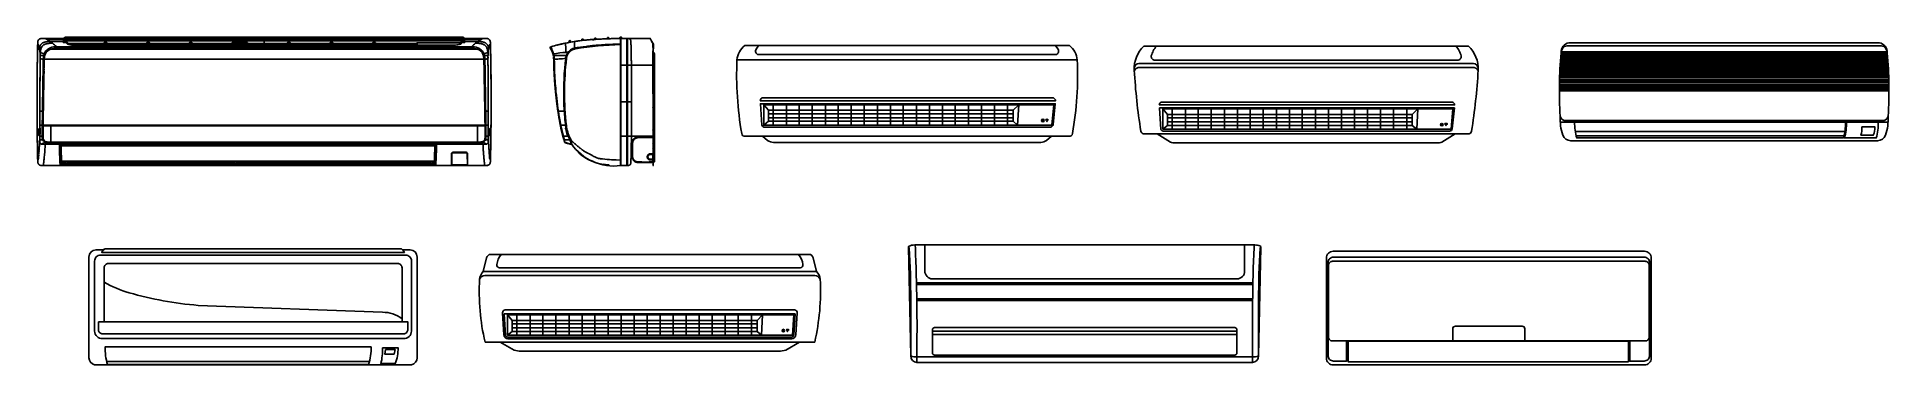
# Model space of a CAD drawing. Header units: millimetres. Extents: x 1291 to 5660, y 748 to 2981.
# Drawn here: x 1316 to 5660, y 748 to 1516 of the extents above; entities that cross this region are included whole.
import ezdxf

# ---------------------------------------------------------------- set-up
doc = ezdxf.new("R2010")
doc.units = ezdxf.units.MM

msp = doc.modelspace()

# ---------------------------------------------------------------- linework, layer by layer
for p, q in [((1384.8, 1515.5), (2312.5, 1515.5)), ((1472.7, 1500.7), (1472.7, 1497.3)), ((1474.8, 1497.4), (1474.8, 1503.5)), ((1480.5, 1500.7), (1480.5, 1497.3)), ((1572.7, 1500.7), (1572.7, 1497.3)), ((1574.8, 1503.5), (1574.8, 1497.4)), ((1580.5, 1500.7), (1580.5, 1497.3)), ((1672.7, 1500.7), (1672.7, 1497.3)), ((1674.8, 1497.4), (1674.8, 1503.5)), ((1680.5, 1500.7), (1680.5, 1497.3)), ((1902.7, 1500.7), (1902.7, 1497.3)), ((1910.5, 1500.7), (1910.5, 1497.3)), ((2002.7, 1500.7), (2002.7, 1497.3)), ((2010.5, 1500.7), (2010.5, 1497.3)), ((2102.7, 1500.7), (2102.7, 1497.3)), ((2104.9, 1503.5), (2104.9, 1497.4)), ((2108.4, 1497.4), (2108.4, 1503.5)), ((2207.7, 1502.6), (2207.7, 1497.3)), ((2685.3, 1510.4), (2684.9, 1510.4)), ((2685.5, 1512.9), (2685.5, 1214.9)), ((4890.7, 1478.1), (5656, 1478.2)), ((4890.9, 1481.6), (5655.8, 1481.6)), ((4887.8, 1435.7), (5658.9, 1435.8)), ((4888, 1439.1), (5658.7, 1439.2)), ((4888.1, 1441.7), (5658.6, 1441.7)), ((4888.2, 1444.9), (5658.5, 1444.9)), ((4888.4, 1447.7), (5658.3, 1447.8)), ((4888.6, 1451), (5658.1, 1451)), ((4888.8, 1453.6), (5657.9, 1453.6)), ((4889, 1456.9), (5657.7, 1457)), ((4889.2, 1460.1), (5657.5, 1460.2)), ((4889.4, 1463.3), (5657.3, 1463.4)), ((4889.7, 1466.7), (5657, 1466.8)), ((4890, 1470.3), (5656.7, 1470.3)), ((4890.3, 1474.2), (5656.4, 1474.2)), ((1316.5, 1427.1), (1316.5, 1424.5)), ((2762.9, 1390.7), (2761.5, 1390.7)), ((4886.8, 1413.3), (5659.7, 1413.3)), ((4886.8, 1401.1), (5659.9, 1401.2)), ((4886.8, 1397.2), (5659.9, 1397.2)), ((4886.8, 1393.5), (5659.9, 1393.5)), ((4886.8, 1390.1), (5659.9, 1390.2)), ((4886.9, 1409.2), (5659.8, 1409.3)), ((4886.9, 1405.2), (5659.8, 1405.2)), ((4887.1, 1416.7), (5659.6, 1416.8)), ((4887.2, 1420.8), (5659.5, 1420.9)), ((4887.3, 1424.6), (5659.4, 1424.7)), ((4887.5, 1428.5), (5659.2, 1428.5)), ((4887.6, 1432.2), (5659.1, 1432.3)), ((2710.7, 1363.9), (2685.5, 1363.9)), ((2762.9, 1382.7), (2761.5, 1382.7)), ((2762.9, 1342.7), (2761.5, 1342.7)), ((2762.9, 1330.7), (2761.5, 1330.7)), ((2762.9, 1322.7), (2761.5, 1322.7)), ((2761.9, 1324.7), (2761.9, 1290.9)), ((4888.9, 1316.8), (5657.8, 1316.8)), ((1322, 1268.2), (1322, 1268.1)), ((1322.2, 1272.2), (1322.2, 1271.7)), ((1322.7, 1283.7), (1322.3, 1283.8)), ((2363.1, 1265.1), (2360.6, 1265.1)), ((2551.8, 1275.4), (2551.8, 1275.2)), ((2713, 1268.3), (2712.9, 1267.8)), ((2721, 1279.3), (2720.6, 1279.2)), ((2722.4, 1279.9), (2721.3, 1279.5)), ((2724, 1280.2), (2723.9, 1280.2)), ((2745.7, 1280.5), (2726.5, 1280.5)), ((2762.9, 1282.7), (2761.5, 1282.7)), ((2762.9, 1270.7), (2761.5, 1270.7)), ((2762.9, 1262.7), (2761.5, 1262.7)), ((1320, 1237.7), (1319.9, 1237.2)), ((1320.4, 1243), (1320.3, 1242.2)), ((1321.1, 1253), (1321.1, 1252)), ((1321.2, 1254.6), (1321.2, 1254.4)), ((1321.3, 1255.1), (1321.3, 1255)), ((1321.4, 1257.2), (1321.4, 1256.8)), ((2247.5, 1222.4), (2243.9, 1222.4)), ((2711.5, 1236.7), (2711.5, 1236.5)), ((2711.5, 1235.5), (2711.5, 1235.1)), ((2713, 1235.5), (2713.1, 1234.8)), ((2721.1, 1224.5), (2720.6, 1224.7)), ((2722.5, 1222.4), (2721.7, 1222.7)), ((2721.7, 1222.7), (2722.1, 1222.6)), ((2725.3, 1222), (2723.8, 1222.1)), ((2724.7, 1223.5), (2724.2, 1223.6)), ((2726.5, 1223.4), (2724.9, 1223.5)), ((2725.2, 1223.4), (2725.6, 1223.4)), ((2761.5, 1223.4), (2725.9, 1223.3)), ((2753, 1240.7), (2752.6, 1240.6)), ((2753, 1228.6), (2752.6, 1228.6)), ((2754.1, 1240.9), (2753.3, 1240.8)), ((2753.7, 1228.5), (2753.4, 1228.5)), ((2761.5, 1229.9), (2753.7, 1230)), ((2754.2, 1229.9), (2754.1, 1229.9)), ((2761.5, 1228.4), (2754.1, 1228.5)), ((2762.9, 1248.1), (2761.5, 1248.1)), ((1331, 1214.9), (2366.3, 1214.9))]:
    msp.add_line(p, q)
for points in [[(1319.5, 1231.7), (1319.5, 1231.6, -0.086715), (1317.7, 1227.9), (1316.7, 1282), (1316.2, 1336.1), (1316.2, 1390.2), (1316.7, 1444.3), (1317.7, 1498.4), (1317.7, 1498.5), (1317.7, 1498.5)], [(1322.8, 1308.4, -0.002284), (1323.4, 1466.3), (1323.4, 1466.3), (1323.5, 1466.3, 0.046694), (1322.3, 1488.4)], [(1323.5, 1480.4), (1323.5, 1480.3), (1323.6, 1480.3), (1323.7, 1480.2), (1323.8, 1480.1), (1323.9, 1480.1), (1323.9, 1480.1), (1323.9, 1480.2), (1323.9, 1480.2), (1324, 1481.9), (1324.2, 1483.6), (1324.5, 1485.3), (1324.9, 1487), (1325.3, 1488.7), (1325.9, 1490.3), (1326.6, 1491.9), (1327.4, 1493.4), (1327.9, 1494.1), (1328.4, 1494.7), (1329, 1495.4), (1329.6, 1496), (1330.3, 1496.6), (1330.9, 1497.1), (1331.6, 1497.6), (1332.4, 1498), (1333.9, 1498.8), (1335.5, 1499.5), (1336.1, 1499.7), (1336.7, 1499.9), (1337.2, 1500.1), (1337.8, 1500.2), (1338.4, 1500.3), (1338.9, 1500.5), (1340.5, 1500.8), (1342.2, 1501), (1343.9, 1501.3), (1345.6, 1501.4), (1347.3, 1501.5), (1349, 1501.6), (1350.7, 1501.6), (1352.5, 1501.6, -0.011072), (1362.2, 1493.3), (1362.2, 1493.3), (1362.2, 1493.3), (1362.2, 1489.6, 0.080207), (1348.6, 1487.6, 0.228377), (1335.3, 1475.7), (1334.6, 1475.9), (1334, 1476.2), (1333.5, 1476.6), (1333.2, 1476.8), (1334.2, 1479.2), (1335.5, 1481.4), (1337.1, 1483.5), (1338.8, 1485.5), (1340.7, 1487.2), (1342.9, 1488.7), (1345.2, 1489.9), (1347.7, 1491), (1351.2, 1492), (1354.8, 1492.8), (1358.5, 1493.2), (1362.2, 1493.3), (2335.2, 1493.3), (2335.2, 1493.3, -0.011072), (2344.9, 1501.6)], [(2366, 1370.9), (2366, 1371.1), (2365.9, 1371.6), (2365.9, 1371.8), (2365.9, 1372), (2365.9, 1372.3), (2365.9, 1375.5), (2365.8, 1378.7), (2365.8, 1382.3), (2365.7, 1385.9), (2365.6, 1389.9), (2365.6, 1393.9), (2365.5, 1398.4), (2365.4, 1402.8), (2365.4, 1403.2), (2365.4, 1403.7), (2365.4, 1404.2), (2365.4, 1404.6), (2365.4, 1405.1), (2365.4, 1405.5), (2365.3, 1406), (2365.3, 1406.5), (2365.3, 1407.4), (2365.3, 1407.9), (2365.3, 1408.3), (2365.3, 1408.8), (2365.3, 1409.3), (2365.3, 1409.7), (2365.3, 1410.2), (2365.3, 1410.6), (2365.3, 1411.1), (2365.2, 1411.6), (2365.2, 1412), (2365.2, 1413), (2365.2, 1413.4), (2365.2, 1413.9), (2365.2, 1414.3), (2365.2, 1415.7), (2365.2, 1416.2), (2365.2, 1416.7), (2365.1, 1417.1), (2365.1, 1417.6), (2365.1, 1418.1), (2365.1, 1418.5), (2365.1, 1419.5), (2365.1, 1419.9), (2365.1, 1420.4), (2365.1, 1420.8), (2365.1, 1421.3), (2365.1, 1421.8), (2365, 1422.7), (2365, 1423.2), (2365, 1423.6), (2365, 1424.1), (2365, 1424.6), (2365, 1425), (2365, 1425.5), (2365, 1425.9), (2365, 1426.4), (2365, 1426.9), (2365, 1427.3), (2365, 1427.8), (2365, 1428.3), (2364.9, 1429.2), (2364.9, 1429.7), (2364.9, 1430.1), (2364.9, 1430.6), (2364.9, 1431), (2364.9, 1431.5), (2364.9, 1432.4), (2364.9, 1432.9), (2364.8, 1433.8), (2364.8, 1434.3), (2364.8, 1435.2), (2364.8, 1435.7), (2364.8, 1436.2), (2364.8, 1436.6), (2364.8, 1437.1), (2364.8, 1437.5), (2364.8, 1438), (2364.8, 1438.5), (2364.8, 1439.4), (2364.7, 1439.9), (2364.7, 1440.8), (2364.7, 1441.3), (2364.7, 1442.7), (2364.7, 1443.1), (2364.7, 1444.1), (2364.7, 1444.5), (2364.6, 1445.4), (2364.6, 1445.9), (2364.6, 1446.4), (2364.6, 1446.8), (2364.6, 1447.3), (2364.6, 1448.2), (2364.6, 1448.7), (2364.6, 1449.2), (2364.6, 1449.6), (2364.6, 1450.1), (2364.6, 1450.6), (2364.5, 1451), (2364.5, 1451.5), (2364.5, 1452), (2364.5, 1452.9), (2364.5, 1453.3), (2364.5, 1453.8), (2364.5, 1454.3), (2364.5, 1454.7), (2364.5, 1455.2), (2364.5, 1455.7), (2364.4, 1456.1), (2364.4, 1456.6), (2364.4, 1457.5), (2364.4, 1458), (2364.4, 1458.5), (2364.4, 1458.9), (2364.4, 1459.4), (2364.4, 1460.8), (2364.4, 1461.2), (2364.4, 1461.7), (2364.3, 1462.2), (2364.3, 1462.6), (2364.3, 1463.1), (2364.3, 1463.6), (2364.3, 1464), (2364.3, 1464.1), (2364.3, 1464.1), (1333, 1464.1), (1331.7, 1464.1), (1330.8, 1464.1, 0.004973), (1333, 1464), (1333, 1464.1), (1333, 1464.1), (1333.1, 1465.4), (1333.2, 1466.8), (1333.3, 1468.1), (1333.5, 1469.4), (1333.7, 1470.1), (1333.8, 1470.7), (1333.9, 1471.4), (1334.1, 1472), (1332.8, 1472.4), (1331.9, 1472.8), (1332.2, 1473.8), (1332.5, 1474.8), (1332.6, 1475.4), (1332.8, 1475.9), (1332.9, 1476.1), (1333, 1476.4), (1333, 1476.5), (1333.1, 1476.6), (1333.1, 1476.7), (1333.1, 1476.7), (1333.1, 1476.7), (1333.1, 1476.8), (1333.2, 1476.8), (1333.2, 1476.8), (1333.2, 1476.8), (1333.2, 1476.8, -0.054851), (1323.9, 1480.1)], [(1381.2, 1510.3), (1339.7, 1510.3, -0.038673), (1334.2, 1512.9)], [(1352.5, 1501.6, 0.011243), (1347.3, 1505.7, 0.057831), (1339.7, 1510.3)], [(1362.2, 1489.6), (2335.2, 1489.6), (2335.2, 1493.3), (2338.9, 1493.2), (2342.6, 1492.8), (2346.2, 1492), (2349.7, 1491), (2352.1, 1489.9), (2354.5, 1488.6), (2356.6, 1487.2), (2358.5, 1485.5), (2360.3, 1483.5), (2361.8, 1481.4), (2363.1, 1479.2), (2364.2, 1476.8, 0.053809), (2373.5, 1480.1), (2373.5, 1480.1), (2373.5, 1480.1), (2373.7, 1480.2), (2373.8, 1480.3), (2373.8, 1480.3), (2373.9, 1480.4)], [(1381.4, 1510.4), (1379.3, 1510.4), (1378.7, 1510.4), (1378.3, 1510.5), (1378.1, 1510.5), (1378.1, 1510.7), (1378.4, 1510.7, 0.187397), (1378.9, 1511), (1379.1, 1511.3), (1379.4, 1511.6), (1379.6, 1511.7), (1379.8, 1511.9), (1379.8, 1511.9), (1380, 1512.1), (1380.1, 1512.1), (1380.4, 1512.4), (1380.8, 1512.6), (1381.2, 1512.8), (1381.5, 1513), (1381.7, 1513), (1382, 1513.2), (1382.1, 1513.2), (1382.2, 1513.2), (1382.2, 1513.2), (1382.3, 1513.2)], [(1378.1, 1511.9), (1378.5, 1512), (1378.9, 1512.3), (1378.9, 1512.4, -0.188324), (1378.1, 1512), (1378.3, 1512.1)], [(1379.8, 1509.5), (1379.6, 1509.4), (1379.4, 1509.2), (1379.1, 1508.9), (1378.9, 1508.6), (1378.5, 1508.4), (1378.1, 1508.3), (1378.5, 1508.4, 0.152159), (1378.9, 1508.6), (1378.9, 1508.3), (1378.5, 1508.1), (1378.1, 1508)], [(1478.2, 1502.7, -0.38338), (1479.2, 1501.7), (1479.5, 1501.6), (1480.2, 1501.7)], [(1578.3, 1502.7, -0.38338), (1579.3, 1501.7), (1579.6, 1501.6), (1580.3, 1501.7)], [(1678.3, 1502.7, -0.38338), (1679.3, 1501.7), (1679.6, 1501.6), (1680.3, 1501.7)], [(1908.3, 1502.7, -0.388481), (1909.3, 1501.7), (1909.6, 1501.6), (1910.3, 1501.7)], [(2008.4, 1502.7, -0.38338), (2009.4, 1501.7), (2009.7, 1501.6), (2010.4, 1501.7)], [(2108.4, 1502.7, -0.386962), (2109.4, 1501.7), (2109.7, 1501.6), (2110.4, 1501.7)], [(2310.5, 1503.9), (2310.7, 1503.9), (2310.8, 1504), (2311, 1504), (2311.1, 1504), (2317.9, 1504), (2317.9, 1503.2), (2311.1, 1503.2), (2311, 1503.2), (2310.8, 1503.1), (2310.7, 1503.1), (2310.5, 1503), (2310.4, 1502.9), (2310.3, 1502.7), (2310.3, 1502.6), (2310.2, 1502.4), (2310, 1502.2), (2309.7, 1502.1, 0.132834), (2309.3, 1502.2)], [(2311.1, 1508.5), (2317.6, 1508.5, 0.037523), (2316.4, 1509.5)], [(2363.2, 1512.9, -0.039209), (2357.7, 1510.3), (2316.1, 1510.3)], [(2335.2, 1489.6, -0.081234), (2348.7, 1487.6, -0.230337), (2362.1, 1475.7), (2362.7, 1475.9), (2363.3, 1476.2), (2363.8, 1476.6), (2364.2, 1476.8)], [(2373.5, 1480.1), (2373.5, 1480.2), (2373.3, 1481.9), (2373.1, 1483.6), (2372.8, 1485.3), (2372.5, 1487), (2372, 1488.7), (2371.5, 1490.3), (2370.8, 1491.9), (2369.9, 1493.4), (2369.4, 1494.1), (2368.9, 1494.7), (2368.3, 1495.4), (2367.7, 1496), (2367.1, 1496.6), (2366.4, 1497.1), (2365.7, 1497.6), (2365, 1498), (2363.5, 1498.8), (2361.9, 1499.5), (2361.3, 1499.7), (2360.7, 1499.9), (2360.1, 1500.1), (2359.6, 1500.2), (2359, 1500.3), (2358.4, 1500.5), (2356.8, 1500.8), (2355.2, 1501), (2353.5, 1501.3), (2351.8, 1501.4), (2350.1, 1501.5), (2348.3, 1501.6), (2346.6, 1501.6), (2344.9, 1501.6, -0.011077), (2350.1, 1505.7, -0.057557), (2357.7, 1510.3)], [(2379.6, 1498.6), (2379.7, 1498.6), (2379.7, 1498.5), (2379.7, 1498.5), (2379.7, 1498.4), (2379.2, 1497.7), (2378.6, 1496.7), (2377.9, 1495.2), (2377, 1493.4), (2376.1, 1491.1), (2375.1, 1488.4, 0.053474), (2374, 1466.3), (2373.9, 1466.3), (2373.8, 1466.3, -0.002252), (2374.4, 1308.3), (2374.5, 1308.3), (2374.6, 1308.4)], [(2377.8, 1232), (2377.8, 1231.9), (2377.9, 1231.6, 0.053486), (2379.7, 1227.9), (2380.6, 1282), (2381.1, 1336.1), (2381.1, 1390.2), (2380.7, 1444.3), (2379.7, 1498.4)], [(2522.3, 1491), (2521.9, 1492), (2521.6, 1492.8), (2521.4, 1493.2), (2521.4, 1493.3), (2521.4, 1493.3), (2521.4, 1493.3, 0.500577), (2520, 1489.6)], [(2567.1, 1507), (2567.1, 1506.8), (2567.1, 1506.1), (2567.2, 1505.1, 0.415903), (2568.4, 1504.2), (2572.8, 1505), (2577.1, 1505.5), (2576.4, 1505.5), (2575.8, 1505.5, 0.01049), (2556.4, 1501.9), (2555.7, 1501.7), (2555.1, 1501.5, 0.018547), (2521.5, 1493.3)], [(2527.2, 1471.9), (2527.2, 1471.9), (2527.2, 1472, 0.018135), (2526.4, 1475.7), (2526.4, 1475.9), (2526.6, 1476.2), (2527, 1476.5), (2527.6, 1476.8, -0.016897), (2556.7, 1480.1), (2556.7, 1480.2), (2556.7, 1481.9), (2556.7, 1483.6), (2556.6, 1485.3), (2556.6, 1487), (2556.5, 1488.7), (2556.4, 1490.3), (2556.3, 1491.9), (2556.2, 1493.4), (2556.2, 1494.1), (2556.1, 1494.7), (2556, 1495.4), (2556, 1496), (2555.9, 1496.6), (2555.9, 1497.1), (2555.8, 1497.6), (2555.7, 1498), (2555.6, 1498.8), (2555.5, 1499.5), (2555.4, 1499.9), (2555.4, 1500.1), (2555.4, 1500.2), (2555.4, 1500.3), (2555.3, 1500.5)], [(2527.6, 1476.8), (2527.6, 1476.8), (2527.6, 1476.8), (2527.6, 1476.8), (2527.6, 1476.7), (2527.6, 1476.7), (2527.6, 1476.6), (2527.7, 1476.5), (2527.7, 1476.4), (2527.8, 1476.1), (2527.8, 1475.9), (2528, 1475.4), (2528.1, 1474.8), (2528.3, 1473.8), (2528.5, 1472.8), (2557.7, 1472.8, -0.071391), (2561.8, 1480.5)], [(2562.9, 1503.2, 0.308828), (2563.7, 1504), (2563.7, 1504.3), (2563.8, 1504.6), (2563.8, 1504.9), (2563.9, 1505.2), (2564, 1505.3), (2564, 1505.5), (2564, 1505.5)], [(2567.2, 1505.1, -0.345089), (2566.5, 1504.3), (2566.6, 1504), (2566.6, 1503.9), (2566.7, 1503.9), (2566.9, 1503.9)], [(2577.4, 1505.7), (2585, 1506.8), (2592.6, 1507.8, 0.291987), (2593.4, 1508.5), (2593.5, 1508.8), (2593.6, 1509.1), (2593.7, 1509.3), (2593.7, 1509.4), (2593.8, 1509.4)], [(2618, 1510.2, 0.018759), (2585.1, 1506.9), (2585.1, 1506.8), (2584.9, 1506.8), (2584.8, 1506.8), (2584.6, 1506.8)], [(2593.8, 1509.5), (2594.1, 1510.2), (2594.2, 1510.6), (2594.3, 1510.7, -0.262652), (2594.9, 1511.1), (2594.8, 1510.9), (2594.6, 1510.4), (2594.2, 1509.5), (2593.9, 1508.3), (2593.9, 1508.1), (2593.9, 1508)], [(2596.6, 1508.3), (2596.6, 1508.4), (2596.5, 1508.6, 0.000317), (2593.9, 1508.3)], [(2594.9, 1511.1, -0.002484), (2596.3, 1511.3), (2596.3, 1511.2), (2596.3, 1511.2), (2596.3, 1511.1), (2596.4, 1511), (2596.4, 1510.9)], [(2597.2, 1509.4, 0.413927), (2598.3, 1508.5), (2601.1, 1508.8), (2603.8, 1509.1), (2606.6, 1509.3), (2609.3, 1509.5), (2612.1, 1509.8), (2614.8, 1510), (2617.6, 1510.1), (2620.4, 1510.3), (2620.8, 1510.3), (2621.1, 1510.4), (2621.4, 1510.4), (2621.8, 1510.4), (2622.1, 1510.4), (2622.4, 1510.4, 0.313559), (2623.3, 1511.1)], [(2667, 1512.4, 0.006167), (2620.3, 1510.3)], [(2626.5, 1511.6), (2626.5, 1511.3), (2626.6, 1511), (2626.8, 1511), (2627, 1511.1), (2627.1, 1511.2), (2627.1, 1511.3), (2627.2, 1511.5), (2627.2, 1511.7), (2627.2, 1512.4), (2627.1, 1512.9), (2627.1, 1513), (2626.4, 1513.7, -0.002206), (2624.7, 1513.6)], [(2627.2, 1511.7, 0.409526), (2628.3, 1510.8), (2640.4, 1511.4)], [(2642.6, 1511.5), (2652.4, 1511.9, 0.325766), (2653.3, 1512.6)], [(2654.4, 1514.6), (2654.5, 1514.7), (2654.5, 1514.8), (2654.5, 1514.9), (2654.6, 1514.9), (2654.6, 1515), (2654.6, 1515, 0.284727), (2654, 1514.6), (2653.9, 1514.3), (2653.6, 1513.7), (2653.3, 1512.6), (2653.3, 1512.5), (2653.3, 1512.4), (2653.3, 1512.4), (2653.4, 1512.3), (2653.4, 1512.3), (2653.4, 1512.3), (2653.5, 1512.3), (2653.5, 1512.3), (2653.5, 1512.3), (2653.7, 1512.3), (2653.7, 1512.3), (2653.8, 1512.3), (2653.8, 1512.4), (2653.9, 1512.6), (2653.9, 1512.7), (2654, 1513), (2654, 1513.3), (2654.1, 1513.4), (2654.1, 1513.7), (2654.2, 1513.9), (2654.3, 1514.1), (2654.3, 1514.3), (2654.4, 1514.3), (2654.4, 1514.4), (2654.4, 1514.5), (2654.4, 1514.5), (2654.4, 1514.5)], [(2653.7, 1511.9), (2653.8, 1511.9), (2653.8, 1512), (2653.8, 1512.3, -0.001278), (2656.6, 1512.4), (2656.6, 1512.1), (2656.6, 1512)], [(2657.2, 1513, 0.40506), (2658.2, 1512.1), (2662.5, 1512.3)], [(2663.2, 1512.3), (2682.3, 1512.9, 0.337907), (2683.3, 1513.6)], [(2667, 1512.4, -0.002646), (2684.4, 1512.9), (2682.8, 1512.8), (2681.2, 1512.8), (2679.3, 1512.7), (2677.4, 1512.7), (2675.6, 1512.6), (2673.8, 1512.6), (2672.3, 1512.5), (2670.8, 1512.5), (2669.7, 1512.5), (2668.7, 1512.4), (2668.1, 1512.4), (2667.6, 1512.4), (2667.3, 1512.4), (2667.2, 1512.4)], [(2684.9, 1512.9), (2685, 1512.9), (2685, 1513.2), (2685.8, 1513.2), (2686.6, 1513.3), (2686.8, 1513.3), (2687, 1513.3), (2687.1, 1513.4), (2687.1, 1513.5), (2687.2, 1513.7), (2687.2, 1513.8), (2687.2, 1514.6), (2687.1, 1515.1), (2687.1, 1515.3, 0.400604), (2686.4, 1515.9), (2686.4, 1515.9), (2686.4, 1515.9)], [(2761, 1214.9, 0.40885), (2761.5, 1215.4), (2761.5, 1498), (2761.4, 1498)], [(2761.4, 1481.1, 0.092202), (2762.1, 1480.2), (2763.1, 1479.1, -0.197761), (2764.1, 1476.7), (2764.1, 1224.1), (2763.5, 1224.1), (2763.5, 1476.7, 0.198333), (2762.7, 1478.7), (2761.3, 1480.1)], [(3008.6, 1496.1), (3002.1, 1485.9, 0.552034), (3010.4, 1474.8), (3703.6, 1474.8, 0.552034), (3711.8, 1485.9), (3705.3, 1496.1)], [(3941.6, 1494.9, 0.104184), (3929.6, 1471.7, 0.456185), (3938.2, 1461.5), (4647.8, 1461.5, 0.456185), (4656.4, 1471.7, 0.104184), (4644.4, 1494.9)], [(4890.7, 1478.8, -0.375477), (4909.4, 1502.8), (5637.3, 1502.8, -0.375477), (5656, 1478.8)], [(2364.4, 1476.4), (2364.5, 1476.1), (2364.6, 1475.9), (2364.7, 1475.4), (2364.9, 1474.8), (2365.2, 1473.8), (2365.5, 1472.8), (2364.6, 1472.4), (2363.3, 1472, 0.035044), (2362.1, 1475.7)], [(2366.6, 1464.1), (2365.6, 1464.1), (2364.3, 1464, 0.002174), (2366.6, 1464.1), (2367.6, 1464.1), (2368.5, 1464.2), (2369.9, 1464.4), (2371.1, 1464.7), (2372.1, 1465), (2372.9, 1465.4), (2373.5, 1465.9), (2373.8, 1466.5), (2373.8, 1468.4), (2373.8, 1470.2), (2373.8, 1471.5), (2373.8, 1472.8), (2365.5, 1472.8), (2365.7, 1471.7), (2365.9, 1470.7), (2366.1, 1469.6), (2366.3, 1468.5), (2366.3, 1468), (2366.4, 1467.4), (2366.4, 1467.2), (2366.4, 1466.9), (2366.4, 1466.6), (2366.5, 1466.3), (2366.5, 1465.2), (2366.6, 1464.1), (2366.6, 1464.1), (2366.7, 1456.4), (2366.9, 1445), (2366.9, 1441.1), (2367, 1437.3), (2367.1, 1433.5), (2367.2, 1425.8), (2367.3, 1418.2), (2367.3, 1416.3), (2367.4, 1414.3), (2367.4, 1412.4), (2367.4, 1410.5), (2367.5, 1406.7), (2367.6, 1402.9), (2367.7, 1395.3), (2367.8, 1387.6), (2367.9, 1380), (2368, 1372.4), (2368.2, 1364.8), (2368.3, 1357.2), (2368.4, 1349.6), (2368.5, 1342.1), (2374.4, 1342.1)], [(2558.1, 1466.3, 0.057766), (2557.8, 1308.4), (2558.1, 1306.2), (2558.4, 1304.1), (2558.5, 1303.5), (2558.6, 1303)], [(2763.5, 1467.7), (2762.5, 1466.7, 0.198635), (2762.3, 1466.3), (2762.3, 1456.3, 0.192002), (2762.5, 1455.9), (2763.5, 1454.8)], [(2763.5, 1437.7), (2762.5, 1436.7, 0.198635), (2762.3, 1436.3), (2762.3, 1426.3, 0.193935), (2762.5, 1425.9), (2763.5, 1424.8)], [(3889.5, 1442.1, -0.376378), (3900.9, 1454.4), (4685.1, 1454.4, -0.376378), (4696.5, 1442.1)], [(3889.8, 1435.3, -0.351027), (3898.8, 1444.5), (4687.2, 1444.5, -0.351027), (4696.2, 1435.3)], [(2761.5, 1224.3), (2762.4, 1224.5), (2762.5, 1224.3), (2762.5, 1223.9, 0.364703), (2763.5, 1225.1), (2762.9, 1225.1), (2762.9, 1407.7), (2764.1, 1407.7)], [(2761.5, 1388, 0.295632), (2761.9, 1387.4), (2762.9, 1387)], [(3012.5, 1366.8), (3705.1, 1366.8, 0.296743), (3700, 1373.5), (3017.4, 1373.5, 0.37232), (3012.5, 1366.8)], [(3023.5, 1304.9), (3693.3, 1304.9, 0.317918), (3699.6, 1311.1), (3704.5, 1359.8), (3012.9, 1359.8), (3016.3, 1309.3, 0.345226), (3023.5, 1304.9)], [(3948.5, 1357.1), (4641.1, 1357.1, 0.296743), (4636.1, 1363.8), (3953.4, 1363.8, 0.37232), (3948.5, 1357.1)], [(3959.5, 1295.3), (4629.3, 1295.3, 0.317918), (4635.7, 1301.4), (4640.5, 1350.1), (3949, 1350.1), (3952.3, 1299.6, 0.345226), (3959.5, 1295.3)], [(1330.4, 1309.8), (1330.4, 1309.6), (1330.4, 1308.9), (1330.4, 1308.3, 0.006046), (1330.4, 1283.3)], [(2373.5, 1266.9), (2373.5, 1266.9), (2374.1, 1267.8), (2374.5, 1268.9), (2374.6, 1270), (2374.7, 1271.2), (2374.7, 1273.4), (2374.6, 1275.5), (2374.7, 1273.4), (2374.7, 1271.2), (2374.6, 1270.1), (2374.5, 1269), (2374.1, 1267.9), (2373.5, 1266.9), (2373.5, 1267), (2373.5, 1267), (2373.5, 1267), (2374.1, 1268), (2374.4, 1269.1), (2374.6, 1270.2), (2374.6, 1271.3), (2374.7, 1273.4), (2374.6, 1275.5), (2373.1, 1275.5), (2371.5, 1275.6), (2369.8, 1275.6), (2368, 1275.7), (2367.2, 1275.8), (2366.1, 1276.1), (2366.6, 1277.8), (2366.9, 1279.7), (2366.9, 1280.6), (2366.9, 1281.5), (2366.9, 1282.4), (2366.9, 1283.3, 0.00526), (2366.9, 1308.3), (2366.9, 1308.9), (2366.9, 1309.6), (2366.9, 1309.8), (2366.9, 1310.5), (2366.9, 1310.6), (2366.9, 1312.4), (2366.9, 1312.6), (2366.9, 1312.8), (2366.9, 1313.7), (2366.9, 1314), (2366.9, 1314.2), (2366.9, 1314.5), (2366.9, 1314.7), (2366.9, 1315), (2366.9, 1315.2), (2366.8, 1316.1), (2366.8, 1317.1), (2366.8, 1318.1), (2366.8, 1319.1), (2366.8, 1319.9), (2366.8, 1320.7), (2366.8, 1321.8), (2366.7, 1322.8), (2366.7, 1324), (2366.7, 1325.3), (2366.7, 1326.7), (2366.7, 1328.2), (2366.7, 1328.7), (2366.6, 1329.2), (2366.6, 1329.7), (2366.6, 1330.2), (2366.6, 1330.7), (2366.6, 1331.2), (2366.6, 1331.7), (2366.6, 1332.2), (2366.6, 1332.7), (2366.6, 1333.2), (2366.6, 1333.7), (2366.6, 1334.2), (2366.6, 1334.7), (2366.5, 1335.2), (2366.5, 1335.7), (2366.5, 1336.2), (2366.5, 1336.6), (2366.5, 1337.1), (2366.5, 1337.6), (2366.5, 1338.1), (2366.5, 1338.6), (2366.5, 1339), (2366.5, 1339.5), (2366.5, 1340), (2366.5, 1340.5), (2366.5, 1340.9), (2366.4, 1341.4), (2366.4, 1341.9), (2367.6, 1341.9), (2368.5, 1342.1), (2368.6, 1334.1), (2368.8, 1326.1), (2368.9, 1318.2), (2368.9, 1316.2), (2368.9, 1314.2), (2368.9, 1313.7), (2368.9, 1313.2), (2368.9, 1312.2), (2369, 1311.7), (2369, 1311.2), (2369, 1310.7), (2369, 1310)], [(2549.6, 1283.3, -0.016322), (2543.8, 1308.3), (2543.6, 1308.9), (2543.5, 1309.6), (2543.5, 1309.8), (2543.4, 1310)], [(2762.9, 1346.4), (2761.9, 1345.9, 0.295632), (2761.5, 1345.4)], [(5657.9, 1330.7, -0.089964), (5652, 1286, -0.261952), (5633.3, 1272.8), (4913.4, 1272.8, -0.261952), (4894.7, 1286, -0.089964), (4888.8, 1330.7)], [(5558.1, 1316.8, -0.074232), (5553.2, 1279.7), (4927.6, 1279.7, -0.074232), (4922.7, 1316.8)], [(5560.4, 1316.8, -0.074232), (5555.5, 1279.7), (5630, 1279.7, 0.074232), (5634.9, 1316.8)], [(5596.4, 1305.5), (5626.8, 1305.5, -0.130818), (5622.9, 1285.9), (5594, 1285.9, 0.113813), (5596.4, 1305.5)], [(1322.7, 1273.4), (1322.7, 1275.5), (1322.7, 1275.5), (1322.7, 1275.6, 0.001564), (1322.9, 1283.6), (1322.8, 1283.6), (1322.7, 1283.6), (1322.8, 1283.7), (1322.8, 1283.7)], [(1369, 1265, 0.021038), (1370.4, 1216.8), (1370.7, 1216.6), (1371.3, 1216.5), (1372.2, 1216.4), (1373.3, 1216.3), (1374.5, 1216.2), (1375.9, 1216.2), (2246, 1216.2), (2247.3, 1216.2), (2248.6, 1216.3), (2249.7, 1216.4), (2250.6, 1216.5), (2251.2, 1216.6), (2251.4, 1216.8, 0.021106), (2252.9, 1265)], [(1370.4, 1216.8), (1370.8, 1216.9), (1370.9, 1217.3, -0.017009), (1369.5, 1265), (1369.5, 1264.4)], [(2248.6, 1262.1), (2248.6, 1262.3), (2248.6, 1262.6), (2248.6, 1263), (2248.6, 1263.4), (1373.3, 1263.4), (1373.3, 1263), (1373.3, 1262.6), (1373.3, 1262.3), (1373.3, 1262.1), (1373.3, 1261.6), (2248.6, 1261.6), (2248.6, 1262.1), (1373.3, 1262.1, 0.407565), (1372.3, 1261.4), (1372.4, 1261.2), (1372.8, 1261.1), (1372.8, 1259.7), (1372.8, 1258.2), (1372.8, 1256.8), (1372.9, 1255.4), (1372.9, 1254), (1372.9, 1252.6), (1372.9, 1251.9), (1372.9, 1250.6), (1372.9, 1249.9), (1373, 1248.6), (1373, 1247.3), (1373, 1246.1), (1373, 1244.9), (1373.1, 1243.6), (1373.1, 1242.5), (1373.1, 1241.3), (1373.1, 1240.2), (1373.2, 1238), (1373.2, 1235.9), (1373.3, 1234.9), (1373.3, 1234)], [(2248.6, 1262.1), (2248.7, 1262.1), (2248.8, 1262.1), (2249, 1262), (2249.2, 1262), (2249.3, 1261.9), (2249.4, 1261.8), (2249.5, 1261.7), (2249.6, 1261.5), (2249.6, 1261.4), (2249.6, 1259.9), (2249.5, 1258.5), (2249.5, 1257), (2249.5, 1255.6), (2249.5, 1254.2), (2249.4, 1252.8), (2249.4, 1251.4), (2249.4, 1250), (2249.4, 1248.7), (2249.4, 1247.4), (2249.3, 1246.1), (2249.3, 1244.9), (2249.3, 1244.7), (2249.3, 1242.4), (2249.2, 1241.8), (2249.2, 1241.2), (2249.2, 1240.7), (2249.2, 1240.1), (2249.2, 1237.9), (2249.1, 1235.8), (2249.1, 1234.8), (2249, 1233.8), (2249, 1233.6), (2249, 1233.3), (2249, 1233.1), (2249, 1232.9), (2249, 1232.4), (2249, 1231.9), (2248.9, 1230.2), (2248.9, 1228.6), (2248.8, 1227.1), (2248.8, 1225.7, -0.401504), (2248.3, 1225.2)], [(2248.6, 1263.4, -0.410366), (2249.6, 1262.5), (2249.6, 1259.5), (2249.5, 1256.7), (2249.5, 1253.9), (2249.4, 1251.3), (2249.4, 1250.6), (2249.4, 1249.9), (2249.4, 1249.6), (2249.4, 1249)], [(2251.4, 1216.8), (2251.1, 1216.9), (2250.9, 1217.3, 0.017092), (2252.3, 1265), (2252.3, 1264.4)], [(2376.3, 1284.9), (2376.3, 1284.9), (2376.2, 1284.9), (2375.8, 1284.4), (2375.2, 1283.9, -0.047263), (2374.8, 1283.7), (2374.8, 1283.6), (2374.8, 1281.6), (2374.9, 1279.7), (2374.9, 1277.8), (2375, 1275.9), (2375, 1275.2), (2375, 1274.4)], [(2560.3, 1286.6, -0.038479), (2556.2, 1300.4), (2556.2, 1300.5), (2556.2, 1300.7), (2556.1, 1301.1), (2556.1, 1301.2)], [(2567.5, 1275.5, -0.027672), (2563.1, 1284.4), (2563.1, 1284.4)], [(2569.6, 1265.5), (2569.6, 1265.5), (2569.6, 1265.5), (2569.6, 1265.6), (2569.6, 1265.6), (2569.6, 1265.6), (2569.6, 1265.7), (2569.6, 1265.7, 0.277937), (2684.9, 1214.9)], [(2713, 1266.9, -0.414411), (2726.4, 1280.5)], [(2762.9, 1286.4), (2761.9, 1285.9, 0.295632), (2761.5, 1285.4)], [(2761.5, 1268, 0.298716), (2761.9, 1267.4), (2762.9, 1267)], [(3018.1, 1283.7), (3029.8, 1273.8, 0.178126), (3043.3, 1269.3), (3670.6, 1269.3, 0.178126), (3684.2, 1273.8), (3695.8, 1283.7)], [(4642.8, 1289.3), (4611.1, 1270.2, -0.147504), (4600.5, 1268), (3985.5, 1268, -0.147504), (3974.9, 1270.2), (3943.2, 1289.3)], [(2288.8, 1218.3), (2288.8, 1219.4), (2288.8, 1219.7, -0.002568), (2288.6, 1230.1), (2288.6, 1231.1)], [(2325.7, 1218.3), (2325.7, 1218.8), (2325.7, 1219.4), (2325.7, 1219.7, 0.003447), (2325.9, 1230.1)], [(2649.5, 1217.2, -0.335223), (2649.2, 1217), (2649.2, 1217.1), (2649.2, 1217.3), (2649.4, 1217.2), (2649.5, 1217.2)], [(2761.4, 1221.9), (2761.5, 1221.9), (2761.5, 1215.4, -0.415876)], [(2173.4, 1017.7), (2191.1, 1017.7, -0.404642), (2207.9, 1000.6), (2207.9, 764.3, -0.331805), (2194.5, 748.5), (1451.3, 748.5, -0.331805), (1437.8, 764.3), (1437.8, 1000.6, -0.404642), (1454.6, 1017.7), (1472.3, 1017.7)], [(3102.4, 1006.9, -0.143841), (3112.6, 983.2, -0.416935), (3106.3, 975.4), (2400.8, 975.4, -0.416935), (2394.6, 983.2, -0.143841), (2404.7, 1006.9)], [(4186.4, 1025.8, 0.137024), (4176.3, 1028.7), (4172.2, 1029), (3374.7, 1029, 0.117354), (3360.4, 1025.8), (3360.5, 1023.9), (3361.6, 1021.9, -0.016774), (3365.4, 900.1), (3365.4, 769, 0.375381), (3379.7, 753.5), (4167.2, 753.5, 0.38671), (4181.4, 769), (4181.4, 900, -0.01697), (4185.2, 1021.8), (4186.4, 1024), (4186.4, 1025.8)], [(3360.5, 1023.9), (3365.4, 769, 0.105051), (3379.8, 766.8), (4167, 766.8, 0.10035), (4181.4, 769)], [(3374.7, 1029, -0.089138), (3376.3, 1022.8, -0.013716), (3379.7, 766.8), (3379.7, 753.5)], [(3398.5, 1029), (3398.5, 964.5, 0.375718), (3420, 949.5), (4126.8, 949.5, 0.381755), (4148.6, 964.5), (4148.3, 1029)], [(4172.2, 1029, 0.069568), (4170.6, 1022.8, 0.011899), (4167, 766.8), (4167, 753.5)], [(4387.6, 803.9), (4387.6, 757.2), (4357, 757.2, -0.414214), (4344.3, 769.9), (4344.3, 987.6, -0.414214), (4357, 1000.3), (5085.9, 1000.3, -0.414214), (5098.6, 987.6), (5098.6, 769.9, -0.414214), (5085.9, 757.2), (5052.1, 757.2), (5052.1, 804.1)], [(2172.2, 849.2), (2172.2, 975.5, 0.414214), (2162, 985.7), (1483.7, 985.7, 0.414214), (1473.6, 975.5), (1473.6, 849.2)], [(3153, 949, 0.273194), (3140.7, 957.2), (2366.4, 957.2, 0.273194), (2354.2, 949)], [(2172.2, 856.2, 0.165739), (2126.3, 871.4), (1693.9, 887.5, -0.048185), (1532.3, 917.2, -0.063733), (1473.6, 941.6)], [(2422.5, 812.7), (3084.8, 812.7, 0.317918), (3091.2, 818.9), (3094.3, 867.6), (2412, 867.6), (2415.3, 817.1, 0.345226), (2422.5, 812.7)], [(4805.8, 804.1), (4805.8, 832.5, 0.414214), (4799.4, 838.9), (4643.1, 838.9, 0.414214), (4636.8, 832.5), (4636.8, 804.1)], [(2126.4, 788.1), (2162.9, 788.1, -0.106954), (2156.3, 751), (2122.7, 751, 0.066204), (2126.4, 788.1)]]:
    msp.add_lwpolyline(points, format="xyb")
for points in [[(1317.2, 1476.8), (1317.3, 1478.8), (1317.2, 1477.5), (1317.2, 1475.4)], [(1317.3, 1478.8), (1317.3, 1479.5), (1317.3, 1482.2), (1317.4, 1484.8), (1317.4, 1487.3), (1317.5, 1490.7), (1317.5, 1491.9), (1317.5, 1493)], [(1317.4, 1488.4), (1317.4, 1487.3), (1317.4, 1484.8), (1317.3, 1482.2), (1317.3, 1480.9)], [(1317.6, 1494.1), (1317.5, 1491.9)], [(1317.6, 1494.1), (1317.6, 1495.9), (1317.6, 1497.6), (1317.7, 1498.3), (1317.7, 1498.9), (1317.7, 1499.9), (1317.7, 1500.8), (1317.7, 1501), (1317.7, 1501.4), (1317.8, 1502.7)], [(1317.7, 1498.3), (1317.6, 1497.6), (1317.6, 1495.9)], [(1334.2, 1512.9), (1332.6, 1512.9), (1329.5, 1512.9), (1328, 1512.9), (1326.4, 1512.7), (1324.9, 1512.5), (1323.4, 1512.1), (1321.9, 1511.5), (1320.7, 1510.6), (1319.7, 1509.4), (1318.9, 1508.1), (1318.4, 1506.6), (1318, 1504.6), (1317.8, 1502.5), (1317.7, 1500.4), (1318.2, 1499.7), (1318.9, 1498.6), (1319.6, 1497.1), (1319.8, 1496.8), (1319.9, 1496.4), (1320, 1496.2), (1320.1, 1496.1)], [(1317.8, 1502.1), (1317.7, 1501.4), (1317.7, 1501.3), (1317.7, 1501.1)], [(1317.7, 1500.4), (1317.7, 1500.4), (1317.7, 1500.4), (1317.7, 1500.4)], [(1317.7, 1500.3), (1317.7, 1500.3), (1317.7, 1500.3)], [(1317.7, 1499.9), (1317.7, 1498.9)], [(1317.7, 1498.5), (1317.7, 1498.6), (1317.7, 1498.6), (1317.7, 1498.6), (1317.7, 1498.7), (1317.8, 1498.7), (1317.8, 1498.7), (1317.8, 1498.7)], [(1322.8, 1488.9), (1322.4, 1488.8), (1322.3, 1488.4), (1321.3, 1491.1), (1320.3, 1493.4), (1319.5, 1495.2), (1318.8, 1496.7), (1318.2, 1497.7), (1317.7, 1498.4)], [(1317.8, 1502.1), (1317.8, 1502.7), (1317.8, 1503.3), (1317.9, 1503.7), (1317.9, 1504), (1318, 1504.6), (1318.1, 1505.2), (1318.2, 1505.9), (1318.3, 1506.5), (1318.5, 1507.1), (1318.7, 1507.7), (1319, 1508.3), (1319.3, 1508.8), (1319.6, 1509.4), (1320, 1509.9), (1320.7, 1510.6), (1321.5, 1511.2), (1321.8, 1511.4), (1322.1, 1511.6), (1322.7, 1511.9), (1323.3, 1512.1), (1324.6, 1512.5), (1326, 1512.7), (1326.3, 1512.8), (1326.6, 1512.8), (1327.3, 1512.8)], [(1317.8, 1503.2), (1317.9, 1504)], [(1317.8, 1500.3), (1317.8, 1500.3)], [(1317.8, 1500.2), (1317.8, 1500.2), (1317.8, 1500.2), (1317.8, 1500.2)], [(1320.2, 1495.8), (1320.2, 1495.7), (1320.4, 1495.3), (1320.6, 1494.9), (1320.7, 1494.5), (1320.9, 1494), (1321.3, 1493.1), (1321.7, 1492.2), (1321.9, 1491.7), (1322.1, 1491.2), (1322.2, 1490.9), (1322.3, 1490.6), (1322.3, 1490.5), (1322.4, 1490.4), (1322.5, 1489.9), (1322.6, 1489.4), (1321.6, 1492.1), (1320.7, 1494.3), (1319.8, 1496.2), (1319.1, 1497.7), (1318.5, 1498.7), (1318, 1499.4), (1317.9, 1499.5), (1317.9, 1499.7), (1317.8, 1500), (1317.8, 1500), (1317.8, 1500.1), (1317.8, 1500.1)], [(1317.8, 1498.8), (1317.8, 1498.8), (1317.9, 1498.8), (1317.9, 1498.8)], [(1317.9, 1498.9), (1318, 1498.9), (1318, 1498.9), (1318.1, 1498.9), (1318.1, 1498.9), (1318.2, 1498.9), (1318.8, 1498.1), (1319.5, 1496.7), (1320.4, 1494.8), (1321.5, 1492.3), (1322.7, 1489.3), (1322.7, 1489), (1322.9, 1488.2), (1323, 1487.2), (1323.1, 1486), (1323.2, 1484.7), (1323.2, 1483.3), (1323.3, 1481.8), (1323.3, 1481.2), (1323.4, 1480.5), (1323.4, 1480.5), (1323.4, 1480.4), (1323.4, 1480.4), (1323.4, 1480.4), (1323.4, 1480.4)], [(1318.7, 1507.7), (1318.5, 1507.1), (1318.3, 1506.5)], [(1320, 1509.9), (1319.6, 1509.4), (1319.3, 1508.8), (1319, 1508.3)], [(1320.1, 1496), (1320.2, 1495.9)], [(1326.3, 1512.8), (1326, 1512.7), (1324.6, 1512.5), (1323.3, 1512.1), (1322.7, 1511.9), (1322.1, 1511.6), (1321.8, 1511.4)], [(1322.4, 1490.4), (1322.4, 1490.3), (1322.5, 1490.1)], [(1322.5, 1490), (1322.5, 1490.1), (1322.5, 1490.6), (1322.5, 1491.1), (1322.6, 1491.6), (1322.6, 1492.2), (1322.7, 1492.7), (1322.8, 1493.2), (1322.9, 1493.7), (1323, 1494.2), (1323.2, 1494.7), (1323.3, 1495.2), (1323.5, 1495.7), (1323.7, 1496.1), (1324.1, 1497.1), (1324.7, 1498), (1325.3, 1498.8), (1325.9, 1499.6), (1326.7, 1500.3), (1327.5, 1501), (1328.3, 1501.6), (1329.2, 1502.2), (1330.1, 1502.7), (1331, 1503.1), (1332, 1503.5), (1332.9, 1503.8), (1333.9, 1504.1), (1334.9, 1504.4), (1335.9, 1504.7), (1337, 1504.9), (1338, 1505), (1339, 1505.2), (1340, 1505.3), (1341.1, 1505.4), (1342.1, 1505.5), (1343.1, 1505.6), (1345.2, 1505.6), (1347.3, 1505.7), (1379.8, 1505.7)], [(1323.4, 1480.4), (1323.4, 1480.4), (1323.4, 1480.4), (1323.4, 1480.4)], [(1323.5, 1480.4), (1323.5, 1480.4)], [(1327, 1512.8), (1326.6, 1512.8)], [(1328.9, 1512.9), (1328.7, 1512.9), (1328, 1512.9), (1327.7, 1512.9), (1327.3, 1512.8)], [(1327.7, 1512.9), (1328, 1512.9), (1328.3, 1512.9)], [(1328.7, 1512.9), (1328.9, 1512.9)], [(1329, 1512.9), (1329.2, 1512.9), (1329.4, 1512.9), (1329.7, 1512.9), (1334.1, 1512.9)], [(1378.1, 1512.9), (1330.9, 1512.9), (1330.5, 1512.9), (1329.7, 1512.9), (1329.4, 1512.9)], [(1331.7, 1512.9), (1331.6, 1512.9)], [(1347.7, 1491), (1347.7, 1490.3), (1347.9, 1489.5), (1348.2, 1488.5), (1348.6, 1487.6), (2348.7, 1487.6), (2349.1, 1488.5), (2349.4, 1489.5), (2349.6, 1490.3), (2349.7, 1491)], [(1356, 1512.9), (1356, 1512.9)], [(1359.8, 1512.9), (1359.8, 1512.9)], [(1366.8, 1512.9), (1366.5, 1512.9)], [(1367.2, 1512.9), (1367, 1512.9)], [(1380.1, 1505.9), (1380, 1505.8), (1379.9, 1505.8), (1379.8, 1505.7), (1379.5, 1505.4), (1379.1, 1505), (1379.1, 1504.9), (1379, 1504.8), (1378.9, 1504.8), (1378.8, 1504.7), (1378.7, 1504.5), (1378.5, 1504.3), (1378.6, 1504.1), (1378.6, 1503.9), (1378.2, 1503.6), (1377.8, 1503.5), (1377.7, 1503.7), (1377.7, 1503.9), (1378.3, 1504.1)], [(1377.7, 1503.9), (1378.2, 1504), (1378.5, 1504.3)], [(1378.1, 1512.9), (1378.5, 1513), (1378.9, 1513.2), (1378.9, 1513.2)], [(1378.4, 1513), (1378.4, 1512.9), (1378.3, 1512.9), (1378.2, 1512.9), (1378.1, 1512.9)], [(1379.3, 1512.9), (1378.8, 1512.9), (1378.3, 1512.9), (1378.1, 1512.9), (1378.1, 1512.9)], [(1378.5, 1512.1), (1378.1, 1512), (1378.1, 1511.9), (1378.3, 1511.9), (1378.7, 1511.9), (1379.3, 1511.9), (1380, 1511.9), (1380, 1512.6), (1381.1, 1512.6)], [(1378.1, 1510.5), (1378.5, 1510.6), (1378.9, 1510.8), (1378.9, 1511), (1378.5, 1510.7), (1378.1, 1510.7)], [(1379.8, 1507.8), (1379.2, 1507.8), (1378.6, 1507.9), (1378.2, 1507.9), (1378.1, 1508), (1378.1, 1508.3)], [(1378.6, 1504.3), (1378.5, 1504.3), (1378.5, 1504.3), (1378.4, 1504.2), (1378.4, 1504.1), (1378.3, 1504.1), (1378.3, 1504.1), (1378.2, 1504), (1378.2, 1504), (1378.2, 1504)], [(1378.8, 1513.2), (1378.8, 1513.2), (1378.8, 1513.2), (1378.8, 1513.2), (1378.8, 1513.2), (1378.7, 1513.1), (1378.6, 1513.1), (1378.5, 1513), (1378.5, 1513), (1378.4, 1513)], [(1378.5, 1513), (1378.8, 1513.2)], [(2312.3, 1506.9), (2313.9, 1506.7), (2315.5, 1506.1), (2316.8, 1505.2), (2317.9, 1504), (2318.1, 1503.9), (2318.3, 1503.8), (2318.4, 1503.8), (2318.6, 1503.8), (2318.6, 1503.8), (2318.7, 1503.8), (2318.7, 1503.8), (2318.7, 1503.8), (2318.8, 1503.8), (2318.8, 1503.8), (2318.8, 1503.8), (2318.8, 1503.8), (2318.8, 1503.8), (2318.8, 1503.9), (2317.5, 1505.3), (2316, 1506.4), (2314.2, 1507.1), (2312.3, 1507.4), (1385, 1507.4), (1383.1, 1507.1), (1381.4, 1506.4), (1379.8, 1505.3), (1378.6, 1503.9), (1378.6, 1503.8), (1378.6, 1503.8), (1378.6, 1503.8), (1378.6, 1503.8), (1378.6, 1503.8), (1378.6, 1503.8)], [(1378.6, 1503.8), (1378.7, 1503.8), (1378.7, 1503.8), (1378.8, 1503.8), (1378.8, 1503.8)], [(1381.9, 1514.4), (1381.7, 1514.3), (1381.5, 1514.3), (1381.2, 1514.1), (1380.8, 1513.9), (1380.4, 1513.6), (1380.1, 1513.4), (1379.9, 1513.3), (1379.8, 1513.1), (1379.6, 1513), (1379.4, 1512.9), (1379.1, 1512.6), (1378.9, 1512.3), (1378.8, 1512.3), (1378.9, 1512.3), (1378.9, 1512.3), (1378.9, 1512.3), (1378.9, 1512.3), (1378.9, 1512.3), (1379, 1512.3), (1379.1, 1512.3)], [(1379.6, 1514), (1379.4, 1513.9), (1379.1, 1513.6), (1378.8, 1513.3), (1378.8, 1513.2)], [(1378.9, 1510.8), (1378.9, 1510.8), (1378.9, 1510.8), (1378.9, 1510.8), (1378.8, 1510.8), (1378.9, 1510.8), (1380.1, 1512), (1381.5, 1512.8), (1383.1, 1513.4), (1384.8, 1513.6), (1384.8, 1513.1), (1384.5, 1513.1), (1384.1, 1513.1), (1383.8, 1513.1), (1383.5, 1513), (1383.2, 1513), (1382.8, 1512.9), (1382.8, 1512.8)], [(1378.8, 1513.2), (1378.9, 1513.2)], [(1378.8, 1508.3), (1378.9, 1508.3), (1380.1, 1509.5), (1381.5, 1510.4), (1383.1, 1510.9), (1384.8, 1511.1), (1384.8, 1510.7), (1384.6, 1510.7), (1384.3, 1510.7), (1384, 1510.7), (1383.8, 1510.6), (1383.3, 1510.5), (1382.8, 1510.4), (1382.7, 1510.4), (1382.7, 1510.4)], [(1378.9, 1508.3), (1378.9, 1508.3), (1378.9, 1508.3), (1378.8, 1508.3), (1378.8, 1508.3)], [(1378.8, 1503.8), (1379, 1503.8), (1379.1, 1503.9), (1379.2, 1503.9), (1379.4, 1504), (1380.5, 1505.2), (1381.9, 1506.1), (1383.4, 1506.7), (1385, 1506.9)], [(1378.9, 1513.2), (1379, 1513.2), (1379.1, 1513.2), (1379.3, 1513.3), (1379.5, 1513.4), (1379.8, 1513.5), (1380.1, 1513.6), (1381.5, 1514.6), (1383.1, 1515.2), (1384.8, 1515.5), (1384.8, 1515.9)], [(1379.8, 1514.2), (1379.8, 1514.1), (1379.6, 1514), (1379.4, 1513.8), (1379.1, 1513.5), (1378.9, 1513.2)], [(1379.1, 1512.7), (1378.9, 1512.4)], [(1380.4, 1511.6), (1380.2, 1511.4), (1379.9, 1511.1), (1379.7, 1511.1), (1379.5, 1511), (1379.3, 1510.9), (1379.1, 1510.9), (1379.1, 1510.8), (1379, 1510.8), (1378.9, 1510.8)], [(1380.7, 1509.4), (1380.6, 1509.3), (1380.5, 1509.2), (1380.3, 1509.1), (1380.1, 1508.8), (1379.8, 1508.5), (1379.6, 1508.4), (1379.3, 1508.4), (1379.2, 1508.3), (1379.1, 1508.3), (1379.1, 1508.3), (1379.1, 1508.3), (1379, 1508.3), (1378.9, 1508.3)], [(1379.2, 1512.3), (1379.3, 1512.4), (1379.5, 1512.4), (1380, 1512.6), (1381.4, 1513.7), (1383, 1514.3), (1384.8, 1514.6), (2312.5, 1514.6), (2314.3, 1514.3), (2315.9, 1513.7), (2317.4, 1512.6), (2316.2, 1512.6)], [(1379.8, 1513.3), (1379.6, 1513.1), (1379.4, 1513)], [(1386.1, 1503.2), (1379.4, 1503.2), (1379.4, 1504), (1386.2, 1504), (1386.2, 1504), (1386.3, 1504), (1386.4, 1504), (1386.6, 1503.9), (1386.8, 1503.9)], [(1379.9, 1514.3), (1379.8, 1514.2)], [(1379.9, 1509.6), (1379.8, 1509.6)], [(1379.8, 1507.8), (1379.8, 1508.5)], [(1379.8, 1508.5), (1386.1, 1508.5)], [(1386.1, 1507.8), (1379.8, 1507.8)], [(1380, 1514.3), (1379.9, 1514.2)], [(1384, 1511.1), (1379.9, 1511.1), (1379.9, 1510.4)], [(1380.1, 1514.4), (1380, 1514.3)], [(1382.1, 1515.4), (1382, 1515.4), (1381.7, 1515.3), (1381.5, 1515.2), (1381.2, 1515), (1380.8, 1514.8), (1380.4, 1514.6), (1380.1, 1514.3)], [(1381.5, 1514.3), (1381.2, 1514.2), (1380.8, 1514), (1380.4, 1513.7), (1380.1, 1513.5)], [(1380.1, 1513.6), (1380.4, 1513.6)], [(1384.8, 1511.3), (1384.4, 1511.3), (1384, 1511.2), (1383.6, 1511.2), (1383.1, 1511.1), (1382.7, 1511), (1382.3, 1510.9), (1382.3, 1510.9), (1382.2, 1510.9), (1382.2, 1510.8), (1382.1, 1510.8), (1382, 1510.8), (1381.7, 1510.7), (1381.5, 1510.6), (1381.2, 1510.4), (1380.8, 1510.2), (1380.4, 1510), (1380.1, 1509.8)], [(1385, 1507.6), (1384.6, 1507.6), (1384.1, 1507.6), (1383.6, 1507.5), (1383.2, 1507.4), (1382.9, 1507.4), (1382.7, 1507.3), (1382.6, 1507.3), (1382.5, 1507.2), (1382.4, 1507.2), (1382.4, 1507.2), (1382.3, 1507.2), (1382.3, 1507.1), (1381.8, 1507), (1381.4, 1506.8), (1381, 1506.5), (1380.6, 1506.3), (1380.4, 1506.1), (1380.2, 1506)], [(1381.1, 1515.1), (1380.8, 1514.9), (1380.4, 1514.6)], [(1381.7, 1512.4), (1381.6, 1512.4), (1381.3, 1512.2), (1381, 1512), (1380.9, 1511.9), (1380.7, 1511.8), (1380.6, 1511.8), (1380.6, 1511.7), (1380.5, 1511.7)], [(1381, 1509.5), (1381, 1509.5), (1381, 1509.5), (1381, 1509.5), (1380.9, 1509.5), (1380.8, 1509.4)], [(1381.2, 1509.7), (1381.1, 1509.6), (1381.1, 1509.6), (1381, 1509.6), (1381, 1509.6)], [(1381, 1509.6), (1381, 1509.5)], [(1382.4, 1510.3), (1382.3, 1510.2), (1382.1, 1510.1), (1381.8, 1510), (1381.6, 1509.9), (1381.4, 1509.8), (1381.3, 1509.7)], [(1381.7, 1515.3), (1381.5, 1515.2)], [(1382.1, 1512.6), (1382.1, 1512.6), (1381.9, 1512.5)], [(1382.1, 1514.6), (1382, 1514.5)], [(1382.1, 1514.5), (1382, 1514.5)], [(1382.3, 1515.5), (1382.3, 1515.5), (1382.2, 1515.5), (1382.2, 1515.5), (1382.1, 1515.5)], [(1384.8, 1515.9), (1384.4, 1515.9), (1384, 1515.9), (1383.5, 1515.8), (1383.1, 1515.7), (1382.7, 1515.6), (1382.3, 1515.5), (1382.2, 1515.5)], [(2315.4, 1514.5), (2315.3, 1514.5), (2315.1, 1514.6), (2315, 1514.6), (2314.6, 1514.8), (2314.2, 1514.9), (2313.8, 1514.9), (2313.4, 1515), (2313.3, 1515), (2313.2, 1515), (2313.1, 1515), (2313, 1515), (2312.5, 1515), (1384.8, 1515), (1384.4, 1515), (1384, 1515), (1383.6, 1514.9), (1383.1, 1514.9), (1382.7, 1514.8), (1382.3, 1514.6), (1382.3, 1514.6), (1382.2, 1514.6), (1382.2, 1514.6)], [(1382.7, 1514.7), (1382.3, 1514.6), (1382.2, 1514.5)], [(1382.2, 1512.6), (1382.2, 1512.6)], [(1382.3, 1513.3), (1382.7, 1513.4), (1383.1, 1513.5), (1383.6, 1513.6), (1384, 1513.6), (1384.4, 1513.6), (1384.8, 1513.7)], [(1382.5, 1512.7), (1382.4, 1512.7)], [(1383, 1514.3), (1384.4, 1515)], [(1383.5, 1515.8), (1383.1, 1515.8)], [(1384, 1514.9), (1383.5, 1514.9), (1383.1, 1514.8)], [(1384.8, 1515.9), (2312.5, 1515.9), (2312.5, 1515.5), (2314.3, 1515.2), (2315.9, 1514.6), (2317.3, 1513.6), (2317.6, 1513.5), (2317.9, 1513.4), (2318, 1513.3), (2318.3, 1513.2), (2318.4, 1513.2), (2318.4, 1513.2), (2318.5, 1513.2), (2318.5, 1513.2)], [(2312.5, 1513.6), (1384.8, 1513.7)], [(2314.5, 1512.9), (2314.2, 1513), (2313.9, 1513), (2313.5, 1513.1), (2313.2, 1513.1), (2312.9, 1513.1), (2312.5, 1513.1), (1384.8, 1513.1)], [(2312.5, 1511.3), (1384.8, 1511.3)], [(2312.5, 1510.7), (1384.8, 1510.7)], [(2312.3, 1507.7), (1385, 1507.7)], [(1385, 1507.6), (1385, 1506.9), (2312.3, 1506.9), (2312.3, 1507.6)], [(1386.1, 1507.7), (1386.1, 1508.5), (1386.8, 1508.4), (1387.4, 1508), (1387.7, 1507.7)], [(1386.6, 1507.7), (1386.5, 1507.7), (1386.4, 1507.8), (1386.2, 1507.8), (1386.2, 1507.8), (1386.1, 1507.8)], [(2294.9, 1497.3), (2294.9, 1497.3), (1402.4, 1497.3), (1400.2, 1497.3), (1398.1, 1497.4), (1396.1, 1497.6), (1394.7, 1497.8), (1393.3, 1498), (1392, 1498.2), (1390.9, 1498.4), (1389, 1499), (1388.8, 1499), (1388, 1499.3), (1387.3, 1499.7), (1386.6, 1500.1), (1386.2, 1500.6), (1386.1, 1501), (1386.1, 1504)], [(1387.1, 1500.1), (1386.7, 1500.8), (1386.1, 1501)], [(1386.2, 1503.2), (1386.2, 1503.2), (1386.2, 1503.2), (1386.4, 1503.1), (1386.5, 1503.1), (1386.6, 1503), (1386.8, 1502.9), (1386.9, 1502.7), (1387, 1502.6), (1387, 1502.4), (1387.1, 1502.2), (1387.1, 1500.1)], [(1386.8, 1503.8), (1386.9, 1503.8), (1386.9, 1503.8), (1387, 1503.8), (1387, 1503.7), (1387.1, 1503.7), (1387.3, 1503.6), (1387.4, 1503.5), (1387.5, 1503.4), (1387.5, 1503.4), (1387.5, 1503.4), (1387.6, 1503.3)], [(1387.2, 1500.6), (1387.1, 1501.4), (1387.1, 1502.2)], [(1387.1, 1502.2), (1387.4, 1502.2), (1388.1, 1502.2)], [(1389.3, 1498.9), (1389, 1499), (1388.8, 1499.1), (1388.3, 1499.3), (1387.9, 1499.5), (1387.6, 1499.7), (1387.3, 1499.9), (1387.2, 1500), (1387.1, 1500.1), (1387.1, 1500.1)], [(1388, 1500.7), (1387.9, 1500.7), (1387.7, 1500.7), (1387.6, 1500.7), (1387.5, 1500.7), (1387.4, 1500.7), (1387.3, 1500.6), (1387.2, 1500.6), (1387.2, 1500.6), (1387.2, 1500.5)], [(1473.7, 1500.5), (1473.7, 1500.6), (1473.7, 1500.6), (1473.6, 1500.6), (1473.5, 1500.7), (1473.4, 1500.7), (1473.2, 1500.7), (1473.1, 1500.7), (1472.9, 1500.7), (1472.8, 1500.7), (1387.2, 1500.7)], [(1387.6, 1503.3), (1387.7, 1503.2), (1387.8, 1503.1), (1387.9, 1502.9), (1387.9, 1502.8), (1387.9, 1502.8)], [(1387.9, 1502.7), (1388, 1502.6), (1388, 1502.5), (1388, 1502.4), (1388.1, 1502.2), (1388.1, 1501.5), (1388.2, 1500.7)], [(1402.4, 1497.3), (1402.4, 1497.3)], [(1472.7, 1500.7), (1472.8, 1501.2), (1472.8, 1501.7), (1473, 1502.4), (1473.5, 1503), (1474.1, 1503.4), (1474.8, 1503.5), (1478.2, 1503.5), (1478.4, 1503.5), (1478.6, 1503.5), (1478.7, 1503.4), (1478.7, 1503.4), (1478.8, 1503.4), (1478.8, 1503.4), (1478.9, 1503.4), (1479.1, 1503.3), (1479.1, 1503.3), (1479.2, 1503.3), (1479.2, 1503.2), (1479.3, 1503.2), (1479.3, 1503.2), (1479.5, 1503.1), (1479.6, 1503)], [(1473.3, 1497.3), (1473.3, 1499.6), (1472.7, 1499.7)], [(1473.8, 1501.7), (1473.5, 1501.6), (1472.8, 1501.7)], [(1473.3, 1499.6), (1473.1, 1500.7)], [(1473.6, 1507.7), (1474.8, 1508), (1474.8, 1507.6)], [(1473.8, 1501.7), (1473.8, 1501.1), (1473.7, 1500.6), (1473.7, 1498.1), (1473.7, 1497.3)], [(1474.8, 1502.7), (1474.7, 1502.7), (1474.6, 1502.6), (1474.5, 1502.6), (1474.5, 1502.6), (1474.3, 1502.5), (1474.2, 1502.4), (1474, 1502.3), (1473.9, 1502.1), (1473.9, 1502), (1473.8, 1501.8), (1473.8, 1501.7), (1473.8, 1501.7), (1473.8, 1498.3), (1473.8, 1498.1), (1473.8, 1497.4)], [(1474.8, 1508), (1478.2, 1508)], [(1478.2, 1502.7), (1474.8, 1502.7)], [(1478.2, 1507.6), (1478.2, 1508), (1479.4, 1507.7)], [(1478.3, 1497.4), (1478.3, 1500), (1478.2, 1500), (1478.2, 1503.5)], [(1479.3, 1500.6), (1479.3, 1501.1), (1479.2, 1501.7), (1479.2, 1497.4)], [(1479.3, 1500.5), (1479.3, 1500.6), (1479.4, 1500.6), (1479.4, 1500.6), (1479.5, 1500.7), (1479.6, 1500.7), (1479.7, 1500.7), (1479.9, 1500.7), (1480, 1500.7), (1480.2, 1500.7), (1572.7, 1500.7), (1572.8, 1501.2), (1572.8, 1501.7), (1573, 1502.4), (1573.5, 1503), (1574.1, 1503.4), (1574.8, 1503.5), (1578.3, 1503.5), (1578.3, 1498.1), (1578.3, 1497.6), (1578.3, 1497.4)], [(1479.3, 1497.3), (1479.3, 1498.1)], [(1479.6, 1502.9), (1479.7, 1502.9), (1479.7, 1502.8), (1479.8, 1502.8), (1479.8, 1502.7), (1479.9, 1502.6), (1480, 1502.4), (1480.1, 1502.4), (1480.1, 1502.3), (1480.1, 1502.3), (1480.1, 1502.2), (1480.1, 1502.1), (1480.2, 1502.1), (1480.2, 1501.9), (1480.2, 1501.7), (1480.3, 1501.2), (1480.3, 1500.7)], [(1479.9, 1499.6), (1480, 1500.7)], [(1479.9, 1497.3), (1479.9, 1499.6), (1480.5, 1499.7)], [(1573.3, 1497.3), (1573.3, 1499.6), (1572.7, 1499.7)], [(1573.8, 1501.7), (1573.5, 1501.6), (1572.8, 1501.7)], [(1573.7, 1500.5), (1573.7, 1500.6), (1573.7, 1500.6), (1573.6, 1500.6), (1573.5, 1500.7), (1573.4, 1500.7), (1573.3, 1500.7), (1573.1, 1500.7), (1572.9, 1500.7), (1572.8, 1500.7)], [(1573.3, 1499.6), (1573.1, 1500.7)], [(1573.7, 1507.7), (1574.8, 1508), (1574.8, 1507.6)], [(1573.8, 1501.7), (1573.8, 1501.1), (1573.7, 1500.6)], [(1573.7, 1498.1), (1573.7, 1497.3)], [(1573.8, 1497.4), (1573.8, 1500.5), (1573.8, 1500.8), (1573.8, 1501.7), (1573.8, 1501.7), (1573.8, 1501.8), (1573.9, 1502), (1574, 1502.1), (1574.1, 1502.3), (1574.2, 1502.4), (1574.3, 1502.5), (1574.5, 1502.6), (1574.6, 1502.6), (1574.6, 1502.6), (1574.7, 1502.7), (1574.8, 1502.7)], [(1574.8, 1508), (1578.3, 1508)], [(1578.3, 1502.7), (1574.8, 1502.7)], [(1578.3, 1507.6), (1578.3, 1508), (1579.4, 1507.7)], [(1578.3, 1503.5), (1578.5, 1503.5), (1578.6, 1503.5), (1578.7, 1503.4), (1578.8, 1503.4), (1578.8, 1503.4), (1578.9, 1503.4), (1579.1, 1503.3), (1579.2, 1503.3), (1579.2, 1503.3), (1579.2, 1503.2), (1579.3, 1503.2), (1579.3, 1503.2), (1579.5, 1503.1), (1579.6, 1503), (1579.7, 1502.9), (1579.7, 1502.9), (1579.7, 1502.9), (1579.7, 1502.8), (1579.9, 1502.7), (1580, 1502.6), (1580.1, 1502.4), (1580.1, 1502.4), (1580.1, 1502.3), (1580.1, 1502.3), (1580.1, 1502.2), (1580.2, 1502.1), (1580.2, 1502.1), (1580.2, 1501.9), (1580.3, 1501.7), (1580.3, 1501.2), (1580.4, 1500.7), (1672.8, 1500.7), (1672.8, 1501.2), (1672.9, 1501.7), (1673.1, 1502.4), (1673.5, 1503), (1674.1, 1503.4), (1674.8, 1503.5), (1678.3, 1503.5), (1678.5, 1503.5), (1678.7, 1503.5)], [(1579.4, 1500.6), (1579.3, 1501.1), (1579.3, 1501.7), (1579.3, 1497.4)], [(1579.4, 1497.3), (1579.4, 1498.1)], [(1579.9, 1499.6), (1580, 1500.7)], [(1579.9, 1497.3), (1579.9, 1499.6), (1580.5, 1499.7)], [(1673.3, 1497.3), (1673.3, 1499.6), (1672.7, 1499.7)], [(1673.9, 1501.7), (1673.6, 1501.6), (1672.9, 1501.7)], [(1673.8, 1500.5), (1673.7, 1500.6), (1673.7, 1500.6), (1673.6, 1500.6), (1673.5, 1500.7), (1673.4, 1500.7), (1673.3, 1500.7), (1673.1, 1500.7), (1673, 1500.7), (1672.9, 1500.7)], [(1673.3, 1499.6), (1673.2, 1500.7)], [(1673.7, 1507.7), (1674.8, 1508), (1674.8, 1507.6)], [(1673.9, 1501.7), (1673.8, 1501.1), (1673.8, 1500.6), (1673.8, 1497.3)], [(1674.8, 1502.7), (1674.8, 1502.7), (1674.7, 1502.6), (1674.6, 1502.6), (1674.5, 1502.6), (1674.3, 1502.5), (1674.2, 1502.4), (1674.1, 1502.3), (1674, 1502.1), (1673.9, 1502), (1673.9, 1501.8), (1673.9, 1501.7), (1673.9, 1501.7), (1673.9, 1500.8), (1673.9, 1500.5)], [(1674.8, 1508), (1678.3, 1508)], [(1678.3, 1502.7), (1674.8, 1502.7)], [(1678.3, 1507.6), (1678.3, 1508), (1679.5, 1507.7)], [(1678.3, 1497.4), (1678.3, 1498.9), (1678.3, 1499), (1678.3, 1503.5)], [(1678.7, 1503.4), (1678.8, 1503.4), (1678.8, 1503.4), (1678.8, 1503.4), (1678.9, 1503.4), (1679, 1503.4), (1679.1, 1503.3), (1679.2, 1503.3), (1679.2, 1503.3), (1679.3, 1503.2), (1679.3, 1503.2), (1679.3, 1503.2), (1679.5, 1503.1), (1679.6, 1503), (1679.8, 1502.8)], [(1679.4, 1500.6), (1679.3, 1501.1), (1679.3, 1501.7), (1679.3, 1497.4)], [(1773.8, 1500.7), (1680.2, 1500.7), (1680, 1500.7), (1679.9, 1500.7), (1679.8, 1500.7), (1679.6, 1500.7), (1679.5, 1500.7), (1679.5, 1500.6), (1679.4, 1500.6), (1679.4, 1500.6), (1679.4, 1500.5)], [(1679.4, 1497.3), (1679.4, 1498.1)], [(1679.7, 1502.9), (1679.7, 1502.9)], [(1679.7, 1502.9), (1679.9, 1502.7), (1680, 1502.6), (1680.1, 1502.4), (1680.1, 1502.4), (1680.1, 1502.3), (1680.2, 1502.2), (1680.2, 1502.1), (1680.2, 1502.1), (1680.3, 1501.9), (1680.3, 1501.7), (1680.3, 1501.2), (1680.4, 1500.7)], [(1679.9, 1499.6), (1680, 1500.7)], [(1679.9, 1497.3), (1679.9, 1499.6), (1680.5, 1499.7)], [(1773, 1500.7), (1773.1, 1501.7)], [(1774.9, 1499.8), (1774.9, 1500), (1774.9, 1500.2), (1774.9, 1500.3), (1774.9, 1500.4), (1774.9, 1500.5), (1774.9, 1500.6), (1775, 1500.9), (1775, 1501.3), (1775, 1501.7), (1775.1, 1502), (1775.1, 1502.2), (1775.1, 1502.3), (1775.1, 1502.5), (1775.1, 1502.7), (1774.9, 1502.7), (1774.8, 1502.6), (1774.6, 1502.5), (1774.5, 1502.4), (1774.4, 1502.3), (1774.3, 1502.2), (1774.2, 1502), (1774.1, 1501.8), (1774.1, 1501.8), (1774.1, 1501.7), (1773.8, 1501.6), (1773.1, 1501.7), (1773.1, 1501.8), (1773.1, 1501.9), (1773.1, 1501.9), (1773.2, 1502), (1773.2, 1502), (1773.2, 1502.1), (1773.2, 1502.2), (1773.3, 1502.4), (1773.4, 1502.5), (1773.4, 1502.6)], [(1773.9, 1499), (1773.9, 1499), (1773.9, 1499), (1773.9, 1498.9), (1773.9, 1499.1), (1773.9, 1499.3), (1773.9, 1499.4), (1773.9, 1499.5), (1773.9, 1499.6), (1773.9, 1499.7), (1774, 1500), (1774, 1500.3), (1774, 1500.7), (1774.1, 1501), (1774.1, 1501.2), (1774.1, 1501.3), (1774.1, 1501.5), (1774.1, 1501.7), (1774.1, 1501.1), (1774, 1500.5), (1774, 1500.6), (1774, 1500.6), (1773.9, 1500.6), (1773.8, 1500.7), (1773.7, 1500.7), (1773.5, 1500.7), (1773.4, 1500.7), (1773.2, 1500.7), (1773.1, 1500.7)], [(1773.5, 1502.6), (1773.5, 1502.7), (1773.5, 1502.7), (1773.6, 1502.8), (1773.8, 1503), (1773.8, 1503), (1773.9, 1503.1), (1774, 1503.1), (1774.1, 1503.2), (1774.2, 1503.3), (1774.4, 1503.4)], [(1773.7, 1497.3), (1774, 1500.5)], [(1773.8, 1497.3), (1773.9, 1498.9)], [(1774.2, 1499.6), (1774.1, 1499.5), (1774.1, 1499.4), (1774.1, 1499.4), (1774.1, 1499.4), (1774, 1499.4), (1774, 1499.4), (1774, 1499.3), (1774, 1499.3), (1774, 1499.2), (1773.9, 1499.1), (1773.9, 1499)], [(1774.3, 1499.6), (1774.2, 1499.6), (1774.2, 1499.6)], [(1774.3, 1507.7), (1775.5, 1508)], [(1774.5, 1499.8), (1774.5, 1499.8), (1774.4, 1499.7), (1774.4, 1499.7), (1774.3, 1499.6)], [(1774.4, 1503.4), (1774.5, 1503.4), (1774.5, 1503.4), (1774.6, 1503.4), (1774.7, 1503.4), (1774.7, 1503.5), (1774.9, 1503.5), (1775.1, 1503.5), (1808.1, 1503.5), (1808.3, 1503.5), (1808.4, 1503.5), (1808.4, 1503.5), (1808.6, 1503.4), (1808.8, 1503.4), (1808.8, 1503.3), (1808.9, 1503.3), (1808.9, 1503.3), (1809, 1503.3), (1809, 1503.2), (1809.1, 1503.2), (1809.3, 1503.1), (1809.4, 1503), (1809.5, 1502.9)], [(1808.5, 1497.3), (1808.3, 1499.8), (1774.6, 1499.8)], [(1774.9, 1499.8), (1774.8, 1499.8), (1774.7, 1499.8), (1774.7, 1499.8), (1774.6, 1499.8), (1774.6, 1499.8)], [(1774.9, 1499.8), (1774.7, 1497.3)], [(1808.1, 1503.5), (1808.1, 1502.7), (1775.1, 1502.7), (1775.1, 1503.5)], [(1775.5, 1507.7), (1775.5, 1508), (1807.7, 1508)], [(1807.7, 1507.6), (1807.7, 1508), (1808.9, 1507.6)], [(1808.3, 1499.8), (1808.3, 1500), (1808.3, 1500.2), (1808.3, 1500.3), (1808.3, 1500.4), (1808.3, 1500.5), (1808.2, 1500.6), (1808.2, 1500.9), (1808.2, 1501.3), (1808.2, 1501.7), (1808.1, 1502), (1808.1, 1502.2), (1808.1, 1502.3), (1808.1, 1502.5), (1808.1, 1502.7)], [(1808.2, 1502.7), (1808.3, 1502.6), (1808.5, 1502.6), (1808.7, 1502.5), (1808.8, 1502.3), (1808.9, 1502.2), (1809, 1502), (1809, 1501.8), (1809.1, 1501.7), (1809.1, 1501.5), (1809.1, 1501.3), (1809.1, 1501.2), (1809.1, 1501), (1809.2, 1500.7), (1809.2, 1500.3), (1809.2, 1500), (1809.2, 1499.7), (1809.3, 1499.6), (1809.3, 1499.5), (1809.3, 1499.4), (1809.3, 1499.3), (1809.3, 1499.1), (1809.3, 1498.9), (1809.3, 1499), (1809.3, 1499), (1809.3, 1499)], [(1808.6, 1499.8), (1808.5, 1499.8), (1808.5, 1499.8), (1808.4, 1499.8), (1808.3, 1499.8)], [(1809.3, 1499), (1809.3, 1499.1), (1809.2, 1499.2), (1809.2, 1499.3), (1809.2, 1499.3), (1809.2, 1499.4), (1809.1, 1499.4), (1809.1, 1499.4), (1809.1, 1499.4), (1809.1, 1499.4), (1809, 1499.5), (1809, 1499.6), (1809, 1499.6), (1808.9, 1499.6), (1808.9, 1499.6), (1808.9, 1499.6), (1808.9, 1499.7), (1808.8, 1499.7), (1808.8, 1499.7), (1808.7, 1499.8), (1808.6, 1499.8), (1808.6, 1499.8), (1808.6, 1499.8)], [(1810, 1500.7), (1809.8, 1500.7), (1809.7, 1500.7), (1809.6, 1500.7), (1809.4, 1500.7), (1809.3, 1500.7), (1809.3, 1500.6), (1809.2, 1500.6), (1809.2, 1500.6), (1809.2, 1500.5), (1809.1, 1501.1), (1809.1, 1501.7)], [(1810.1, 1501.7), (1809.4, 1501.6), (1809.1, 1501.7)], [(1809.2, 1500.5), (1809.4, 1497.3)], [(1809.3, 1498.9), (1809.4, 1497.3)], [(1809.4, 1500.7), (1902.8, 1500.7), (1902.9, 1501.2), (1902.9, 1501.7), (1903.1, 1502.4), (1903.6, 1503), (1904.2, 1503.4), (1904.9, 1503.5), (1908.3, 1503.5), (1908.3, 1497.4)], [(1809.5, 1502.9), (1809.7, 1502.7), (1809.8, 1502.5), (1809.9, 1502.4), (1809.9, 1502.3), (1809.9, 1502.3), (1809.9, 1502.3), (1809.9, 1502.2), (1810, 1502.1), (1810, 1502), (1810.1, 1501.9), (1810.1, 1501.7), (1810.1, 1501.2), (1810.2, 1500.7)], [(1809.5, 1502.9), (1809.6, 1502.8)], [(1848.7, 1515.5), (1848.7, 1515)], [(1848.7, 1514.6), (1848.7, 1513.7)], [(1848.7, 1513.1), (1848.7, 1511.3)], [(1848.7, 1507.7), (1848.7, 1510.7)], [(1848.7, 1506.9), (1848.7, 1500.7)], [(1903.3, 1497.3), (1903.3, 1499.6), (1902.7, 1499.7)], [(1902.9, 1501.7), (1903.6, 1501.6), (1903.9, 1501.7), (1903.9, 1501.1), (1903.8, 1500.6)], [(1903.8, 1500.5), (1903.8, 1500.6), (1903.7, 1500.6), (1903.7, 1500.6), (1903.6, 1500.7), (1903.5, 1500.7), (1903.3, 1500.7), (1903.2, 1500.7), (1903, 1500.7), (1902.9, 1500.7)], [(1903.3, 1499.6), (1903.2, 1500.7)], [(1903.7, 1507.7), (1904.9, 1508)], [(1903.8, 1498.1), (1903.8, 1497.3)], [(1903.9, 1497.3), (1903.9, 1497.6), (1903.9, 1501.7), (1903.9, 1501.7), (1903.9, 1501.8), (1904, 1502), (1904, 1502.1), (1904.1, 1502.3), (1904.3, 1502.4), (1904.4, 1502.5), (1904.5, 1502.6), (1904.6, 1502.6), (1904.7, 1502.6), (1904.8, 1502.7), (1904.9, 1502.7)], [(1904.9, 1507.7), (1904.9, 1508), (1908.3, 1508)], [(1904.9, 1503.5), (1904.9, 1499.4), (1904.9, 1499.2), (1904.9, 1497.4)], [(1908.3, 1502.7), (1904.9, 1502.7)], [(1908.3, 1507.6), (1908.3, 1508), (1909.5, 1507.7)], [(1908.3, 1503.5), (1908.5, 1503.5), (1908.7, 1503.5), (1908.8, 1503.4)], [(1908.3, 1499.8), (1908.3, 1499.9)], [(1908.8, 1503.4), (1908.8, 1503.4), (1908.9, 1503.4), (1909, 1503.4), (1909.1, 1503.4), (1909.2, 1503.3)], [(1909.2, 1503.3), (1909.3, 1503.3), (1909.3, 1503.2), (1909.4, 1503.2), (1909.4, 1503.2), (1909.5, 1503.1), (1909.7, 1503), (1909.8, 1502.9), (1909.8, 1502.8), (1909.9, 1502.8), (1909.9, 1502.7), (1910, 1502.6), (1910.1, 1502.4), (1910.2, 1502.4), (1910.2, 1502.3), (1910.2, 1502.3), (1910.2, 1502.2), (1910.2, 1502.1), (1910.3, 1502.1), (1910.3, 1501.9), (1910.3, 1501.7), (1910.4, 1501.2), (1910.4, 1500.7)], [(1909.4, 1497.3), (1909.4, 1497.4), (1909.3, 1501.7), (1909.4, 1501.1), (1909.4, 1500.6)], [(1909.3, 1497.9), (1909.3, 1497.8)], [(1909.4, 1500.5), (1909.4, 1500.6), (1909.5, 1500.6), (1909.5, 1500.6), (1909.6, 1500.7), (1909.7, 1500.7), (1909.8, 1500.7), (1910, 1500.7), (1910.1, 1500.7), (1910.3, 1500.7), (2002.8, 1500.7), (2002.9, 1501.2), (2002.9, 1501.7), (2003.1, 1502.4), (2003.6, 1503), (2004.2, 1503.4), (2004.9, 1503.5), (2008.4, 1503.5), (2008.6, 1503.5), (2008.7, 1503.5)], [(1909.9, 1499.6), (1910, 1500.7)], [(1909.9, 1497.3), (1909.9, 1499.6), (1910.5, 1499.7)], [(2003.3, 1497.3), (2003.3, 1499.6), (2002.7, 1499.7)], [(2002.9, 1501.7), (2003.6, 1501.6), (2003.9, 1501.7), (2003.9, 1501.1), (2003.8, 1500.6), (2003.8, 1498.1), (2003.8, 1497.3)], [(2003.8, 1500.5), (2003.8, 1500.6), (2003.8, 1500.6), (2003.7, 1500.6), (2003.6, 1500.7), (2003.5, 1500.7), (2003.3, 1500.7), (2003.2, 1500.7), (2003, 1500.7), (2002.9, 1500.7)], [(2003.3, 1499.6), (2003.2, 1500.7)], [(2003.7, 1507.7), (2004.9, 1508)], [(2004.9, 1502.7), (2004.8, 1502.7), (2004.7, 1502.6), (2004.7, 1502.6), (2004.6, 1502.6), (2004.4, 1502.5), (2004.3, 1502.4), (2004.2, 1502.3), (2004.1, 1502.1), (2004, 1502), (2003.9, 1501.8), (2003.9, 1501.7), (2003.9, 1501.7), (2003.9, 1497.4)], [(2004.9, 1507.6), (2004.9, 1508)], [(2004.9, 1508), (2008.4, 1508)], [(2004.9, 1497.4), (2004.9, 1501.3), (2004.9, 1501.4), (2004.9, 1503.5)], [(2008.4, 1502.7), (2004.9, 1502.7)], [(2008.4, 1507.6), (2008.4, 1508), (2009.5, 1507.7)], [(2008.4, 1500.3), (2008.4, 1500.4), (2008.4, 1503.5)], [(2008.4, 1500.8), (2008.4, 1501)], [(2008.4, 1497.4), (2008.4, 1500), (2008.4, 1500.1)], [(2008.8, 1503.4), (2008.9, 1503.4), (2008.9, 1503.4), (2009, 1503.4), (2009.2, 1503.3), (2009.3, 1503.3), (2009.3, 1503.3), (2009.3, 1503.2), (2009.4, 1503.2), (2009.4, 1503.2), (2009.6, 1503.1), (2009.7, 1503)], [(2009.5, 1500.6), (2009.4, 1501.1), (2009.4, 1501.7), (2009.4, 1497.4)], [(2009.5, 1500.5), (2009.5, 1500.6), (2009.5, 1500.6), (2009.5, 1500.6), (2009.6, 1500.7), (2009.7, 1500.7), (2009.8, 1500.7), (2010, 1500.7), (2010.1, 1500.7), (2010.3, 1500.7), (2102.9, 1500.7), (2102.9, 1501.2), (2103, 1501.7), (2103.2, 1502.4), (2103.6, 1503), (2104.2, 1503.4), (2104.9, 1503.5), (2108.4, 1503.5), (2108.6, 1503.5), (2108.8, 1503.5), (2108.8, 1503.4)], [(2009.5, 1497.3), (2009.5, 1497.4)], [(2009.7, 1502.9), (2009.8, 1502.9), (2009.8, 1502.9), (2009.8, 1502.8)], [(2009.9, 1499.6), (2010, 1500.7)], [(2009.9, 1497.3), (2009.9, 1499.6), (2010.5, 1499.7)], [(2010, 1502.7), (2010.1, 1502.6), (2010.2, 1502.4), (2010.2, 1502.4), (2010.2, 1502.3), (2010.2, 1502.3)], [(2010.2, 1502.2), (2010.3, 1502.1), (2010.3, 1502.1), (2010.3, 1501.9), (2010.4, 1501.7), (2010.4, 1501.2), (2010.4, 1500.7)], [(2103.3, 1497.3), (2103.3, 1499.6), (2102.7, 1499.7)], [(2103.9, 1501.7), (2103.6, 1501.6), (2103, 1501.7)], [(2103.9, 1500.5), (2103.8, 1500.6), (2103.8, 1500.6), (2103.7, 1500.6), (2103.6, 1500.7), (2103.5, 1500.7), (2103.4, 1500.7), (2103.2, 1500.7), (2103.1, 1500.7), (2103, 1500.7)], [(2103.3, 1499.6), (2103.2, 1500.7)], [(2103.8, 1507.7), (2104.9, 1508)], [(2103.9, 1497.4), (2104, 1497.6), (2104, 1501.7), (2104, 1501.7), (2104, 1501.8), (2104, 1502), (2104.1, 1502.1), (2104.2, 1502.3), (2104.3, 1502.4), (2104.4, 1502.5), (2104.6, 1502.6), (2104.7, 1502.6), (2104.8, 1502.6), (2104.9, 1502.7), (2104.9, 1502.7)], [(2104, 1501.7), (2103.9, 1501.1), (2103.9, 1500.6)], [(2103.9, 1498.1), (2103.9, 1497.3)], [(2104.9, 1507.6), (2104.9, 1508)], [(2104.9, 1508), (2108.4, 1508)], [(2108.4, 1502.7), (2104.9, 1502.7)], [(2104.9, 1501.6), (2104.9, 1501.4)], [(2108.4, 1507.6), (2108.4, 1508), (2109.6, 1507.7)], [(2108.8, 1503.4), (2108.9, 1503.4), (2108.9, 1503.4), (2109, 1503.4), (2109.1, 1503.4), (2109.2, 1503.3)], [(2109.3, 1503.3), (2109.3, 1503.3), (2109.4, 1503.2), (2109.4, 1503.2), (2109.4, 1503.2), (2109.6, 1503.1), (2109.7, 1503), (2109.8, 1502.9), (2109.9, 1502.8), (2110, 1502.7), (2110.1, 1502.6), (2110.2, 1502.4), (2110.2, 1502.4), (2110.2, 1502.3), (2110.2, 1502.3), (2110.3, 1502.2), (2110.3, 1502.1), (2110.3, 1502.1), (2110.4, 1501.9), (2110.4, 1501.7), (2110.4, 1501.2), (2110.5, 1500.7), (2206.2, 1500.7), (2206.2, 1501), (2206.2, 1501.3), (2206.3, 1501.3), (2206.3, 1501.4), (2206.3, 1501.5), (2206.3, 1501.5), (2206.3, 1501.5), (2206.3, 1501.7), (2206.4, 1501.8), (2206.4, 1501.9), (2206.5, 1501.9), (2206.5, 1502), (2206.5, 1502), (2206.5, 1502), (2206.5, 1502), (2206.6, 1502.2), (2206.7, 1502.2), (2206.8, 1502.3), (2206.9, 1502.4), (2206.9, 1502.4), (2207.1, 1502.5), (2207.2, 1502.5), (2207.2, 1502.6), (2207.3, 1502.6), (2207.3, 1502.6), (2207.3, 1502.6), (2207.4, 1502.6), (2207.5, 1502.6), (2207.6, 1502.6), (2207.7, 1502.6), (2309.3, 1502.6), (2309.3, 1502.2), (2207.7, 1502.2)], [(2109.5, 1500.6), (2109.4, 1501.1), (2109.4, 1501.7), (2109.4, 1497.4)], [(2109.4, 1498.1), (2109.4, 1498)], [(2110.3, 1500.7), (2110.1, 1500.7), (2110, 1500.7), (2109.9, 1500.7), (2109.7, 1500.7), (2109.6, 1500.7), (2109.6, 1500.6), (2109.5, 1500.6), (2109.5, 1500.6), (2109.5, 1500.5)], [(2109.5, 1497.3), (2109.5, 1498.1)], [(2109.9, 1499.6), (2110, 1500.7)], [(2109.9, 1497.3), (2109.9, 1499.6), (2110.5, 1499.7)], [(2110.5, 1500.7), (2110.5, 1500.1)], [(2110.5, 1497.3), (2110.5, 1499.4), (2110.5, 1499.7), (2110.5, 1500.1)], [(2170.7, 1498.8), (2170.7, 1498.9)], [(2170.7, 1498.9), (2170.7, 1498.9), (2170.7, 1498.8), (2170.7, 1498.8), (2170.7, 1498.7), (2170.7, 1498.6), (2170.7, 1498.5), (2170.8, 1498.4)], [(2170.7, 1498.9), (2170.7, 1498.9), (2172.7, 1498.9), (2172.7, 1498.9), (2172.7, 1497.3)], [(2170.7, 1498.4), (2170.8, 1498.3)], [(2170.8, 1498.2), (2170.8, 1498.3)], [(2170.8, 1498.2), (2170.8, 1498.1), (2170.8, 1498)], [(2170.8, 1498), (2170.8, 1497.8)], [(2170.8, 1497.6), (2170.8, 1497.5), (2170.8, 1497.8)], [(2172.6, 1498.8), (2172.6, 1498.8), (2172.6, 1498.7), (2172.6, 1498.6), (2172.6, 1498.6)], [(2172.6, 1498.6), (2172.6, 1498.5), (2172.6, 1498.4)], [(2172.6, 1498.4), (2172.6, 1498.3), (2172.6, 1498.2), (2172.6, 1498)], [(2172.6, 1497.7), (2172.6, 1497.8)], [(2172.6, 1497.7), (2172.6, 1497.6)], [(2172.6, 1497.3), (2172.6, 1497.5)], [(2172.7, 1498.9), (2172.7, 1498.9), (2172.7, 1498.9)], [(2196.7, 1498.9), (2198.7, 1498.9), (2198.7, 1497.3)], [(2196.7, 1498.7), (2196.7, 1498.8), (2196.7, 1498.8), (2196.7, 1498.9), (2196.7, 1498.9), (2196.7, 1498.9)], [(2196.7, 1498.7), (2196.7, 1498.6)], [(2196.8, 1498.5), (2196.7, 1498.6)], [(2196.8, 1498.3), (2196.8, 1498.2), (2196.8, 1497.3)], [(2196.8, 1498.1), (2196.8, 1498.2)], [(2196.8, 1497.8), (2196.8, 1498), (2196.8, 1498.1)], [(2196.8, 1497.5), (2196.8, 1497.6), (2196.8, 1497.8)], [(2198.7, 1498.9), (2198.6, 1498.9)], [(2198.6, 1498.8), (2198.6, 1498.8), (2198.6, 1498.7)], [(2198.6, 1498.5), (2198.6, 1498.6), (2198.6, 1498.6), (2198.6, 1498.7)], [(2198.6, 1498.3), (2198.6, 1498.4), (2198.6, 1498.5)], [(2198.6, 1498), (2198.6, 1498.2), (2198.6, 1498.3)], [(2198.6, 1497.7), (2198.6, 1497.8), (2198.6, 1498)], [(2198.6, 1497.6), (2198.6, 1497.7)], [(2198.6, 1497.5), (2198.6, 1497.3)], [(2199.5, 1500.7), (2199.5, 1497.3)], [(2199.7, 1500.5), (2199.6, 1500.6)], [(2204.6, 1500.6), (2204.5, 1500.7), (2204.6, 1500.6)], [(2206.7, 1501.2), (2206.6, 1501.2), (2206.2, 1501.3)], [(2206.7, 1501.2), (2206.7, 1500.9), (2206.7, 1500.6), (2206.7, 1500.7), (2206.7, 1500.7), (2206.6, 1500.7), (2206.6, 1500.7), (2206.5, 1500.7), (2206.5, 1500.7), (2206.4, 1500.7), (2206.3, 1500.7)], [(2206.7, 1497.3), (2206.7, 1501.2), (2206.8, 1501.3), (2206.8, 1501.4), (2206.8, 1501.6), (2206.9, 1501.7), (2207, 1501.9), (2207.1, 1502), (2207.3, 1502.1), (2207.4, 1502.2), (2207.6, 1502.2), (2207.7, 1502.2)], [(2207.2, 1497.3), (2207.2, 1497.3)], [(2294.9, 1497.3), (2297.7, 1497.3), (2300.5, 1497.5), (2303.1, 1497.8), (2305.9, 1498.3), (2308.2, 1499), (2309, 1499.3), (2309.9, 1499.7), (2310.6, 1500.1), (2311, 1500.6), (2311.1, 1501), (2311.1, 1504)], [(2308.6, 1499.2), (2308.3, 1499.1), (2307.9, 1498.9)], [(2310.2, 1500.1), (2310.2, 1500.1), (2310.1, 1500.1), (2310, 1499.9), (2309.8, 1499.8), (2309.6, 1499.6), (2309.2, 1499.5), (2308.8, 1499.3), (2308.7, 1499.2), (2308.6, 1499.2)], [(2308.6, 1499.2), (2308.8, 1499.3), (2309, 1499.3)], [(2309.4, 1502.6), (2309.3, 1502.6), (2309.2, 1502.6), (2309.3, 1502.8), (2309.4, 1502.9), (2309.4, 1503), (2309.4, 1503.1), (2309.5, 1503.1)], [(2309.5, 1507.7), (2310.2, 1508.3), (2311.1, 1508.5), (2311.1, 1507.7)], [(2309.5, 1503.2), (2309.6, 1503.3), (2309.7, 1503.4), (2309.8, 1503.5), (2309.9, 1503.5), (2309.9, 1503.5), (2309.9, 1503.6), (2310, 1503.6), (2310.2, 1503.8), (2310.4, 1503.8), (2310.4, 1503.9)], [(2309.5, 1503.1), (2309.5, 1503.2)], [(2309.6, 1502.6), (2309.6, 1502.6), (2309.5, 1502.6), (2309.5, 1502.6)], [(2309.7, 1502.6), (2309.7, 1502.6), (2309.7, 1502.6), (2309.6, 1502.6)], [(2309.6, 1499.6), (2309.7, 1500), (2309.7, 1502.1)], [(2309.7, 1500), (2310, 1500.1), (2310.2, 1500.4)], [(2310, 1502.5), (2310, 1502.5), (2309.9, 1502.5), (2309.9, 1502.5), (2309.8, 1502.5), (2309.8, 1502.5)], [(2310.2, 1502.5), (2310.1, 1502.5), (2310.1, 1502.5), (2310.1, 1502.5), (2310.1, 1502.5)], [(2310.2, 1500.1), (2310.1, 1500)], [(2311.1, 1501), (2310.6, 1500.8), (2310.2, 1500.4), (2310.2, 1502.4)], [(2310.5, 1503.9), (2310.5, 1503.9)], [(2311.1, 1507.8), (2311, 1507.8), (2310.9, 1507.8), (2310.8, 1507.8), (2310.6, 1507.7)], [(2317.6, 1507.8), (2311.1, 1507.8)], [(2316.8, 1506.3), (2316.4, 1506.5), (2316, 1506.7), (2315.5, 1507), (2315.1, 1507.1), (2315, 1507.2), (2315, 1507.2), (2314.9, 1507.2), (2314.8, 1507.2), (2314.6, 1507.3), (2314.4, 1507.4), (2314.2, 1507.4), (2313.7, 1507.5), (2313.3, 1507.6), (2312.8, 1507.6), (2312.3, 1507.6)], [(2314.2, 1515.7), (2313.8, 1515.8), (2313.4, 1515.9), (2313, 1515.9), (2312.5, 1515.9)], [(2318.5, 1512.3), (2317.3, 1513.4), (2315.8, 1514.3), (2314.2, 1514.8), (2312.5, 1515), (2312.5, 1514.6)], [(2318.5, 1510.8), (2317.3, 1512), (2315.8, 1512.8), (2314.2, 1513.4), (2312.5, 1513.6), (2312.5, 1513.1)], [(2316.3, 1509.6), (2316.3, 1509.6), (2316.2, 1509.6), (2316.2, 1509.7), (2316.1, 1509.7), (2316, 1509.8), (2315.7, 1509.9), (2315.5, 1510), (2315.3, 1510.1), (2315, 1510.2), (2314.9, 1510.3), (2314.8, 1510.3), (2314.7, 1510.4), (2314.6, 1510.4), (2314.6, 1510.4), (2314.1, 1510.5), (2313.6, 1510.6), (2313.3, 1510.7), (2313.1, 1510.7), (2312.8, 1510.7), (2312.5, 1510.7), (2312.5, 1511.1), (2314.2, 1510.9), (2315.8, 1510.4), (2317.3, 1509.5), (2318.5, 1508.3), (2318.5, 1508.3)], [(2312.8, 1515.9), (2313, 1515.9), (2313.1, 1515.9), (2313.2, 1515.9), (2313.3, 1515.9), (2313.4, 1515.9), (2313.8, 1515.8)], [(2315.1, 1513.2), (2315, 1513.3), (2314.6, 1513.4), (2314.2, 1513.5), (2313.8, 1513.6), (2313.4, 1513.6), (2313.3, 1513.6), (2313.2, 1513.6), (2313.1, 1513.6), (2313, 1513.6), (2312.8, 1513.7)], [(2312.8, 1511.3), (2313, 1511.3), (2313.1, 1511.3), (2313.2, 1511.3), (2313.3, 1511.3), (2313.4, 1511.2), (2313.8, 1511.2), (2314.2, 1511.1), (2314.6, 1511), (2315, 1510.9), (2315.1, 1510.9), (2315.1, 1510.9), (2315.2, 1510.8)], [(2313.7, 1511.1), (2317.4, 1511.1), (2317.2, 1511.4), (2316.9, 1511.6)], [(2314.2, 1515.8), (2314.6, 1515.7), (2315, 1515.5)], [(2315, 1515.5), (2314.6, 1515.6)], [(2314.7, 1512.8), (2314.7, 1512.8), (2314.6, 1512.8)], [(2315.1, 1512.7), (2315, 1512.7), (2314.8, 1512.8)], [(2315.1, 1515.5), (2315.1, 1515.5), (2315.2, 1515.5), (2315.2, 1515.5), (2315.3, 1515.4), (2315.4, 1515.4), (2315.6, 1515.3), (2315.8, 1515.2)], [(2317.3, 1514.3), (2316.9, 1514.6), (2316.6, 1514.8), (2316.2, 1515), (2315.8, 1515.2), (2315.6, 1515.3), (2315.4, 1515.4), (2315.3, 1515.4), (2315.2, 1515.4)], [(2315.3, 1512.6), (2315.2, 1512.6), (2315.2, 1512.6), (2315.2, 1512.6)], [(2315.2, 1510.8), (2315.3, 1510.8), (2315.4, 1510.7), (2315.6, 1510.7), (2315.8, 1510.6), (2316.2, 1510.4), (2316.6, 1510.2), (2316.9, 1510), (2317.3, 1509.8), (2317.3, 1509.7), (2317.5, 1509.6), (2317.6, 1509.5), (2317.8, 1509.4), (2317.9, 1509.2), (2318.2, 1508.9), (2318.5, 1508.6)], [(2317.3, 1512.1), (2316.9, 1512.4), (2316.6, 1512.6), (2316.2, 1512.8), (2315.8, 1513), (2315.6, 1513), (2315.4, 1513.1), (2315.3, 1513.2)], [(2315.4, 1512.6), (2315.3, 1512.6)], [(2316.8, 1511.7), (2316.6, 1511.8), (2316.5, 1511.9), (2316.4, 1512), (2316.1, 1512.2), (2315.8, 1512.4), (2315.6, 1512.4), (2315.5, 1512.5)], [(2318.5, 1512.4), (2318.2, 1512.7), (2317.9, 1513), (2317.8, 1513.1), (2317.6, 1513.2), (2317.5, 1513.3), (2317.4, 1513.4), (2317.3, 1513.4), (2317.3, 1513.5), (2316.9, 1513.7), (2316.6, 1514), (2316.2, 1514.2), (2315.8, 1514.3), (2315.6, 1514.4)], [(2319.3, 1510.5), (2319.1, 1510.5), (2318.6, 1510.4), (2318.1, 1510.4), (2315.9, 1510.4)], [(2316.2, 1515.1), (2316.6, 1514.9), (2316.9, 1514.6)], [(2316.4, 1509.5), (2316.4, 1509.5), (2316.4, 1509.5), (2316.4, 1509.6)], [(2316.8, 1511.7), (2316.7, 1511.8)], [(2317, 1513.6), (2317.3, 1513.6)], [(2317.4, 1505.8), (2317.3, 1505.9), (2317.2, 1506), (2317, 1506.1)], [(2317.3, 1514.4), (2317.4, 1514.3)], [(2317.5, 1514.2), (2317.4, 1514.2)], [(2319.3, 1511.9), (2319.1, 1511.9), (2318.6, 1511.9), (2318, 1511.9), (2317.4, 1511.9), (2317.4, 1512.6), (2317.9, 1512.4), (2318.1, 1512.4), (2318.2, 1512.3), (2318.3, 1512.3), (2318.3, 1512.3)], [(2317.5, 1511.9), (2317.4, 1512)], [(2317.4, 1510.4), (2317.4, 1511.1), (2317.7, 1511), (2318, 1510.9), (2318.1, 1510.9), (2318.3, 1510.9)], [(2319.6, 1503.5), (2319.1, 1503.6), (2318.8, 1503.9), (2318.8, 1504.1), (2318.8, 1504.3), (2318.5, 1504.7), (2318.2, 1505), (2317.9, 1505.4), (2317.5, 1505.7), (2317.4, 1505.8)], [(2317.5, 1514.3), (2317.5, 1514.2), (2317.6, 1514.1), (2317.8, 1514), (2317.9, 1513.9), (2318.2, 1513.6), (2318.5, 1513.2)], [(2317.5, 1505.7), (2350.1, 1505.7), (2352.2, 1505.6), (2354.2, 1505.6), (2355.3, 1505.5), (2356.3, 1505.4), (2357.3, 1505.3), (2358.4, 1505.2), (2359.4, 1505), (2360.4, 1504.9), (2361.4, 1504.7), (2362.4, 1504.4), (2363.4, 1504.1), (2364.4, 1503.8), (2365.4, 1503.5), (2366.3, 1503.1), (2367.3, 1502.7), (2368.2, 1502.2), (2369.1, 1501.6), (2369.9, 1501), (2370.7, 1500.3), (2371.4, 1499.6), (2372.1, 1498.8), (2372.7, 1498), (2373.2, 1497.1), (2373.7, 1496.1), (2373.9, 1495.7), (2374, 1495.2), (2374.2, 1494.7), (2374.3, 1494.2), (2374.5, 1493.7), (2374.6, 1493.2), (2374.7, 1492.7), (2374.7, 1492.2), (2374.8, 1491.6), (2374.8, 1491.1), (2374.9, 1490.6), (2374.9, 1490.1), (2374.9, 1490.3), (2375, 1490.4), (2375, 1490.5), (2375.1, 1490.6), (2375.2, 1490.9), (2375.3, 1491.2), (2375.5, 1491.7), (2375.7, 1492.2), (2376.1, 1493.1), (2376.4, 1494), (2376.6, 1494.5), (2376.8, 1494.9), (2377, 1495.3), (2377.1, 1495.7), (2377.2, 1495.8), (2377.3, 1496.1), (2377.4, 1496.2), (2377.4, 1496.4), (2377.6, 1496.8), (2377.8, 1497.1), (2378.5, 1498.6), (2379.1, 1499.7), (2379.6, 1500.4), (2379.6, 1501.9), (2379.5, 1503.5), (2379.3, 1505), (2379, 1506.6), (2378.5, 1508), (2377.7, 1509.4), (2376.7, 1510.5), (2375.4, 1511.5), (2374, 1512.1), (2372.5, 1512.5), (2371, 1512.7), (2369.4, 1512.9), (2367.9, 1512.9), (2364.7, 1512.9), (2363.2, 1512.9)], [(2318.5, 1511), (2318.2, 1511.3), (2317.9, 1511.6), (2317.8, 1511.7), (2317.6, 1511.9)], [(2317.6, 1507.8), (2317.6, 1508.5), (2317.8, 1508.4), (2318, 1508.3), (2318.2, 1508.3), (2318.3, 1508.3), (2318.3, 1508.3), (2318.4, 1508.3), (2318.4, 1508.3), (2318.5, 1508.3), (2318.5, 1508.3), (2318.5, 1508.3), (2318.5, 1508.3)], [(2318.9, 1508.4), (2319, 1508.4), (2319.2, 1508.3), (2319.2, 1508.3), (2319.2, 1508), (2319.1, 1507.9), (2318.7, 1507.9), (2318.2, 1507.8), (2317.6, 1507.8)], [(2318.5, 1513.2), (2318.2, 1513.5), (2317.9, 1513.8), (2317.8, 1514)], [(2319, 1504.1), (2319.6, 1503.9), (2319.6, 1503.7), (2319.6, 1503.5), (2319.5, 1503.3), (2319.1, 1503.3), (2318.5, 1503.2), (2317.9, 1503.2)], [(2319.3, 1512.9), (2319.1, 1512.9), (2318.6, 1512.9), (2318, 1512.9)], [(2318.3, 1510.8), (2318.4, 1510.8), (2318.4, 1510.8), (2318.4, 1510.8), (2318.5, 1510.8), (2318.5, 1510.8), (2318.5, 1510.8), (2318.5, 1510.8)], [(2318.4, 1512.3), (2318.4, 1512.3), (2318.4, 1512.3), (2318.5, 1512.3), (2318.5, 1512.3), (2318.5, 1512.3), (2318.5, 1512.3)], [(2319, 1510.7), (2319, 1510.7), (2319, 1510.7), (2318.9, 1510.7), (2318.9, 1510.7), (2318.8, 1510.8), (2318.7, 1510.8), (2318.6, 1510.9), (2318.5, 1511), (2318.5, 1511), (2318.4, 1511.1)], [(2318.5, 1513.2), (2318.5, 1513.2)], [(2318.9, 1513), (2318.8, 1513), (2318.7, 1513.1), (2318.7, 1513.1), (2318.6, 1513.1), (2318.6, 1513.2), (2318.6, 1513.2), (2318.5, 1513.2)], [(2318.5, 1513.2), (2318.5, 1513.2), (2318.8, 1513), (2319.2, 1512.9), (2319.2, 1512.9), (2319.1, 1512.9), (2319, 1512.9), (2319, 1512.9), (2318.9, 1513), (2318.9, 1513), (2318.9, 1513)], [(2319, 1512.1), (2319, 1512.1), (2319, 1512.1), (2318.9, 1512.1), (2318.8, 1512.1), (2318.7, 1512.2), (2318.6, 1512.3), (2318.5, 1512.4), (2318.5, 1512.4), (2318.5, 1512.5)], [(2319.2, 1512), (2319.2, 1511.9), (2318.8, 1512), (2318.5, 1512.3), (2318.5, 1512.4)], [(2318.8, 1510.7), (2319.2, 1510.7), (2319.2, 1510.5), (2318.8, 1510.6), (2318.5, 1510.8), (2318.5, 1511)], [(2318.9, 1508.4), (2318.9, 1508.4), (2318.8, 1508.4), (2318.8, 1508.4), (2318.7, 1508.4), (2318.6, 1508.5), (2318.6, 1508.6), (2318.5, 1508.6), (2318.5, 1508.7)], [(2319.2, 1508), (2318.8, 1508.1), (2318.5, 1508.3), (2318.5, 1508.6), (2318.8, 1508.4), (2319.2, 1508.3)], [(2319.1, 1504), (2319.1, 1504), (2319.1, 1504.1), (2319, 1504.1), (2319, 1504.1), (2318.9, 1504.2), (2318.8, 1504.3), (2318.8, 1504.3)], [(2319.6, 1503.9), (2319.2, 1504), (2318.8, 1504.3)], [(2318.9, 1513), (2319.3, 1512.9)], [(2319.1, 1512.1), (2319, 1512.1)], [(2319, 1510.7), (2319.3, 1510.7)], [(2319.1, 1512.1), (2319.3, 1512)], [(2319.2, 1512.9), (2363.2, 1512.9)], [(2341.3, 1512.9), (2341.3, 1512.9)], [(2365.8, 1512.9), (2365.7, 1512.9)], [(2366.9, 1512.9), (2366.4, 1512.9)], [(2367.6, 1512.9), (2368, 1512.9)], [(2368.2, 1512.9), (2368.3, 1512.9)], [(2368.7, 1512.9), (2369.3, 1512.9), (2370, 1512.8), (2370.4, 1512.8), (2370.7, 1512.8), (2371, 1512.8), (2371.4, 1512.7), (2372.7, 1512.5), (2374, 1512.1), (2374.7, 1511.9), (2375.3, 1511.6), (2375.6, 1511.4), (2375.9, 1511.2), (2376.7, 1510.6), (2377.4, 1509.9), (2377.8, 1509.4), (2378.1, 1508.8), (2378.4, 1508.3), (2378.6, 1507.7), (2378.9, 1507.1), (2379, 1506.5), (2379.2, 1505.9), (2379.3, 1505.2), (2379.4, 1504.6), (2379.5, 1504), (2379.5, 1503.2)], [(2369.7, 1512.9), (2369.3, 1512.9)], [(2371.1, 1512.8), (2370.7, 1512.8), (2370.4, 1512.8)], [(2372.7, 1512.5), (2371.4, 1512.7)], [(2373.9, 1480.4), (2373.9, 1480.4), (2373.9, 1480.4)], [(2373.9, 1480.4), (2373.9, 1480.4), (2373.9, 1480.4), (2373.9, 1480.4), (2373.9, 1480.4)], [(2374, 1480.5), (2374, 1480.5), (2374, 1481.2), (2374, 1481.8), (2374.1, 1483.3), (2374.2, 1484.7), (2374.3, 1486), (2374.4, 1487.2), (2374.5, 1488.2), (2374.6, 1489), (2374.7, 1489.4), (2374.9, 1489.9), (2375, 1490.4)], [(2374, 1480.4), (2374, 1480.4)], [(2375.1, 1488.4), (2374.9, 1488.8), (2374.6, 1488.9)], [(2376.7, 1510.6), (2375.9, 1511.2), (2375.6, 1511.4), (2375.3, 1511.6), (2374.7, 1511.9)], [(2379.5, 1499.9), (2379.5, 1499.8), (2379.4, 1499.7), (2379.4, 1499.5), (2379.4, 1499.4), (2378.9, 1498.7), (2378.2, 1497.7), (2377.5, 1496.2), (2376.7, 1494.3), (2375.8, 1492.1), (2374.7, 1489.3), (2375.9, 1492.3), (2376.9, 1494.8), (2377.8, 1496.7), (2378.6, 1498.1), (2379.2, 1498.9), (2379.2, 1498.9), (2379.3, 1498.9), (2379.3, 1498.9), (2379.3, 1498.9), (2379.4, 1498.9), (2379.4, 1498.9), (2379.4, 1498.9), (2379.5, 1498.8), (2379.5, 1498.8), (2379.5, 1498.8)], [(2378.7, 1507.7), (2378.4, 1508.3), (2378.1, 1508.8), (2377.8, 1509.4), (2377.4, 1509.9)], [(2379.4, 1504.6), (2379.3, 1505.2), (2379.2, 1505.9), (2379, 1506.5), (2378.9, 1507.1)], [(2379.5, 1503.7), (2379.5, 1504)], [(2379.5, 1503.3), (2379.6, 1502.7), (2379.6, 1502.1), (2379.6, 1501.4), (2379.6, 1500.8), (2379.7, 1498.9)], [(2379.6, 1500.1), (2379.6, 1500.1), (2379.5, 1500), (2379.5, 1500)], [(2379.5, 1498.8), (2379.5, 1498.8), (2379.6, 1498.7)], [(2379.6, 1501.3), (2379.6, 1501.1), (2379.6, 1501)], [(2379.6, 1500.8), (2379.7, 1499.9), (2379.7, 1498.9), (2379.7, 1498.3), (2379.7, 1497.6), (2379.7, 1495.9), (2379.8, 1494.1), (2379.8, 1491.9), (2379.9, 1490.7), (2379.9, 1487.3), (2380, 1484.8), (2380, 1482.2), (2380.1, 1479.5), (2380.1, 1478.1)], [(2379.6, 1500.4), (2379.6, 1500.4), (2379.6, 1500.4), (2379.6, 1500.3)], [(2379.6, 1500.3), (2379.6, 1500.3), (2379.6, 1500.3), (2379.6, 1500.2)], [(2379.6, 1498.7), (2379.6, 1498.7), (2379.6, 1498.7), (2379.6, 1498.6)], [(2379.8, 1491.9), (2379.8, 1493)], [(2379.9, 1488.4), (2379.9, 1487.3), (2380, 1484.8), (2380, 1482.2), (2380.1, 1479.5), (2380.1, 1478.8), (2380.1, 1477.5), (2380.2, 1475.4), (2380.2, 1474.7), (2380.2, 1474), (2380.2, 1471.4), (2380.3, 1468.7), (2380.3, 1467.4), (2380.3, 1466.2), (2380.3, 1465.5), (2380.3, 1464.9), (2380.4, 1464.3), (2380.4, 1463.6), (2380.4, 1462.4), (2380.4, 1459.8), (2380.4, 1458.5)], [(2380.1, 1478.1), (2380.1, 1477.5), (2380.1, 1476.8)], [(2520, 1489.5), (2520, 1489.5)], [(2520.1, 1489.4), (2520.1, 1489.3), (2520.1, 1489.3), (2520.1, 1489.3)], [(2520.3, 1489.1), (2520.3, 1489.1)], [(2520.3, 1489), (2520.3, 1489)], [(2520.4, 1488.9), (2520.4, 1488.9)], [(2520.4, 1488.8), (2520.5, 1488.8)], [(2520.5, 1488.8), (2520.5, 1488.8), (2520.5, 1488.8), (2520.5, 1488.8)], [(2520.5, 1488.7), (2520.6, 1488.7)], [(2520.6, 1488.6), (2520.6, 1488.6), (2520.6, 1488.6)], [(2520.7, 1488.5), (2520.7, 1488.5)], [(2520.8, 1488.3), (2520.8, 1488.3), (2520.8, 1488.3)], [(2520.8, 1488.2), (2520.8, 1488.2)], [(2521.2, 1487.6), (2520.9, 1488.5), (2521, 1489.5), (2521.5, 1490.3), (2522.3, 1491), (2522.8, 1489.9), (2523.3, 1488.7), (2523.9, 1487.2), (2524.6, 1485.5), (2525.4, 1483.5), (2526.1, 1481.5), (2526.9, 1479.2), (2527.6, 1476.8)], [(2520.9, 1488.1), (2520.9, 1488.1)], [(2521, 1488), (2521, 1487.9)], [(2521, 1488), (2521, 1488)], [(2521.1, 1487.8), (2521.1, 1487.8), (2521.1, 1487.7)], [(2521.2, 1487.7), (2521.2, 1487.7)], [(2521.2, 1487.7), (2521.2, 1487.7)], [(2521.2, 1487.6), (2521.2, 1487.6), (2521.2, 1487.5), (2521.3, 1487.5), (2521.3, 1487.5)], [(2521.2, 1487.6), (2521.2, 1487.6)], [(2521.3, 1487.5), (2521.3, 1487.4)], [(2521.3, 1487.4), (2521.4, 1487.4)], [(2521.4, 1487.3), (2521.4, 1487.3)], [(2521.4, 1487.2), (2521.4, 1487.2), (2521.5, 1487.2)], [(2521.5, 1487.1), (2521.5, 1487.1), (2521.5, 1487.1)], [(2521.6, 1487), (2521.6, 1487)], [(2521.6, 1486.9), (2521.6, 1486.9), (2521.7, 1486.8)], [(2521.6, 1486.9), (2521.6, 1486.9)], [(2521.8, 1486.7), (2521.8, 1486.7), (2521.8, 1486.6), (2521.8, 1486.6)], [(2521.9, 1486.5), (2521.9, 1486.5), (2521.9, 1486.4), (2521.9, 1486.4), (2521.9, 1486.4), (2522, 1486.3)], [(2522, 1486.2), (2522, 1486.2)], [(2522.1, 1486.2), (2522.3, 1485.8), (2522.3, 1485.7), (2522.4, 1485.5), (2522.6, 1485.2), (2522.8, 1484.8), (2522.9, 1484.5), (2523.1, 1484.2), (2523.3, 1483.8), (2523.4, 1483.5), (2523.6, 1483.1), (2523.8, 1482.8), (2523.9, 1482.5), (2524, 1482.2), (2524.2, 1481.8), (2524.3, 1481.5), (2524.5, 1481.2), (2524.6, 1480.8), (2524.8, 1480.4), (2524.9, 1480.1), (2525.1, 1479.7), (2525.1, 1479.7), (2525.1, 1479.6)], [(2522.1, 1486.1), (2522.1, 1486.1)], [(2522.1, 1486), (2522.2, 1486)], [(2522.2, 1485.9), (2522.2, 1485.8), (2522.2, 1485.8)], [(2525.1, 1479.6), (2525.1, 1479.6), (2525.1, 1479.6)], [(2525.1, 1479.5), (2525.1, 1479.5)], [(2525.2, 1479.4), (2525.2, 1479.4), (2525.2, 1479.4)], [(2525.2, 1479.3), (2525.2, 1479.3)], [(2525.3, 1479.2), (2525.3, 1479.1)], [(2525.3, 1479), (2525.3, 1479), (2525.3, 1479)], [(2525.3, 1478.9), (2525.3, 1478.9)], [(2525.4, 1478.8), (2525.4, 1478.8)], [(2525.4, 1478.7), (2525.4, 1478.7), (2525.4, 1478.6)], [(2525.5, 1478.4), (2525.5, 1478.4)], [(2525.5, 1478.3), (2525.6, 1478.3), (2525.6, 1478.3)], [(2525.6, 1478.2), (2525.6, 1478.2)], [(2525.6, 1478.1), (2525.6, 1478)], [(2525.7, 1478), (2525.9, 1477.2), (2525.9, 1477.2)], [(2525.7, 1477.9), (2525.7, 1477.9), (2525.7, 1477.9), (2525.7, 1477.9), (2525.7, 1477.8)], [(2525.7, 1477.8), (2525.7, 1477.8)], [(2525.8, 1477.6), (2525.8, 1477.6), (2525.8, 1477.5), (2525.8, 1477.5)], [(2525.8, 1477.4), (2525.8, 1477.4)], [(2525.9, 1477.3), (2525.9, 1477.3), (2525.9, 1477.3)], [(2525.9, 1477.2), (2525.9, 1477.1)], [(2525.9, 1477.1), (2526, 1477)], [(2526, 1477), (2526, 1477)], [(2526, 1476.9), (2526, 1476.9), (2526, 1476.9), (2526, 1476.8)], [(2542.6, 1498.9), (2542.5, 1498.8), (2542.1, 1498.7), (2541.7, 1498.6), (2541.3, 1498.6), (2540.9, 1498.5), (2540.5, 1498.4), (2540.2, 1498.3), (2539.8, 1498.2), (2539.5, 1498.1), (2539.2, 1498), (2538.9, 1498), (2538.7, 1497.9), (2538.7, 1497.9), (2538.6, 1497.9), (2538.5, 1497.9), (2538.3, 1497.8), (2538.1, 1497.8), (2537.8, 1497.7), (2537.6, 1497.7), (2537.4, 1497.6), (2537.2, 1497.5), (2537, 1497.5), (2536.8, 1497.5), (2536.7, 1497.4), (2536.7, 1497.4), (2536.6, 1497.4), (2536.6, 1497.4), (2536.5, 1497.4), (2536.4, 1497.4), (2536.2, 1497.3), (2536.2, 1497.3), (2536.1, 1497.3), (2536.1, 1497.3), (2536.1, 1497.3)], [(2542.9, 1498.9), (2542.8, 1498.9), (2542.7, 1498.9)], [(2549.3, 1500.4), (2549.4, 1500.4), (2549.6, 1500.5), (2549.8, 1500.5), (2550.2, 1500.6), (2550.6, 1500.7), (2551.3, 1500.8), (2552.1, 1501), (2551.6, 1500.9), (2551.1, 1500.8), (2550.6, 1500.7), (2550.1, 1500.6), (2549.6, 1500.5), (2549.1, 1500.3), (2548.6, 1500.2), (2548.1, 1500.1), (2547.6, 1500), (2547.1, 1499.9), (2547, 1499.9), (2546.8, 1499.9), (2546.7, 1499.8), (2546.6, 1499.8), (2546.3, 1499.7), (2546.1, 1499.7), (2545.6, 1499.6), (2545.2, 1499.5), (2544.7, 1499.4), (2544.3, 1499.3), (2543.8, 1499.1), (2543.4, 1499), (2543.1, 1499)], [(2544.2, 1499.2), (2544.2, 1499.3), (2544.6, 1499.3), (2545.2, 1499.5)], [(2552.1, 1501), (2554.3, 1501.5)], [(2562.8, 1503.1), (2562.8, 1503.1), (2562.9, 1503.2), (2562.9, 1503.2), (2562.9, 1503.2), (2560.2, 1502.7), (2557.5, 1502.1), (2555.1, 1501.6), (2555.1, 1501.6)], [(2555.1, 1501.6), (2555.1, 1501.5), (2555.1, 1501.4), (2555.2, 1501.2), (2555.2, 1501), (2555.3, 1500.8), (2555.3, 1500.5), (2555.4, 1500.2), (2555.4, 1500), (2555.4, 1499.9)], [(2556.7, 1480.1), (2556.8, 1480.1), (2556.9, 1480.1), (2558.1, 1480.2), (2559.3, 1480.3), (2559.6, 1480.3), (2559.9, 1480.4), (2560.2, 1480.4)], [(2565.4, 1481.3), (2565.2, 1481.1), (2565, 1480.9), (2564.3, 1480.1), (2563.6, 1479.3), (2563, 1478.5), (2562.4, 1477.7), (2561.9, 1476.9), (2561.3, 1476), (2561.1, 1475.5), (2560.8, 1475.1), (2560.7, 1474.8), (2560.6, 1474.6), (2560.5, 1474.5), (2560.5, 1474.4), (2560.4, 1474.3), (2560.4, 1474.1), (2559.9, 1473.2), (2559.6, 1472.2), (2559.2, 1471.3), (2558.9, 1470.3), (2558.7, 1469.3), (2558.4, 1468.3), (2558.3, 1467.3), (2558.1, 1466.3), (2557.8, 1466.3), (2557.7, 1466.3), (2557.8, 1467.4), (2558, 1468.4), (2558.2, 1469.4), (2558.5, 1470.4), (2558.8, 1471.4), (2559.1, 1472.4), (2559.5, 1473.4), (2560, 1474.3), (2560, 1474.5)], [(2700.8, 1214.9), (2700.7, 1214.9), (2684.9, 1214.9), (2684.9, 1498.9), (2671.7, 1498.4), (2658.4, 1497.8), (2645.1, 1496.8), (2631.9, 1495.7), (2618.7, 1494.3), (2605.6, 1492.8), (2592.4, 1491), (2579.3, 1488.9), (2578.3, 1488.7), (2577.2, 1488.5), (2576.2, 1488.2), (2575.2, 1487.9), (2574.2, 1487.6), (2573.3, 1487.2), (2573, 1487.1), (2572.8, 1487), (2572.5, 1486.8), (2572.3, 1486.7), (2571.8, 1486.5), (2571.4, 1486.3), (2570.4, 1485.8), (2569.5, 1485.2), (2568.7, 1484.6), (2567.8, 1484), (2567, 1483.4), (2566.2, 1482.7), (2565.8, 1482.3), (2565.4, 1482), (2565.3, 1481.9), (2565.2, 1481.8), (2565, 1481.6), (2564.9, 1481.4), (2564.7, 1481.2), (2564, 1480.5), (2563.3, 1479.7), (2562.7, 1478.8), (2562, 1478), (2561.5, 1477.1), (2560.9, 1476.2), (2560.7, 1475.8), (2560.4, 1475.3), (2560.1, 1474.7), (2560.1, 1474.6)], [(2560.2, 1480.4), (2560.2, 1480.4)], [(2560.3, 1480.4), (2560.3, 1480.4), (2560.4, 1480.4), (2560.5, 1480.4), (2560.7, 1480.4), (2560.8, 1480.4)], [(2560.9, 1480.4), (2561, 1480.4), (2561, 1480.4), (2561.1, 1480.4)], [(2561.1, 1480.4), (2561.4, 1480.5), (2561.8, 1480.5), (2562.3, 1481.1), (2562.8, 1481.8), (2564.2, 1483.3), (2565.8, 1484.7), (2567.5, 1486), (2569.3, 1487.2), (2571.1, 1488.1), (2573.1, 1489), (2575.1, 1489.6), (2577.1, 1490.1), (2578.1, 1490.2), (2579, 1490.4), (2579.2, 1489.4), (2596.7, 1492.1), (2614.3, 1494.3), (2631.9, 1496.2), (2649.5, 1497.7), (2667.2, 1498.7), (2684.9, 1499.4), (2684.9, 1499.5), (2684.9, 1499.7), (2684.8, 1499.8), (2684.8, 1499.9), (2684.8, 1500), (2684.7, 1500.1), (2684.7, 1500.2), (2684.6, 1500.3), (2684.6, 1500.3), (2684.6, 1500.3), (2684.5, 1500.4), (2684.5, 1500.4), (2684.5, 1500.4), (2684.4, 1500.4), (2666.5, 1499.7), (2648.6, 1498.6), (2630.7, 1497.1), (2627.4, 1496.8), (2624, 1496.4), (2622.3, 1496.2), (2620.6, 1496.1), (2619.8, 1496), (2618.9, 1495.9), (2618.1, 1495.8), (2617.3, 1495.7), (2613.9, 1495.3), (2610.5, 1494.9), (2607.2, 1494.5), (2603.8, 1494), (2597.2, 1493.1), (2590.5, 1492.2), (2587.1, 1491.7), (2583.8, 1491.2), (2582.1, 1490.9), (2580.5, 1490.6), (2579.8, 1490.5), (2579, 1490.4)], [(2562.6, 1502.7), (2562.6, 1502.7), (2562.7, 1502.8), (2562.7, 1502.8), (2562.7, 1502.8), (2562.7, 1502.9), (2562.7, 1502.9)], [(2562.8, 1503), (2562.8, 1503.1)], [(2564, 1505.6), (2564, 1505.6), (2564.1, 1505.7), (2564.1, 1505.9), (2564.2, 1506.1), (2564.2, 1506.3), (2564.4, 1506.8), (2564.4, 1506.9), (2564.4, 1506.9), (2564.4, 1506.9)], [(2564.2, 1504), (2564.2, 1503.9), (2565.3, 1504.1), (2566.5, 1504.3), (2566.5, 1504.7), (2566.4, 1505), (2566.4, 1505.4), (2566.4, 1505.7), (2566.4, 1505.8), (2566.4, 1505.8)], [(2564.6, 1505.8), (2564.5, 1505.8), (2564.5, 1505.7), (2564.5, 1505.6), (2564.5, 1505.5), (2564.4, 1505.3), (2564.4, 1505), (2564.3, 1504.6), (2564.3, 1504.4), (2564.3, 1504.3), (2564.2, 1504.2)], [(2564.3, 1503.5), (2564.2, 1503.6), (2564.2, 1503.9)], [(2564.3, 1506.6), (2564.4, 1506.7)], [(2564.3, 1506.5), (2564.3, 1506.5), (2564.3, 1506.5), (2564.3, 1506.6)], [(2564.8, 1507), (2564.8, 1507), (2564.8, 1506.9), (2564.8, 1506.8), (2564.8, 1506.7), (2564.7, 1506.4), (2564.6, 1506.2), (2564.6, 1505.9)], [(2566.4, 1505.9), (2566.4, 1506), (2566.3, 1506.1), (2566.3, 1506.3), (2566.3, 1506.5), (2566.3, 1506.7), (2566.3, 1507), (2566.3, 1507.1), (2566.3, 1507.2), (2566.3, 1507.2), (2566.3, 1507.3), (2566.3, 1507.3), (2566.2, 1507.4), (2566.2, 1507.4), (2566.2, 1507.5), (2566.2, 1507.6), (2566.2, 1507.6), (2566.2, 1507.6), (2565, 1507.4), (2565, 1507.4), (2565, 1507.3), (2564.9, 1507.3), (2564.9, 1507.1), (2564.9, 1507.1), (2564.9, 1507)], [(2565.6, 1481.5), (2565.6, 1481.4), (2565.5, 1481.4)], [(2573.2, 1486.6), (2572.9, 1486.5), (2572.7, 1486.4), (2572.5, 1486.3), (2572, 1486.1), (2571.5, 1485.8), (2570.6, 1485.3), (2569.8, 1484.8), (2568.9, 1484.2), (2568.1, 1483.6), (2567.3, 1483), (2566.5, 1482.3), (2566.1, 1482), (2565.7, 1481.6)], [(2567, 1504), (2567, 1504), (2567, 1504), (2567.1, 1504), (2567.2, 1504), (2567.3, 1504)], [(2684.9, 1498.4), (2671.7, 1498), (2658.4, 1497.3), (2645.2, 1496.3), (2632, 1495.2), (2618.8, 1493.9), (2605.6, 1492.3), (2592.5, 1490.5), (2579.3, 1488.4), (2578.3, 1488.3), (2577.3, 1488), (2576.3, 1487.8), (2575.3, 1487.5), (2574.4, 1487.1), (2573.4, 1486.7)], [(2577.9, 1505.8), (2577.7, 1505.8), (2577.6, 1505.7), (2577.4, 1505.7), (2577.3, 1505.7), (2577.1, 1505.7)], [(2577.1, 1505.5), (2577.1, 1490.1)], [(2578.5, 1505.9), (2578.3, 1505.9), (2578.2, 1505.8), (2578, 1505.8)], [(2579.3, 1506), (2579.2, 1506), (2578.8, 1505.9), (2578.6, 1505.9)], [(2579.1, 1506), (2578.9, 1505.9)], [(2579.3, 1488.4), (2579.3, 1488.8), (2579.3, 1488.9)], [(2580.4, 1506.2), (2580.2, 1506.2), (2579.8, 1506.1), (2579.6, 1506.1), (2579.5, 1506)], [(2580.1, 1506.1), (2579.9, 1506.1)], [(2582.1, 1506.4), (2582, 1506.4), (2581.8, 1506.4), (2581.7, 1506.4), (2581.5, 1506.3), (2581.4, 1506.3), (2581.3, 1506.3), (2581.1, 1506.3), (2581, 1506.3), (2580.8, 1506.2), (2580.7, 1506.2), (2580.5, 1506.2)], [(2583.6, 1506.6), (2583.5, 1506.6), (2583.3, 1506.6), (2583.2, 1506.6), (2583, 1506.6), (2582.9, 1506.5), (2582.7, 1506.5), (2582.3, 1506.5)], [(2582.6, 1506.5), (2582.4, 1506.5)], [(2584.5, 1506.8), (2584.3, 1506.7), (2584.2, 1506.7), (2584, 1506.7), (2583.9, 1506.7), (2583.8, 1506.7)], [(2592.3, 1507.4), (2592.4, 1507.5), (2592.4, 1507.6), (2592.5, 1507.7)], [(2592.5, 1507.7), (2592.5, 1507.7), (2592.5, 1507.7), (2592.5, 1507.8)], [(2592.5, 1507.7), (2592.5, 1507.7)], [(2592.6, 1507.8), (2592.6, 1507.8)], [(2593.3, 1508), (2593.3, 1508), (2593.3, 1508), (2593.3, 1508), (2593.2, 1507.9), (2593.2, 1507.7), (2593.1, 1507.5), (2593.1, 1507.2)], [(2593.8, 1509.5), (2593.8, 1509.5), (2593.8, 1509.5), (2593.8, 1509.5), (2593.8, 1509.5)], [(2596.4, 1510.8), (2596.4, 1510.8), (2596.4, 1510.8), (2596.4, 1510.8), (2596.4, 1510.7), (2596.4, 1510.6), (2596.4, 1510.4), (2596.4, 1510.2), (2596.4, 1510), (2596.5, 1509.8)], [(2596.5, 1509.6), (2596.5, 1509.6)], [(2620, 1510.2), (2619, 1510.2), (2618, 1510.1), (2615.7, 1510), (2613.3, 1509.9)], [(2620.3, 1509.8), (2620.3, 1509.5), (2620.3, 1508.9), (2620.3, 1507.8)], [(2624, 1513), (2623.9, 1512.7), (2623.9, 1512.7), (2623.9, 1512.6), (2623.9, 1512.6), (2623.9, 1512.6), (2623.9, 1512.6), (2623.9, 1512.6), (2623.8, 1512.6), (2623.8, 1512.5), (2623.8, 1512.4), (2623.8, 1512.4), (2623.7, 1512.2), (2623.6, 1512), (2623.6, 1511.9), (2623.6, 1511.8), (2623.5, 1511.8), (2623.5, 1511.7), (2623.5, 1511.6), (2623.4, 1511.4), (2623.3, 1511.1), (2623.3, 1511), (2623.3, 1510.9), (2623.4, 1510.9), (2623.4, 1510.9), (2623.4, 1510.8), (2623.5, 1510.8), (2623.5, 1510.8), (2623.6, 1510.8), (2623.7, 1510.8), (2623.7, 1510.8), (2623.7, 1510.8), (2623.8, 1510.8), (2623.8, 1510.8), (2624.1, 1512), (2624.4, 1512.8), (2624.6, 1513.4), (2624.7, 1513.6)], [(2623.8, 1510.5), (2623.8, 1510.6), (2623.8, 1510.8)], [(2626.4, 1513.7), (2626.4, 1513.6), (2626.4, 1513.6), (2626.4, 1513.6), (2626.4, 1513.5), (2626.4, 1513.4), (2626.4, 1513.3)], [(2626.4, 1513.2), (2626.4, 1513.2), (2626.4, 1513.2), (2626.4, 1513.1), (2626.4, 1513), (2626.4, 1513), (2626.4, 1512.8), (2626.4, 1512.6), (2626.5, 1512.4), (2626.5, 1512.1), (2626.5, 1512.1), (2626.5, 1512)], [(2626.5, 1511.9), (2626.5, 1511.7)], [(2627, 1510.7), (2627.1, 1510.7)], [(2627.1, 1510.7), (2627.1, 1510.7), (2627.2, 1510.7), (2627.3, 1510.7)], [(2653.2, 1511.9), (2653.3, 1511.9)], [(2653.4, 1511.9), (2653.4, 1511.9), (2653.5, 1511.9)], [(2653.6, 1511.9), (2653.6, 1511.9)], [(2656.5, 1497.6), (2654.9, 1497.5)], [(2656.6, 1512), (2656.7, 1512.1)], [(2656.8, 1512.1), (2657, 1512.1), (2657, 1512.1), (2657.1, 1512.1)], [(2657.2, 1512.1), (2657.3, 1512.1)], [(2684.3, 1515.5), (2684.4, 1515.5), (2684.4, 1515.6), (2684.5, 1515.8), (2684.5, 1515.9), (2684.5, 1515.9), (2684.5, 1515.9), (2683.9, 1515.5), (2683.8, 1515.2), (2683.5, 1514.6), (2683.3, 1513.6), (2683.2, 1513.5), (2683.3, 1513.4), (2683.3, 1513.3), (2683.3, 1513.3), (2683.4, 1513.3), (2683.5, 1513.2), (2683.5, 1513.2), (2683.6, 1513.2), (2683.6, 1513.2), (2683.7, 1513.2), (2683.8, 1513.2), (2683.8, 1513.5), (2683.9, 1513.8), (2683.9, 1514), (2683.9, 1514.1)], [(2684, 1514.2), (2684, 1514.2), (2684, 1514.3), (2684.1, 1514.6), (2684.1, 1514.8), (2684.2, 1515), (2684.3, 1515.2), (2684.3, 1515.4), (2684.3, 1515.4), (2684.3, 1515.4)], [(2684.9, 1498.9), (2684.3, 1498.9)], [(2684.4, 1500.4), (2684.4, 1503.5), (2684.4, 1505.1), (2684.4, 1506.6), (2684.4, 1508), (2684.4, 1509.4), (2684.4, 1510.6), (2684.4, 1511.5), (2684.4, 1512.1), (2684.4, 1512.5), (2684.4, 1512.7), (2684.4, 1512.9), (2684.4, 1512.9), (2684.5, 1512.9), (2684.6, 1512.9), (2684.7, 1512.8), (2684.8, 1512.8), (2684.9, 1512.7), (2684.9, 1512.6), (2684.9, 1512.5), (2684.9, 1512.4), (2685, 1512.4), (2685.1, 1512.4), (2685.1, 1512.4)], [(2685.4, 1512.5), (2685.4, 1512.6), (2685.3, 1512.7), (2685.3, 1512.7), (2685.2, 1512.8), (2685.2, 1512.8), (2685.1, 1512.9), (2685, 1512.9), (2684.9, 1512.9)], [(2684.9, 1512.4), (2684.9, 1499.4), (2684.9, 1499.4)], [(2685.1, 1511.2), (2685.4, 1511.2)], [(2685.4, 1511.1), (2685.1, 1511.1)], [(2685.1, 1510.4), (2685.1, 1510.4)], [(2685.2, 1512.4), (2685.2, 1512.4), (2685.4, 1512.4), (2685.4, 1512.4)], [(2685.2, 1499.9), (2685.4, 1499.9)], [(2685.4, 1512.5), (2685.4, 1512.5)], [(2685.9, 1512.9), (2700.4, 1512.9)], [(2686.4, 1515.9), (2686.4, 1515.8), (2686.4, 1515.8), (2686.4, 1515.7), (2686.4, 1515.5), (2686.4, 1515.5), (2686.4, 1515.5)], [(2686.4, 1515.4), (2686.4, 1515.4), (2686.4, 1515.3), (2686.4, 1515.2), (2686.5, 1515.1), (2686.5, 1514.9), (2686.5, 1514.6), (2686.5, 1514.4)], [(2686.5, 1514.3), (2686.5, 1514.2)], [(2686.5, 1514.1), (2686.5, 1514), (2686.5, 1513.9), (2686.6, 1513.6), (2686.6, 1513.3), (2686.6, 1513), (2686.6, 1512.9)], [(2699.6, 1450.3), (2699.6, 1454.3), (2699.6, 1458.2), (2699.6, 1464.7), (2699.7, 1492.5), (2699.7, 1495.2), (2699.7, 1497.9), (2699.7, 1499)], [(2699.7, 1484), (2699.6, 1479.7)], [(2699.9, 1511.6), (2699.9, 1511.7), (2699.9, 1511.8), (2699.9, 1511.7), (2699.9, 1511.6), (2699.9, 1511.5), (2699.9, 1511.2), (2699.9, 1511), (2699.9, 1510.9), (2699.8, 1510.7), (2699.8, 1510.4), (2699.8, 1510.1), (2699.8, 1509.6), (2699.8, 1509.1), (2699.8, 1508.5), (2699.7, 1508), (2699.7, 1507.4), (2699.7, 1506.8), (2699.7, 1505.8), (2699.7, 1504.9), (2699.7, 1503.8), (2699.7, 1502.7)], [(2699.7, 1507.4), (2699.7, 1508), (2699.8, 1508.5)], [(2699.7, 1503.8), (2699.7, 1504.9), (2699.7, 1505.8), (2699.7, 1506.8)], [(2699.7, 1500), (2699.7, 1500.6), (2699.7, 1502.7), (2699.7, 1501.9)], [(2699.7, 1501.9), (2699.7, 1501.1)], [(2699.7, 1500.6), (2699.7, 1500.1), (2699.7, 1499), (2699.7, 1497.9)], [(2699.7, 1495.2), (2699.7, 1492.5)], [(2699.7, 1488.3), (2699.7, 1490.4)], [(2699.8, 1509.6), (2699.8, 1510.1), (2699.8, 1510.4), (2699.8, 1510.7), (2699.9, 1511), (2699.9, 1511.2), (2699.9, 1511.5)], [(2700, 1511.9), (2700, 1512.1), (2700, 1512.2), (2700.1, 1512.4), (2700.1, 1512.6), (2700.3, 1512.6), (2700.4, 1512.6), (2700.6, 1512.6), (2700.8, 1512.5), (2700.7, 1512.6), (2700.7, 1512.7), (2700.6, 1512.8)], [(2700.3, 1512.6), (2700.4, 1512.6)], [(2700.5, 1512.9), (2700.5, 1512.9), (2700.5, 1512.9)], [(2700.5, 1512.9), (2700.5, 1512.9), (2700.5, 1512.9), (2700.6, 1512.9), (2700.6, 1512.8), (2700.6, 1512.8), (2700.7, 1512.7), (2700.7, 1512.6), (2700.8, 1512.5), (2700.8, 1512.5), (2700.8, 1512.4)], [(2700.8, 1512), (2700.8, 1511.9), (2700.9, 1511.6), (2700.9, 1511.3), (2700.9, 1511.2), (2700.9, 1511), (2700.9, 1510.9), (2700.9, 1510.7), (2700.9, 1510.3), (2700.9, 1509.9), (2700.9, 1509.6), (2700.9, 1509.1), (2701, 1508.6), (2701, 1508.1), (2701, 1242.5), (2701, 1241.2), (2701, 1219.1), (2700.9, 1218.1), (2700.9, 1217.2), (2700.9, 1216.5), (2700.8, 1216), (2700.8, 1215.6), (2700.8, 1215.3), (2700.7, 1215.2), (2700.7, 1215.1), (2700.6, 1215), (2700.6, 1215), (2700.6, 1214.9), (2700.5, 1214.9), (2700.5, 1214.9), (2700.5, 1214.9)], [(2700.6, 1512.9), (2700.6, 1512.8)], [(2700.8, 1512.9), (2700.7, 1512.9), (2753.9, 1512.9), (2754, 1512.9), (2754.1, 1512.9), (2754.1, 1512.9), (2754.2, 1512.8), (2754.3, 1512.8), (2754.3, 1512.8), (2754.3, 1512.7), (2754.4, 1512.7), (2754.4, 1512.6), (2754.4, 1512.6), (2754.5, 1512.5), (2754.5, 1512.4), (2754.6, 1512.2), (2754.8, 1511.9), (2755, 1511.6), (2755.1, 1511.4), (2755.3, 1511), (2755.5, 1510.7), (2756, 1509.9), (2756.5, 1509), (2757.1, 1508), (2757.7, 1507), (2758.3, 1505.9), (2758.9, 1504.9), (2760.1, 1502.7)], [(2700.8, 1512.9), (2700.9, 1512.9)], [(2701, 1512.9), (2701.1, 1512.9), (2701.4, 1512.9), (2701.5, 1512.9), (2701.7, 1512.9), (2701.9, 1512.8), (2702.3, 1512.8), (2702.7, 1512.8), (2704.2, 1512.5), (2705.8, 1511.8), (2706.6, 1511.4), (2707.3, 1510.8), (2707.9, 1510), (2708.4, 1509.1), (2708.8, 1508), (2709, 1506.9), (2709, 1506.3), (2709.1, 1505.7), (2709.1, 1505), (2709.2, 1504.3), (2709.2, 1503.7), (2709.2, 1503.1), (2709.2, 1502.5), (2709.2, 1501.9), (2709.3, 1500.7), (2709.3, 1499.5), (2709.3, 1498.2), (2709.4, 1496.9), (2709.4, 1495.6), (2709.4, 1494.4), (2709.5, 1489.4), (2709.6, 1484.4), (2709.7, 1481.8), (2709.8, 1476.8), (2709.8, 1474.3), (2709.9, 1471.8), (2709.9, 1469.3), (2709.9, 1466.8), (2710, 1464.3), (2710, 1461.8), (2710.1, 1459.3), (2710.1, 1456.8), (2710.1, 1454.3), (2710.2, 1451.7), (2710.2, 1449.2), (2710.2, 1446.7), (2710.3, 1444.2), (2710.5, 1424.1), (2710.6, 1404.1), (2710.6, 1394), (2710.7, 1384), (2710.7, 1374), (2710.7, 1363.9), (2710.7, 1353.9), (2710.7, 1343.8), (2710.6, 1333.8), (2710.6, 1323.7), (2710.6, 1318.7), (2710.5, 1313.6), (2710.5, 1308.6), (2710.5, 1303.7), (2710.4, 1298.7), (2710.4, 1293.6), (2710.3, 1288.6), (2710.3, 1283.6), (2710.1, 1273.6), (2710, 1263.5), (2709.9, 1258.5), (2709.7, 1248.5), (2709.6, 1243.5), (2709.5, 1238.4), (2709.4, 1233.4), (2709.4, 1232.1), (2709.4, 1230.9), (2709.3, 1229.6), (2709.3, 1228.3), (2709.3, 1227.7), (2709.3, 1227.1), (2709.2, 1226.5), (2709.2, 1225.9), (2709.2, 1224.6), (2709.2, 1223.4), (2709.1, 1222.2), (2709, 1220.9), (2708.8, 1219.8), (2708.4, 1218.7), (2707.9, 1217.8), (2707.3, 1217), (2706.6, 1216.5), (2705.9, 1216), (2705.1, 1215.7), (2704.3, 1215.4), (2703.5, 1215.2), (2702.7, 1215), (2702.3, 1215), (2702, 1215), (2701.6, 1214.9), (2701.3, 1214.9), (2701.1, 1214.9), (2701, 1214.9), (2700.8, 1214.9)], [(2700.8, 1512.5), (2700.8, 1512.4), (2700.8, 1512.3), (2700.8, 1512.3), (2700.8, 1512.1), (2700.8, 1511.9), (2700.9, 1511.7), (2700.9, 1511.4), (2700.9, 1511.3), (2700.9, 1511.1), (2700.9, 1510.9), (2700.9, 1510.8), (2700.9, 1510.4), (2700.9, 1510), (2700.9, 1509.8), (2700.9, 1509.1), (2701, 1508.9), (2701, 1508.4), (2701, 1507.8)], [(2700.8, 1512.3), (2700.8, 1512.2), (2700.8, 1512.2), (2700.8, 1512.1)], [(2700.9, 1512.9), (2701, 1512.9), (2701.2, 1512.9), (2701.3, 1512.9), (2701.4, 1512.9), (2701.6, 1512.9), (2701.7, 1512.9), (2702.1, 1512.8), (2702.5, 1512.8), (2703.9, 1512.5), (2705.3, 1512.1), (2706, 1511.7), (2706.7, 1511.3), (2707.4, 1510.7), (2708, 1510), (2708.4, 1509.1), (2708.8, 1508.1), (2709, 1507.1), (2709.1, 1505.9), (2709.1, 1504.7), (2709.2, 1503.6), (2709.2, 1503), (2709.2, 1502.5), (2709.2, 1501.9), (2709.2, 1501.3), (2709.3, 1500.8), (2709.3, 1500.3), (2709.3, 1499.7), (2709.3, 1499.2), (2709.3, 1497.9), (2709.4, 1496.7), (2709.4, 1494.4), (2709.5, 1492.1), (2709.5, 1489.8), (2709.6, 1487.4), (2709.7, 1482.8), (2709.8, 1475.9), (2709.8, 1473.6), (2709.9, 1471.3), (2709.9, 1468.9), (2710, 1464.3), (2710.1, 1459.7), (2710.1, 1457.4), (2710.1, 1455), (2710.1, 1452.7), (2710.2, 1450.3)], [(2701, 1507.5), (2701, 1507.3)], [(2701, 1505.9), (2701, 1505.6)], [(2701, 1504.9), (2701, 1504.3)], [(2701, 1501.6), (2701, 1501.4)], [(2701, 1496.8), (2701, 1494.3)], [(2701, 1493), (2701, 1490.5)], [(2701, 1490.5), (2701, 1489.3)], [(2701, 1487.9), (2701, 1486.6)], [(2701, 1483.1), (2701, 1482.4)], [(2701, 1477.5), (2701, 1476.3)], [(2754, 1512.8), (2754, 1512.9)], [(2754, 1512.9), (2754.1, 1512.9), (2754.1, 1512.9), (2754.2, 1512.8), (2754.3, 1512.8), (2754.3, 1512.8)], [(2754.1, 1512.7), (2754.1, 1512.7)], [(2754.1, 1512.6), (2754.1, 1512.6), (2754.1, 1512.6), (2754.1, 1512.7), (2754.1, 1512.7)], [(2754.2, 1512.4), (2754.2, 1512.5), (2754.2, 1512.5)], [(2754.2, 1512.4), (2754.2, 1512.5)], [(2754.6, 1511.7), (2754.6, 1511.7), (2754.6, 1511.8), (2754.5, 1511.9), (2754.4, 1512.1), (2754.4, 1512.1), (2754.4, 1512.2), (2754.3, 1512.2), (2754.3, 1512.3), (2754.3, 1512.3)], [(2754.4, 1512.1), (2754.4, 1512.1)], [(2754.5, 1512.4), (2754.6, 1512.2), (2754.8, 1511.9), (2755, 1511.6), (2755.1, 1511.4)], [(2754.6, 1511.7), (2754.6, 1511.8)], [(2754.7, 1511.5), (2754.7, 1511.6)], [(2754.8, 1511.3), (2754.8, 1511.4)], [(2755.1, 1510.8), (2755, 1510.9), (2754.8, 1511.4), (2754.8, 1511.4)], [(2755, 1511), (2754.9, 1511.1), (2754.9, 1511.2)], [(2755, 1510.9), (2755.1, 1510.8), (2755.3, 1510.5), (2755.3, 1510.4), (2755.4, 1510.2), (2755.5, 1510.1), (2755.5, 1510), (2755.6, 1509.8), (2755.7, 1509.7), (2755.8, 1509.6), (2755.8, 1509.4), (2755.9, 1509.3), (2756, 1509.2), (2756.1, 1509), (2756.1, 1509), (2756.1, 1508.9), (2757.1, 1507.1), (2756.7, 1507.9), (2756.7, 1507.9)], [(2755.3, 1510.4), (2755.3, 1510.5), (2755.2, 1510.6)], [(2755.5, 1510.7), (2756, 1509.9), (2756.5, 1509), (2757.1, 1508), (2757.7, 1507)], [(2756.2, 1508.7), (2756.2, 1508.8)], [(2756.3, 1508.5), (2756.3, 1508.6), (2756.3, 1508.6), (2756.3, 1508.6)], [(2756.5, 1508.1), (2756.4, 1508.4)], [(2756.5, 1508.2), (2756.5, 1508.3), (2756.4, 1508.3)], [(2756.6, 1508), (2756.6, 1508)], [(2756.8, 1507.7), (2756.7, 1507.8)], [(2756.8, 1507.7), (2756.8, 1507.7)], [(2757, 1507.3), (2756.9, 1507.4)], [(2757.1, 1507.1), (2757, 1507.2)], [(2757.2, 1507), (2757.1, 1507)], [(2757.2, 1506.9), (2757.2, 1506.9), (2757.2, 1507)], [(2757.3, 1506.7), (2757.3, 1506.8), (2757.3, 1506.8)], [(2757.5, 1506.4), (2757.5, 1506.4)], [(2757.6, 1506.2), (2757.6, 1506.2)], [(2757.7, 1506), (2757.7, 1506.1), (2757.6, 1506.1)], [(2757.7, 1506), (2757.7, 1506.1)], [(2757.9, 1505.7), (2757.9, 1505.7), (2757.8, 1505.8), (2757.9, 1505.6)], [(2757.9, 1505.6), (2757.9, 1505.7)], [(2758, 1505.4), (2758, 1505.5), (2758, 1505.5), (2758, 1505.5)], [(2758.3, 1504.9), (2758.3, 1504.9), (2758.1, 1505.4)], [(2758.1, 1505.3), (2758.1, 1505.3)], [(2758.1, 1505.2), (2758.1, 1505.2)], [(2758.3, 1505), (2758.2, 1505)], [(2758.3, 1505.9), (2758.9, 1504.9)], [(2758.4, 1504.8), (2758.4, 1504.8)], [(2758.4, 1504.7), (2758.4, 1504.7), (2758.4, 1504.8)], [(2758.5, 1504.6), (2758.5, 1504.7)], [(2759.1, 1503.6), (2758.5, 1504.7)], [(2758.7, 1504.3), (2758.6, 1504.3)], [(2758.7, 1504.2), (2758.7, 1504.3)], [(2758.8, 1504.1), (2758.8, 1504.2)], [(2758.9, 1503.9), (2758.9, 1503.9), (2758.9, 1504), (2758.8, 1504)], [(2759, 1503.8), (2758.9, 1503.8)], [(2759, 1503.7), (2759, 1503.7)], [(2759.1, 1503.6), (2759.1, 1503.6)], [(2759.2, 1503.3), (2759.2, 1503.4), (2759.2, 1503.4)], [(2759.3, 1503.2), (2759.3, 1503.2)], [(2759.3, 1503.1), (2759.3, 1503.1)], [(2759.4, 1503), (2759.4, 1503.1), (2759.3, 1503.1)], [(2759.4, 1503), (2759.4, 1503)], [(2759.6, 1502.7), (2759.6, 1502.7), (2759.5, 1502.9)], [(2759.6, 1502.7), (2759.6, 1502.7)], [(2759.7, 1502.5), (2759.6, 1502.6)], [(2759.7, 1502.5), (2759.7, 1502.5), (2760, 1502.7), (2760.1, 1502.7), (2760.1, 1502.7), (2760.1, 1502.7), (2760.1, 1502.7)], [(2759.9, 1502.1), (2759.7, 1502.5)], [(2759.8, 1502.2), (2759.8, 1502.2)], [(2760.1, 1501.8), (2759.9, 1502.2)], [(2759.9, 1502.2), (2759.9, 1502.2)], [(2760.1, 1502.7), (2760.1, 1502.7), (2760.1, 1502.7), (2760, 1502.7)], [(2760, 1501.9), (2760, 1501.9)], [(2760, 1501.9), (2760, 1501.9)], [(2760.1, 1501.8), (2760, 1501.8), (2760, 1501.9)], [(2760.1, 1501.8), (2760, 1501.8)], [(2760.2, 1502.6), (2760.1, 1502.7)], [(2760.1, 1501.7), (2760.1, 1501.7)], [(2760.1, 1501.6), (2760.1, 1501.6)], [(2760.2, 1502.5), (2760.2, 1502.6), (2760.2, 1502.6)], [(2760.2, 1502.6), (2760.2, 1502.6), (2760.2, 1502.6)], [(2760.2, 1502.5), (2760.3, 1502.5)], [(2760.2, 1501.5), (2760.2, 1501.5)], [(2760.4, 1501.1), (2760.2, 1501.4)], [(2760.2, 1501.4), (2760.2, 1501.4), (2760.2, 1501.4)], [(2760.3, 1501.3), (2760.2, 1501.3)], [(2760.5, 1502.1), (2760.4, 1502.3), (2760.3, 1502.5)], [(2760.3, 1502.5), (2760.3, 1502.4), (2760.3, 1502.4)], [(2760.3, 1502.4), (2760.3, 1502.3), (2760.3, 1502.3)], [(2760.3, 1501.2), (2760.3, 1501.2)], [(2760.4, 1501.1), (2760.3, 1501.1)], [(2760.4, 1502.3), (2760.4, 1502.3)], [(2760.4, 1502.2), (2760.4, 1502.1), (2760.4, 1502.1)], [(2760.4, 1501), (2760.4, 1501), (2760.4, 1501.1), (2760.4, 1501.1)], [(2760.5, 1500.7), (2760.5, 1500.8), (2760.4, 1500.8)], [(2760.5, 1502.1), (2760.5, 1502)], [(2760.5, 1501.9), (2760.5, 1501.9)], [(2760.5, 1500.7), (2760.5, 1500.7)], [(2760.5, 1500.6), (2760.5, 1500.7)], [(2760.8, 1499.2), (2760.8, 1499.2), (2760.5, 1500.7)], [(2760.5, 1500.5), (2760.5, 1500.5)], [(2760.6, 1501.8), (2760.6, 1501.8), (2760.6, 1501.8), (2760.6, 1501.7), (2760.6, 1501.7), (2760.7, 1501.6)], [(2760.6, 1500.3), (2760.6, 1500.4)], [(2760.6, 1500.4), (2760.6, 1500.4)], [(2760.6, 1500.3), (2760.6, 1500.3)], [(2760.6, 1500.2), (2760.6, 1500.2)], [(2760.7, 1501.6), (2760.7, 1501.6)], [(2760.7, 1501.6), (2760.7, 1501.6), (2760.7, 1501.5)], [(2760.8, 1501.4), (2760.7, 1501.5), (2760.8, 1501.4), (2760.8, 1501.4)], [(2760.7, 1500.1), (2760.7, 1500.1)], [(2760.7, 1500), (2760.7, 1500)], [(2760.7, 1499.9), (2760.7, 1499.9)], [(2760.8, 1501.5), (2760.8, 1501.5), (2760.8, 1501.5), (2760.8, 1501.5)], [(2760.9, 1501.4), (2760.9, 1501.4), (2760.8, 1501.5)], [(2760.8, 1501.3), (2760.8, 1501.3), (2760.8, 1501.2), (2760.8, 1501.2)], [(2760.8, 1499.6), (2760.8, 1499.6), (2760.8, 1499.6), (2760.8, 1499.6)], [(2760.8, 1499.5), (2760.8, 1499.5)], [(2761.5, 1496.9), (2762, 1496.9), (2761.7, 1498.9), (2761.1, 1500.9), (2760.9, 1501.4), (2760.9, 1501.4), (2761.1, 1500.9)], [(2761.1, 1500.9), (2761.1, 1501), (2761.1, 1501), (2761.1, 1501), (2761, 1501), (2761, 1501.1), (2760.9, 1501.2), (2760.9, 1501.3), (2760.9, 1501.3), (2760.9, 1501.3), (2760.9, 1501.4)], [(2760.9, 1501), (2760.9, 1501.1)], [(2760.9, 1501), (2760.9, 1500.9), (2761, 1500.8), (2761, 1500.6), (2761.1, 1500.4), (2761.1, 1500.3)], [(2761, 1500.3), (2760.9, 1500.3), (2760.9, 1500.3), (2760.9, 1500.3), (2760.9, 1500.3), (2760.9, 1500.3), (2761, 1500.3), (2761, 1500.4)], [(2760.9, 1499.1), (2760.9, 1499.1)], [(2760.9, 1498.9), (2760.9, 1498.9)], [(2760.9, 1498.8), (2760.9, 1498.8)], [(2760.9, 1498.6), (2760.9, 1498.7)], [(2760.9, 1498.6), (2760.9, 1498.6)], [(2760.9, 1498.5), (2760.9, 1498.6)], [(2760.9, 1498.3), (2760.9, 1498.3)], [(2761, 1281.9), (2760.9, 1483.5), (2761, 1483.9), (2760.9, 1498.2)], [(2760.9, 1498.1), (2760.9, 1498.1)], [(2761, 1497.9), (2760.9, 1498)], [(2761.5, 1497.7), (2761, 1497.7), (2760.9, 1450.3)], [(2761, 1500.6), (2761.1, 1500.4), (2761.1, 1500.3), (2761.2, 1500.1), (2761.2, 1499.9), (2761.3, 1499.5)], [(2761, 1500.4), (2761.1, 1500.4)], [(2761, 1500.4), (2761, 1500.4), (2761, 1500.3)], [(2761.1, 1500.9), (2761.1, 1500.9), (2761.3, 1500.4), (2761.5, 1499.9), (2761.6, 1499.4), (2761.7, 1498.9), (2761.8, 1498.4), (2761.9, 1497.9), (2761.9, 1497.4), (2762, 1496.9), (2762, 1489)], [(2761.1, 1500.9), (2761.1, 1500.9)], [(2761.1, 1500.8), (2761.1, 1500.7), (2761.1, 1500.7), (2761.1, 1500.6), (2761.1, 1500.6), (2761.1, 1500.6)], [(2761.1, 1500.8), (2761.1, 1500.8)], [(2761.1, 1500.7), (2761.1, 1500.6), (2761.1, 1500.6), (2761.1, 1500.5), (2761.1, 1500.5), (2761.1, 1500.5)], [(2761.1, 1500.5), (2761.1, 1500.5)], [(2761.3, 1499.7), (2761.3, 1499.5), (2761.3, 1499.5)], [(2761.3, 1499.3), (2761.3, 1499.4)], [(2761.3, 1499.4), (2761.3, 1499.4), (2761.3, 1499.3), (2761.3, 1499.3)], [(2761.3, 1499.2), (2761.4, 1499.1), (2761.4, 1499.1)], [(2761.4, 1498.9), (2761.4, 1499)], [(2761.4, 1498.8), (2761.4, 1498.8)], [(2761.4, 1498.7), (2761.4, 1498.7)], [(2761.4, 1498.7), (2761.4, 1498.7)], [(2761.4, 1498.6), (2761.4, 1498.6), (2761.4, 1498.5)], [(2761.4, 1498.3), (2761.4, 1498.2)], [(2761.4, 1498.2), (2761.4, 1498.1)], [(2761.5, 1490.4), (2762, 1490.4), (2761.8, 1490.2), (2761.5, 1489.9), (2761.5, 1490.2), (2761.5, 1490.4)], [(2762, 1489.9), (2761.5, 1489.9)], [(2762, 1489), (2761.5, 1489), (2761.5, 1488.7), (2761.5, 1488.5)], [(2761.5, 1488.5), (2761.5, 1488.6)], [(2761.5, 1488.6), (2761.5, 1488.6), (2761.5, 1488.5)], [(2761.7, 1488.6), (2761.8, 1488.7), (2761.8, 1488.7)], [(2761.8, 1488.7), (2761.7, 1488.6), (2761.7, 1488.6), (2761.7, 1488.6)], [(2761.7, 1488.6), (2761.7, 1488.6)], [(2761.9, 1488.8), (2761.9, 1488.8), (2761.9, 1488.8), (2761.9, 1488.8), (2761.9, 1488.7), (2761.8, 1488.7), (2761.8, 1488.7)], [(2761.9, 1490), (2761.9, 1490)], [(2761.9, 1488.9), (2761.9, 1488.9), (2761.9, 1488.8), (2761.9, 1488.9)], [(1316.5, 1423.3), (1316.5, 1425.8), (1316.5, 1428.4), (1316.5, 1431), (1316.6, 1433.7), (1316.6, 1434.4), (1316.6, 1435.1)], [(1316.6, 1433.7), (1316.5, 1428.4), (1316.5, 1427.1)], [(1316.6, 1439.2), (1316.6, 1440.5), (1316.7, 1441.9), (1316.7, 1443.3), (1316.7, 1444.6), (1316.7, 1445.8), (1316.7, 1446.9), (1316.8, 1449.2), (1316.8, 1450.4), (1316.8, 1451.5)], [(1316.7, 1441.9), (1316.6, 1440.5), (1316.6, 1437.8)], [(1316.6, 1435.7), (1316.6, 1436.4), (1316.6, 1437.8)], [(1316.6, 1435.7), (1316.6, 1434.4)], [(1316.8, 1449.2), (1316.7, 1448.1)], [(1316.7, 1446.9), (1316.7, 1445.8)], [(1316.8, 1452.6), (1316.8, 1453.8), (1316.9, 1458.5), (1316.9, 1459.8)], [(1316.9, 1456.2), (1316.8, 1453.8), (1316.8, 1451.5)], [(1316.9, 1461.1), (1317, 1462.4), (1317, 1463.6), (1317, 1464.3), (1317, 1464.9), (1317, 1465.5), (1317, 1466.2), (1317, 1467.4), (1317.1, 1468.7), (1317.1, 1471.4), (1317.2, 1474), (1317.2, 1474.7), (1317.2, 1475.4), (1317.2, 1476.1)], [(1317, 1462.4), (1316.9, 1459.8)], [(1317.1, 1471.4), (1317.1, 1468.7), (1317, 1467.4), (1317, 1466.2)], [(1317, 1464.9), (1317, 1464.3)], [(1323.5, 1466.5), (1323.4, 1454.5), (1323.3, 1442.6), (1323.3, 1430.6), (1323.2, 1418.5), (1323.1, 1406.5), (1323.1, 1394.5), (1323, 1382.5), (1323, 1370.5), (1322.9, 1358.4), (1322.9, 1346.4), (1322.9, 1344.2), (1322.9, 1342.1)], [(1330.9, 1341.9), (1329.7, 1341.9), (1328.8, 1342.1), (1329, 1349.6), (1329.1, 1357.2), (1329.2, 1364.8), (1329.3, 1372.4), (1329.4, 1380), (1329.6, 1387.6), (1329.7, 1395.3), (1329.8, 1402.9), (1329.9, 1406.7), (1329.9, 1410.5), (1330, 1412.4), (1330, 1414.3), (1330, 1416.3), (1330, 1418.2), (1330.3, 1433.5), (1330.5, 1445), (1330.5, 1448.8), (1330.7, 1456.4), (1330.8, 1464.1)], [(1332.5, 1436.4), (1332.5, 1436.2), (1332.5, 1435.9), (1332.5, 1435.7), (1332.5, 1435.5), (1332.5, 1435.2), (1332.5, 1435), (1332.5, 1434.8), (1332.5, 1434.5), (1332.5, 1434.3), (1332.5, 1434.1), (1332.5, 1433.8), (1332.5, 1433.6), (1332.5, 1433.4), (1332.5, 1432.3), (1332.5, 1431.2), (1332.4, 1429.9), (1332.4, 1428.6), (1332.4, 1427), (1332.4, 1425.4), (1332.3, 1423.7), (1332.3, 1421.9), (1332.3, 1419.8), (1332.2, 1417.8), (1332.1, 1413.3), (1332.1, 1410.8), (1332, 1408.2), (1332, 1405.5), (1332, 1402.8), (1331.9, 1398.4), (1331.8, 1393.9), (1331.7, 1389.9), (1331.7, 1385.9), (1331.6, 1382.3), (1331.5, 1378.7), (1331.5, 1375.5), (1331.4, 1372.2), (1331.4, 1371.8), (1331.4, 1371.4), (1331.4, 1371), (1331.4, 1370.5), (1331.4, 1370.1), (1331.4, 1369.7), (1331.4, 1369.2), (1331.4, 1368.8), (1331.4, 1368.4), (1331.3, 1368), (1331.3, 1367.5), (1331.3, 1367.1), (1331.3, 1366.7), (1331.3, 1366.2), (1331.3, 1365.8), (1331.3, 1365.4), (1331.3, 1364.9), (1331.3, 1364.5), (1331.3, 1364.1), (1331.3, 1363.6), (1331.3, 1363.2), (1331.3, 1362.8), (1331.3, 1362.4), (1331.2, 1361.9), (1331.2, 1361.5), (1331.2, 1361), (1331.2, 1360.6), (1331.2, 1360.2), (1331.2, 1359.8), (1331.2, 1359.3), (1331.2, 1358.9), (1331.2, 1358.4), (1331.2, 1358), (1331.2, 1357.6), (1331.2, 1357.1), (1331.2, 1356.7), (1331.2, 1356.3), (1331.1, 1355.8), (1331.1, 1355.4), (1331.1, 1355), (1331.1, 1354.5), (1331.1, 1354.1), (1331.1, 1353.7), (1331.1, 1353.2), (1331.1, 1352.8), (1331.1, 1352.4), (1331.1, 1351.9), (1331.1, 1351.5), (1331.1, 1351.1), (1331.1, 1350.6), (1331.1, 1350.2), (1331, 1349.7), (1331, 1349.3), (1331, 1348.9), (1331, 1348.4), (1331, 1348), (1331, 1347.6), (1331, 1347.1), (1331, 1346.7), (1331, 1346.2), (1331, 1345.8), (1331, 1345.4), (1331, 1344.9), (1331, 1344.5), (1331, 1344.1), (1330.9, 1343.6), (1330.9, 1343.2), (1330.9, 1342.7), (1330.9, 1342.3), (1330.9, 1341.9), (1330.8, 1333.9), (1330.7, 1325.9), (1330.6, 1321.9), (1330.5, 1318), (1330.5, 1316), (1330.5, 1314), (1330.5, 1313), (1330.4, 1312), (1330.4, 1311.5), (1330.4, 1310), (2366.9, 1310), (2368.1, 1310.1), (2369, 1310.2)], [(1332.6, 1441.7), (1332.6, 1441.3)], [(1332.6, 1441), (1332.6, 1440.8), (1332.6, 1440.6), (1332.6, 1440.3), (1332.6, 1440.1), (1332.6, 1439.9), (1332.6, 1439.6), (1332.6, 1439.4), (1332.6, 1439.2), (1332.6, 1438.9), (1332.6, 1438.7), (1332.6, 1438.5)], [(1332.6, 1438.2), (1332.6, 1438), (1332.6, 1437.8), (1332.6, 1437.6), (1332.6, 1437.3)], [(1332.6, 1437.1), (1332.6, 1436.9), (1332.6, 1436.6)], [(1332.8, 1451), (1332.8, 1450.6), (1332.8, 1450.3), (1332.8, 1450.1), (1332.8, 1449.9), (1332.8, 1449.6), (1332.8, 1449.4), (1332.8, 1449.2), (1332.8, 1448.9), (1332.8, 1448.7), (1332.8, 1448.5), (1332.8, 1448.2), (1332.8, 1448), (1332.8, 1447.8), (1332.8, 1447.5), (1332.7, 1447.3), (1332.7, 1447.1), (1332.7, 1446.8), (1332.7, 1446.6), (1332.7, 1446.4), (1332.7, 1446.2), (1332.7, 1445.4), (1332.7, 1445.2), (1332.7, 1445), (1332.7, 1444.7), (1332.7, 1444.5), (1332.7, 1444.3), (1332.7, 1444.1), (1332.7, 1443.8), (1332.7, 1443.6), (1332.7, 1443.4), (1332.7, 1443.1), (1332.7, 1442.9), (1332.7, 1442.7), (1332.7, 1442.4), (1332.7, 1442.2), (1332.7, 1442)], [(1332.7, 1445.9), (1332.7, 1445.7)], [(1332.9, 1454.5), (1332.9, 1454.3), (1332.9, 1454), (1332.9, 1453.8), (1332.9, 1453.6), (1332.9, 1453.3), (1332.8, 1453.1), (1332.8, 1452.9), (1332.8, 1452.6), (1332.8, 1452.4), (1332.8, 1452.2), (1332.8, 1452)], [(1332.8, 1451.7), (1332.8, 1451.5), (1332.8, 1451.3)], [(1333, 1464), (1333, 1463.8), (1333, 1463.6), (1333, 1462.9), (1333, 1462.6), (1333, 1462.4), (1333, 1462.2), (1333, 1461.9), (1333, 1461.7), (1333, 1461.5), (1333, 1461.2), (1333, 1461), (1333, 1460.8), (1333, 1460.5), (1333, 1460.3), (1333, 1460.1), (1333, 1459.9), (1333, 1459.6), (1332.9, 1458.7), (1332.9, 1458.5), (1332.9, 1458.2), (1332.9, 1458), (1332.9, 1457.8), (1332.9, 1457.5), (1332.9, 1457.3), (1332.9, 1457.1), (1332.9, 1456.8), (1332.9, 1456.6), (1332.9, 1456.4), (1332.9, 1456.1), (1332.9, 1455.9), (1332.9, 1455.7), (1332.9, 1455.4), (1332.9, 1454.7)], [(2364.2, 1476.8), (2364.2, 1476.8), (2364.2, 1476.8), (2364.2, 1476.8), (2364.2, 1476.7), (2364.2, 1476.7), (2364.3, 1476.7), (2364.3, 1476.6), (2364.3, 1476.5)], [(2373.8, 1466.5), (2373.9, 1454.5), (2374, 1442.6), (2374.1, 1430.6), (2374.2, 1418.5), (2374.2, 1406.5), (2374.3, 1394.5), (2374.3, 1382.5), (2374.4, 1370.5), (2374.4, 1358.4), (2374.4, 1346.4), (2374.4, 1344.2), (2374.4, 1342.1), (2374.4, 1338.2), (2374.4, 1334.4), (2374.4, 1328.4), (2374.6, 1303), (2374.6, 1302.9)], [(2380.2, 1474), (2380.2, 1474.7), (2380.2, 1475.4), (2380.2, 1476.1)], [(2380.3, 1468.7), (2380.2, 1471.4)], [(2380.4, 1461.1), (2380.4, 1462.4), (2380.4, 1463.6), (2380.4, 1464.3), (2380.3, 1464.9)], [(2380.5, 1452.6), (2380.6, 1451.5), (2380.6, 1450.3), (2381, 1407.1), (2381.2, 1363.9), (2381.1, 1323.8), (2380.7, 1283.6), (2380.7, 1283.4), (2380.7, 1283.2), (2380.6, 1281.8), (2380.6, 1277.7), (2380.6, 1276.4), (2380.5, 1275), (2380.5, 1272.3), (2380.5, 1269.5), (2380.4, 1268.2), (2380.4, 1266.9), (2380.4, 1265.7), (2380.4, 1264.4), (2380.4, 1263.7), (2380.3, 1263.1), (2380.3, 1262.5), (2380.3, 1261.8), (2380.3, 1260.6), (2380.3, 1259.3), (2380.3, 1258.7), (2380.3, 1258), (2380.3, 1257.4)], [(2380.5, 1453.8), (2380.5, 1458.5)], [(2380.5, 1456.2), (2380.5, 1453.8), (2380.5, 1452.6), (2380.6, 1451.5), (2380.6, 1450.4), (2380.6, 1449.2), (2380.6, 1448.1), (2380.6, 1446.9), (2380.6, 1445.8), (2380.7, 1444.6), (2380.7, 1443.3), (2380.7, 1441.9), (2380.7, 1440.5), (2380.7, 1439.2), (2380.7, 1437.8), (2380.8, 1436.4), (2380.8, 1435.7), (2380.8, 1435.1), (2380.8, 1434.4), (2380.8, 1433.7), (2380.8, 1431), (2380.8, 1428.4), (2380.9, 1427.1), (2380.9, 1425.8), (2380.9, 1424.5), (2380.9, 1423.3), (2380.9, 1420.7), (2381, 1418.2), (2381, 1413.4), (2381, 1411.1), (2381, 1408.9), (2381.1, 1403.8), (2381.1, 1398.8), (2381.1, 1396.1), (2381.1, 1393.3), (2381.1, 1388.1), (2381.2, 1382.9), (2381.2, 1373.4), (2381.2, 1363.9), (2381.2, 1353.2), (2381.2, 1342.6), (2381.1, 1337.6), (2381.1, 1332.7), (2381.1, 1328.1), (2381.1, 1323.5), (2381, 1315.4), (2380.9, 1307.3), (2380.9, 1306), (2380.9, 1304.7), (2380.9, 1303.5), (2380.9, 1302.2), (2380.9, 1300.9), (2380.8, 1297.1), (2380.8, 1295.9), (2380.8, 1294.7), (2380.8, 1293.5), (2380.8, 1292.4), (2380.8, 1291.8), (2380.8, 1291.2), (2380.7, 1290.1), (2380.7, 1289.5), (2380.7, 1288.9), (2380.7, 1287.8), (2380.7, 1285.5), (2380.7, 1284.3), (2380.7, 1283.8), (2380.7, 1283.2), (2380.6, 1281.8), (2380.6, 1280.5), (2380.6, 1279.1)], [(2526.1, 1476.6), (2526.1, 1476.6), (2526.3, 1475.8), (2526.3, 1475.8), (2526.3, 1475.7)], [(2526.1, 1476.5), (2526.1, 1476.5), (2526.1, 1476.5)], [(2526.1, 1476.4), (2526.1, 1476.4)], [(2526.2, 1476.2), (2526.2, 1476.1), (2526.2, 1476.1)], [(2526.2, 1476.1), (2526.2, 1476), (2526.3, 1476)], [(2526.3, 1475.9), (2526.3, 1475.9)], [(2527.2, 1472), (2527.5, 1472.4), (2528.5, 1472.8)], [(2527.2, 1471.7), (2527.2, 1471.8)], [(2527.4, 1470.7), (2527.4, 1470.7), (2527.4, 1470.8), (2527.3, 1471.6)], [(2527.3, 1471.5), (2527.3, 1471.5)], [(2527.3, 1471.2), (2527.3, 1471.3), (2527.3, 1471.4)], [(2527.4, 1470.9), (2527.4, 1471), (2527.4, 1471.1)], [(2527.5, 1470.4), (2527.4, 1470.5)], [(2527.5, 1470.1), (2527.5, 1470.2), (2527.5, 1470.3)], [(2527.5, 1469.9), (2527.5, 1470)], [(2527.6, 1469.8), (2527.6, 1469.8)], [(2527.6, 1469.6), (2527.6, 1469.7)], [(2527.6, 1469.4), (2527.6, 1469.4), (2527.6, 1469.5)], [(2527.6, 1469.2), (2527.6, 1469.3)], [(2527.7, 1468.3), (2527.7, 1468.4), (2527.6, 1469.1)], [(2527.7, 1468.9), (2527.6, 1469)], [(2527.7, 1468.6), (2527.7, 1468.7)], [(2527.8, 1468), (2527.8, 1468), (2527.8, 1468.1)], [(2527.8, 1467.8), (2527.8, 1467.9)], [(2527.8, 1467.6), (2527.8, 1467.7)], [(2527.8, 1467.5), (2527.8, 1467.5)], [(2527.8, 1467.4), (2527.8, 1467.4)], [(2527.8, 1467.2), (2527.8, 1467.2), (2527.8, 1467.3), (2527.8, 1467.3)], [(2527.9, 1466.9), (2527.9, 1467)], [(2527.9, 1466.8), (2527.9, 1466.9)], [(2527.9, 1466.5), (2527.9, 1466.6), (2527.9, 1466.7)], [(2527.9, 1466.4), (2527.9, 1466.5)], [(2527.9, 1466.2), (2527.9, 1466.2), (2527.9, 1466.3)], [(2527.9, 1465.4), (2527.9, 1465.4), (2527.9, 1465.9)], [(2527.9, 1465.8), (2527.9, 1465.8)], [(2528, 1464.1), (2528, 1464.1), (2528, 1465.2), (2527.9, 1465.3)], [(2528.5, 1472.8), (2528.7, 1471.7), (2528.9, 1470.7), (2529, 1469.6), (2529.1, 1468.5), (2529.2, 1468), (2529.2, 1467.4), (2529.3, 1467.2), (2529.3, 1466.3), (2529.4, 1465.2), (2529.4, 1464.1), (2529.4, 1464.1), (2528.6, 1464.1), (2528.2, 1464.1), (2528, 1464), (2528, 1463.1), (2528, 1462.6), (2528, 1461.7), (2528, 1461.2), (2528, 1460.8), (2528, 1460.3), (2528, 1459.9), (2528, 1459.4), (2528.1, 1458.9), (2528.1, 1458.5), (2528.1, 1456.1), (2528.1, 1455.7), (2528.1, 1455.2), (2528.1, 1454.7), (2528.2, 1454.3), (2528.2, 1453.3), (2528.2, 1452.9), (2528.2, 1452), (2528.2, 1451.5), (2528.2, 1451), (2528.2, 1450.6), (2528.3, 1450.1), (2528.3, 1449.2), (2528.3, 1448.7), (2528.3, 1448.2), (2528.4, 1444.5), (2528.4, 1444.1), (2528.5, 1443.1), (2528.5, 1442.7), (2528.5, 1442.2), (2528.5, 1441.7), (2528.5, 1441.3), (2528.6, 1440.8), (2528.6, 1440.3), (2528.6, 1438.9), (2528.7, 1438.5), (2528.8, 1436.2), (2528.8, 1435.7), (2528.8, 1434.3), (2528.9, 1433.8), (2528.9, 1432.9), (2528.9, 1432.4), (2528.9, 1432), (2529, 1431.1), (2529, 1430.6), (2529.1, 1428.3), (2529.2, 1427.8), (2529.2, 1427.3), (2529.2, 1426.9), (2529.3, 1425), (2529.3, 1424.6), (2529.4, 1423.6), (2529.4, 1423.2), (2529.4, 1422.7), (2529.5, 1421.8), (2529.5, 1421.3), (2529.6, 1419.5), (2529.7, 1419), (2529.7, 1418.5), (2529.8, 1417.6), (2529.8, 1417.1), (2529.9, 1415.7), (2529.9, 1415.3), (2530, 1414.3), (2530, 1413.9), (2530, 1413.4), (2530.1, 1413), (2530.1, 1412.5), (2530.1, 1412), (2530.2, 1410.6), (2530.3, 1410.2), (2530.3, 1409.7), (2530.3, 1409.3), (2530.4, 1407.9), (2530.5, 1407.4), (2530.6, 1406.5), (2530.6, 1406), (2530.6, 1405.5), (2530.7, 1405.1), (2530.7, 1404.6), (2530.7, 1404.2), (2530.8, 1403.7), (2530.8, 1403.2), (2530.9, 1402.8), (2531.2, 1398.4), (2531.6, 1393.9), (2532, 1389.9), (2532.4, 1385.9), (2532.8, 1382.3), (2533.2, 1378.7), (2533.5, 1375.5), (2533.9, 1372.3), (2533.9, 1372), (2533.9, 1371.8), (2534, 1371.6), (2534, 1371.3), (2534, 1371.1), (2534.1, 1370.4), (2534.2, 1369.7), (2534.2, 1369.5), (2534.2, 1369.3), (2534.3, 1369.1)], [(2528, 1465), (2528, 1465)], [(2528, 1464.6), (2528, 1464.7)], [(2529.4, 1464.1), (2528.4, 1464.1), (2528, 1464)], [(2529.3, 1466.9), (2529.3, 1466.6)], [(2552.9, 1342.1), (2552.7, 1344.2), (2552.6, 1346.4), (2552, 1358.4), (2551.6, 1370.5), (2551.5, 1382.5), (2551.5, 1394.5), (2551.8, 1406.5), (2552.2, 1418.5), (2552.9, 1430.6), (2553.8, 1442.6), (2554.9, 1454.5), (2556.2, 1466.5), (2552.4, 1465.9), (2548.6, 1465.4), (2544.8, 1465), (2541.1, 1464.7), (2537.4, 1464.4), (2533.8, 1464.2), (2531.6, 1464.1), (2529.4, 1464.1), (2529.5, 1456.4), (2529.7, 1448.8), (2529.8, 1445), (2529.9, 1441.1), (2530, 1437.3), (2530.2, 1433.5), (2530.6, 1425.8), (2531, 1418.2), (2531.2, 1414.4), (2531.5, 1410.5), (2531.8, 1406.7), (2532.1, 1402.9), (2532.7, 1395.3), (2533.4, 1387.6), (2534.2, 1380), (2535, 1372.4), (2535.9, 1364.8), (2536.9, 1357.2), (2538, 1349.6), (2539.1, 1342.1)], [(2563, 1281.3), (2562.8, 1281.6), (2562.6, 1282.1), (2562.4, 1282.6), (2562.2, 1283.1), (2561.9, 1283.6), (2550.8, 1283.6), (2549.9, 1286.7), (2549.1, 1289.8), (2548.3, 1292.9), (2547.5, 1296), (2546.8, 1299.1), (2546.1, 1302.2), (2545.8, 1303.8), (2545.4, 1305.4), (2545.4, 1305.8), (2545.3, 1306.2), (2545.2, 1306.6), (2545.1, 1306.9), (2545, 1307.7), (2544.8, 1308.5), (2544.7, 1309.2), (2544.5, 1309.8), (2556.7, 1309.8), (2556.2, 1314.7), (2555.7, 1319.6), (2555.2, 1324.4), (2554.8, 1329.3), (2554.6, 1331.8), (2554.4, 1334.2), (2554.2, 1336.7), (2554, 1339.1), (2553.7, 1344), (2553.5, 1348.9), (2553.2, 1353.8), (2553, 1358.7), (2552.8, 1363.6), (2552.7, 1368.5), (2552.6, 1370.9), (2552.6, 1373.4), (2552.5, 1375.8), (2552.5, 1378.3), (2552.5, 1380.7), (2552.4, 1383.2), (2552.4, 1385.7), (2552.4, 1388.1), (2552.5, 1390.6), (2552.5, 1393), (2552.5, 1395.5), (2552.5, 1397.9), (2552.6, 1402.8), (2552.8, 1407.7), (2553.2, 1417.5), (2553.7, 1427.3), (2554, 1432.2), (2554.3, 1437.1), (2554.7, 1442), (2555.1, 1446.9), (2555.4, 1449.3), (2555.6, 1451.7), (2555.8, 1454.2), (2556.1, 1456.6), (2556.6, 1461.5), (2557.2, 1466.4), (2556.7, 1466.4), (2556.2, 1466.5), (2556.4, 1468.4), (2556.9, 1470.2), (2557.2, 1471.5), (2557.6, 1472.8)], [(2560.2, 1474.8), (2560.3, 1475.1)], [(2685.5, 1450.3), (2700, 1450.3), (2700.4, 1450.4), (2700.7, 1450.3), (2761.5, 1450.3)], [(2699.6, 1471.1), (2699.6, 1464.7), (2699.6, 1458.2), (2699.6, 1449.7), (2699.6, 1441.1), (2699.6, 1436.8), (2699.6, 1423.9), (2699.5, 1411.1), (2699.5, 1398.2), (2699.5, 1381.1), (2699.5, 1347.1), (2699.5, 1346.5), (2699.5, 1336), (2699.5, 1335.4), (2699.5, 1327.5), (2699.5, 1326.9), (2699.5, 1321.4), (2699.5, 1320.8), (2699.5, 1314.7), (2699.5, 1314.1), (2699.5, 1309.9), (2699.5, 1309.3), (2699.5, 1305.7), (2699.6, 1305.1), (2699.6, 1301.5), (2699.6, 1300.9), (2699.6, 1297.3), (2699.6, 1296.7), (2699.6, 1293.7), (2699.6, 1293.1), (2699.6, 1289.5), (2699.6, 1288.9), (2699.6, 1286.6), (2699.6, 1286), (2699.6, 1283.6), (2700, 1283.6), (2700.4, 1283.6), (2700.7, 1283.6), (2761.5, 1283.6)], [(2699.6, 1450.3), (2699.6, 1447.9), (2699.6, 1446.7), (2699.6, 1445.5), (2699.6, 1444.3), (2699.6, 1441.9), (2699.6, 1440.7), (2699.6, 1439.5), (2699.6, 1438.3), (2699.6, 1434.7), (2699.6, 1433.5), (2699.6, 1431), (2699.6, 1429.8), (2699.6, 1427.4), (2699.6, 1426.2), (2699.6, 1423.7), (2699.5, 1422.5), (2699.5, 1418.8), (2699.5, 1417.6), (2699.5, 1413.9), (2699.5, 1412.7), (2699.5, 1407.8), (2699.5, 1406.5), (2699.5, 1401.6), (2699.5, 1400.3), (2699.5, 1392.9), (2699.5, 1391.6), (2699.5, 1381.6), (2699.5, 1380.3)], [(2699.6, 1471.1), (2699.6, 1475.4)], [(2701, 1469.7), (2701, 1467.3)], [(2701, 1463.4), (2701, 1462.6)], [(2701, 1454.1), (2701, 1450.3)], [(2701, 1449.1), (2701, 1449.7)], [(2710.2, 1450.3), (2710.3, 1441.3), (2710.4, 1431.9), (2710.6, 1409.7), (2710.7, 1387.1), (2710.7, 1363.9), (2710.7, 1340.8), (2710.6, 1318.1), (2710.4, 1295.9), (2710.3, 1289.7), (2710.3, 1283.6), (2710.1, 1273.6), (2710, 1263.5), (2709.9, 1258.5), (2709.8, 1253.5), (2709.7, 1248.5)], [(2763.5, 1474.1), (2761.9, 1474.1), (2761.5, 1474.6)], [(2761.9, 1474.1), (2761.9, 1474.1), (2761.8, 1474.1), (2761.6, 1474.1), (2761.5, 1474.1)], [(2762, 1438.9), (2761.9, 1438.9), (2761.5, 1438.9), (2761.7, 1438.9), (2762, 1438.7), (2762.1, 1438.4), (2761.5, 1438.4)], [(2762.1, 1437.4), (2761.5, 1437.4), (2762.1, 1437.4), (2762.1, 1437.4), (2762.1, 1437.4), (2762.7, 1437.4)], [(2762.9, 1437.4), (2762.7, 1437.4), (2762.5, 1437.4), (2762.1, 1437.4), (2762, 1437.1), (2761.7, 1436.9), (2761.5, 1436.9)], [(2761.5, 1435.8), (2761.5, 1435.7)], [(2761.5, 1433.6), (2761.5, 1433.7)], [(2762.3, 1436.9), (2761.7, 1436.9), (2762, 1437.1), (2762.1, 1437.4), (2762.1, 1438.4), (2762, 1438.7), (2761.7, 1438.9), (2762.3, 1438.9), (2762.5, 1438.9), (2762.5, 1438.9), (2762.3, 1438.9), (2762.2, 1438.9)], [(2761.8, 1436.9), (2761.8, 1436.9), (2762.4, 1436.9), (2762.4, 1436.9)], [(2761.9, 1474.1), (2761.9, 1438.9)], [(2761.9, 1436.9), (2761.9, 1422)], [(2762.1, 1436.9), (2762.2, 1436.9)], [(2762.2, 1438.4), (2762.2, 1438.4), (2762.8, 1438.4)], [(2762.3, 1438.4), (2762.3, 1438.4)], [(2762.7, 1438.8), (2762.5, 1438.9)], [(2762.5, 1438.4), (2762.5, 1438.4)], [(2762.5, 1437.4), (2762.5, 1437.4)], [(2762.5, 1436.9), (2762.9, 1437.2)], [(2762.8, 1438.4), (2762.7, 1438.4)], [(2763.5, 1455.7), (2762.9, 1456.3), (2762.9, 1466.3), (2763.5, 1466.9)], [(2762.9, 1438.4), (2762.9, 1438.5), (2762.9, 1438.6)], [(2763.5, 1425.7), (2762.9, 1426.3), (2762.9, 1436.3), (2763.5, 1436.9)], [(2957.8, 1462.7), (3756.1, 1462.7)], [(1316.2, 1373.4), (1316.2, 1382.9), (1316.2, 1388.1), (1316.2, 1393.3), (1316.2, 1396.1), (1316.3, 1398.8), (1316.3, 1403.8), (1316.3, 1408.9), (1316.3, 1411.1), (1316.4, 1413.4), (1316.4, 1415.8), (1316.4, 1418.2), (1316.4, 1420.7), (1316.4, 1423.3), (1316.5, 1424.5)], [(1316.2, 1396.1), (1316.2, 1393.3)], [(1316.3, 1411.1), (1316.3, 1408.9), (1316.3, 1403.8), (1316.3, 1398.8)], [(1316.4, 1420.7), (1316.4, 1418.2), (1316.4, 1413.4)], [(2701, 1420.8), (2701, 1421.4)], [(2701, 1417.8), (2701, 1415.3)], [(2761, 1418.7), (2760.9, 1419.2)], [(2761.4, 1422.5), (2761.5, 1422.4), (2762.1, 1421.9), (2762.5, 1421.3), (2762.9, 1420.7), (2763.2, 1419.9), (2763.4, 1419.2), (2763.5, 1418.4), (2763.3, 1418.4), (2762.5, 1418.4)], [(2761.5, 1426.3), (2761.5, 1426.3)], [(2761.5, 1423.2), (2761.5, 1423.2), (2761.5, 1423.2)], [(2761.5, 1422.6), (2761.5, 1422.6), (2761.5, 1422.6), (2761.5, 1422.9)], [(2762.5, 1394.2), (2762.5, 1418.6), (2762.5, 1418.7), (2762.5, 1418.7), (2762.4, 1418.9), (2762.4, 1419.1), (2762.4, 1419.4), (2762.3, 1419.6), (2762.2, 1420), (2762, 1420.3), (2761.9, 1420.5), (2761.7, 1420.7), (2761.5, 1421.1)], [(2762.9, 1326.9), (2761.9, 1327.4), (2761.9, 1402.7)], [(2764.1, 1409.7), (2763.5, 1409.7)], [(1316.2, 1388.1), (1316.2, 1382.9), (1316.2, 1373.4), (1316.2, 1363.9), (1316.2, 1353.2), (1316.2, 1342.6)], [(1316.2, 1363.9), (1316.2, 1353.2), (1316.2, 1342.6), (1316.2, 1337.6), (1316.2, 1332.7), (1316.3, 1328.1), (1316.3, 1323.5), (1316.4, 1315.4), (1316.4, 1307.3), (1316.4, 1306), (1316.4, 1304.7), (1316.5, 1297.1), (1316.5, 1295.9)], [(2366.3, 1348.1), (2366.3, 1348.4), (2366.3, 1349.1), (2366.3, 1349.3), (2366.3, 1349.5), (2366.3, 1349.8), (2366.3, 1350), (2366.3, 1350.2), (2366.3, 1350.5), (2366.3, 1351.1), (2366.3, 1351.4), (2366.3, 1351.6), (2366.3, 1352.3), (2366.3, 1352.5), (2366.3, 1352.8), (2366.3, 1353), (2366.3, 1353.2), (2366.2, 1353.5), (2366.2, 1353.7), (2366.2, 1354.2), (2366.2, 1354.4), (2366.2, 1354.6), (2366.2, 1355.1), (2366.2, 1355.3), (2366.2, 1355.5), (2366.2, 1355.8), (2366.2, 1356), (2366.2, 1356.2), (2366.2, 1356.9), (2366.2, 1357.1), (2366.2, 1357.4), (2366.2, 1357.6), (2366.2, 1357.8), (2366.2, 1358.3), (2366.2, 1359), (2366.2, 1359.2), (2366.1, 1359.4), (2366.1, 1359.7), (2366.1, 1359.9), (2366.1, 1360.8), (2366.1, 1361.5), (2366.1, 1361.8), (2366.1, 1362.2), (2366.1, 1362.4), (2366.1, 1362.7), (2366.1, 1362.9), (2366.1, 1363.1), (2366.1, 1364), (2366.1, 1364.3), (2366.1, 1364.5), (2366.1, 1364.7), (2366.1, 1365), (2366.1, 1365.2), (2366, 1365.4), (2366, 1365.6), (2366, 1365.9), (2366, 1366.1), (2366, 1366.6), (2366, 1366.8), (2366, 1367), (2366, 1367.7), (2366, 1367.9), (2366, 1368.2), (2366, 1368.6), (2366, 1368.8), (2366, 1369.1), (2366, 1370.7)], [(2366, 1370), (2366, 1370.2)], [(2366, 1369.3), (2366, 1369.5)], [(2366.1, 1363.6), (2366.1, 1363.8)], [(2366.1, 1361.1), (2366.1, 1361.3)], [(2366.1, 1360.4), (2366.1, 1360.6)], [(2366.2, 1358.5), (2366.2, 1358.8)], [(2366.2, 1356.5), (2366.2, 1356.7)], [(2366.3, 1351.8), (2366.3, 1352.1)], [(2366.3, 1350.7), (2366.3, 1350.9)], [(2366.4, 1344.2), (2366.4, 1344.4), (2366.4, 1344.7), (2366.4, 1344.9), (2366.4, 1345.1), (2366.4, 1345.4), (2366.4, 1345.6), (2366.4, 1345.8), (2366.4, 1346.3), (2366.4, 1346.5), (2366.3, 1347.9)], [(2366.4, 1347.2), (2366.4, 1347.4)], [(2534, 1370.9), (2534.1, 1370.7)], [(2534.1, 1370.2), (2534.2, 1370)], [(2534.3, 1368.8), (2534.3, 1368.6), (2534.3, 1368.4), (2534.4, 1368.2), (2534.4, 1367.9), (2534.4, 1367.7)], [(2534.5, 1367.5), (2534.5, 1367.2), (2534.5, 1367)], [(2534.5, 1366.8), (2534.6, 1366.6), (2534.6, 1366.3), (2534.6, 1366.1), (2534.7, 1365.9)], [(2534.7, 1365.6), (2534.7, 1365.4), (2534.7, 1365.2)], [(2534.8, 1365), (2534.8, 1364.7), (2534.8, 1364.5), (2534.9, 1364.3), (2534.9, 1364), (2534.9, 1363.8)], [(2534.9, 1363.6), (2535, 1363.4), (2535.1, 1362.7)], [(2535, 1363.1), (2535, 1362.9)], [(2535.1, 1362.4), (2535.1, 1362.2), (2535.2, 1361.5), (2535.3, 1360.8), (2535.4, 1360.1), (2535.5, 1359.4), (2535.5, 1359.2), (2535.5, 1359), (2535.6, 1358.8)], [(2535.2, 1362), (2535.2, 1361.7)], [(2535.2, 1361.3), (2535.3, 1361.1)], [(2535.3, 1360.6), (2535.4, 1360.4)], [(2535.4, 1359.9), (2535.4, 1359.7)], [(2535.6, 1358.5), (2535.6, 1358.3), (2535.7, 1357.6), (2535.8, 1357.4), (2535.8, 1357.2), (2535.8, 1356.9), (2535.8, 1356.7)], [(2535.7, 1358.1), (2535.7, 1357.8)], [(2535.9, 1356.5), (2535.9, 1356.2), (2535.9, 1356), (2536, 1355.8), (2536, 1355.5), (2536, 1355.3), (2536.1, 1355.1), (2536.1, 1354.8), (2536.1, 1354.6), (2536.2, 1354.4), (2536.2, 1354.2), (2536.2, 1353.9), (2536.3, 1353.5), (2536.3, 1353.2), (2536.4, 1353), (2536.4, 1352.3), (2536.5, 1351.6), (2536.6, 1351.4)], [(2536.4, 1352.8), (2536.4, 1352.5)], [(2536.5, 1352.1), (2536.5, 1351.8)], [(2536.6, 1351.1), (2536.6, 1350.9), (2536.7, 1350.7), (2536.7, 1350.5), (2536.7, 1350.2), (2536.8, 1350), (2536.8, 1349.5)], [(2536.9, 1349.3), (2536.9, 1349.1), (2537, 1348.4), (2537, 1348.1)], [(2537.1, 1347.9), (2537.2, 1346.7)], [(2699.6, 1261.2), (2699.6, 1265.9), (2699.6, 1270.6), (2699.6, 1280), (2699.6, 1289.3), (2699.5, 1326.6), (2699.5, 1363.9)], [(2760.9, 1350.6), (2761, 1353)], [(2761.5, 1350.7), (2762.9, 1350.7)], [(3020.8, 1309.6), (3031.5, 1318.7), (3031.5, 1344.4), (3020.8, 1357.6), (3701.3, 1357.6), (3696.7, 1309.6), (3020.8, 1309.6), (3020.8, 1357.6)], [(3042.7, 1355.5), (3042.7, 1310.4)], [(3073.9, 1355.5), (3073.9, 1310.4)], [(3103.8, 1355.5), (3103.8, 1310.4)], [(3134.4, 1355.5), (3134.4, 1310.4)], [(3165.3, 1355.5), (3165.3, 1310.4)], [(3195.6, 1355.5), (3195.6, 1310.4)], [(3225.7, 1355.5), (3225.7, 1310.4)], [(3256.4, 1355.5), (3256.4, 1310.4)], [(3287.2, 1355.5), (3287.2, 1310.4)], [(3317.7, 1355.5), (3317.7, 1310.4)], [(3347.9, 1355.5), (3347.9, 1310.4)], [(3378.8, 1355.5), (3378.8, 1310.4)], [(3409.3, 1355.5), (3409.3, 1310.4)], [(3439.7, 1355.5), (3439.7, 1310.4)], [(3470, 1355.5), (3470, 1310.4)], [(3500.8, 1355.5), (3500.8, 1310.4)], [(3531.4, 1355.5), (3531.4, 1310.4)], [(3561.6, 1355.5), (3561.6, 1310.4)], [(3592.7, 1355.5), (3592.7, 1310.4)], [(3956.9, 1299.9), (3967.5, 1309), (3967.5, 1334.7), (3956.9, 1347.9), (4637.3, 1347.9), (4632.8, 1299.9), (3956.9, 1299.9), (3956.9, 1347.9)], [(1316.3, 1328.1), (1316.3, 1323.5), (1316.4, 1315.4), (1316.4, 1307.3)], [(1316.5, 1302.2), (1316.5, 1304.7)], [(1323.1, 1283.8), (1323.1, 1283.8), (1323.2, 1292.3), (1323.2, 1292.4), (1323.2, 1302.4), (1323.2, 1302.5), (1323.2, 1302.5), (1323.2, 1302.6), (1323.2, 1302.7), (1323.2, 1302.7), (1323.1, 1302.8), (1323.1, 1302.8), (1323.1, 1302.8), (1323.1, 1302.9), (1323, 1302.9), (1322.9, 1302.9), (1322.9, 1304.2), (1322.9, 1305.5), (1322.9, 1313.5), (1322.9, 1316.4), (1322.9, 1328.4), (1322.9, 1334.4), (1322.9, 1338.2), (1322.9, 1342.1), (1328.8, 1342.1), (1328.7, 1334.1), (1328.6, 1326.1), (1328.5, 1318.2), (1328.5, 1316.2), (1328.4, 1314.2), (1328.4, 1313.7), (1328.4, 1313.2), (1328.4, 1312.2), (1328.4, 1311.7), (1328.4, 1311.2), (1328.4, 1310.7), (1328.4, 1310.3), (1328.4, 1310), (1328.4, 1309.8), (1328.4, 1308.5), (1328.4, 1307.7), (1328.3, 1306.9), (1328.3, 1306.6), (1328.3, 1306.2), (1328.3, 1305.4), (1328.3, 1303.8), (1328.3, 1302.2), (1328.3, 1299.1), (1328.3, 1296), (1328.3, 1292.9), (1328.3, 1289.8), (1328.3, 1283.6), (1328.2, 1281.6), (1328.3, 1279.6), (1328.7, 1277.6), (1329.3, 1275.7), (1328.6, 1275.7), (1327.9, 1275.6), (1326.8, 1275.6), (1325.9, 1275.6), (1325, 1275.5), (1324.1, 1275.5), (1323.4, 1275.5), (1322.8, 1275.5)], [(1322.9, 1308.3), (1322.8, 1308.3), (1322.8, 1308.4)], [(1322.8, 1304.1), (1322.8, 1306.2)], [(1330.4, 1309.6), (1329.3, 1309.6), (1328.4, 1309.8), (1322.9, 1309.8)], [(1328.4, 1310.2), (1329.3, 1310.1), (1330.4, 1310)], [(2374.4, 1309.8), (2369, 1309.8), (2369, 1309.2), (2369, 1308.5), (2368.1, 1308.4), (2366.9, 1308.3), (1330.4, 1308.3), (1329.3, 1308.4), (1328.4, 1308.5)], [(1348.5, 1308.3), (1348.5, 1270.1)], [(2351.9, 1270.2), (2348.9, 1270.2), (2348.9, 1308.3)], [(2366.4, 1341.9), (2366.4, 1342.1), (2366.4, 1342.3), (2366.4, 1342.6), (2366.4, 1342.8), (2366.4, 1344)], [(2366.4, 1343.3), (2366.4, 1343.5)], [(2366.9, 1313.1), (2366.9, 1313.3)], [(2366.9, 1312), (2366.9, 1312.2)], [(2366.9, 1311.6), (2366.9, 1311.8)], [(2366.9, 1311.3), (2366.9, 1311.5)], [(2366.9, 1310.9), (2366.9, 1311.1)], [(2369, 1309.8), (2368.1, 1309.6), (2366.9, 1309.6)], [(2374.6, 1277.5), (2374.5, 1278.5), (2374.5, 1279.5), (2374.5, 1280), (2374.5, 1280.5), (2374.5, 1280.8), (2374.5, 1281.1), (2374.5, 1281.3), (2374.5, 1281.6), (2374.5, 1282.1), (2374.5, 1282.6), (2374.4, 1283.1), (2374.4, 1283.6), (2369.1, 1283.6), (2369.1, 1292.9), (2369.1, 1296), (2369.1, 1299.1), (2369.1, 1302.2), (2369, 1303.8), (2369, 1305.4), (2369, 1305.8), (2369, 1306.2), (2369, 1306.6), (2369, 1306.9), (2369, 1307.7), (2369, 1308.5)], [(2374.4, 1306.2), (2374.4, 1305.5)], [(2537.3, 1346.5), (2537.3, 1346.3), (2537.6, 1344.4), (2537.6, 1344.2)], [(2537.7, 1344), (2537.9, 1342.1), (2538, 1341.9), (2538.1, 1340.9), (2538.3, 1340), (2538.3, 1339.5), (2538.4, 1339), (2538.5, 1338.6), (2538.6, 1338.1), (2538.6, 1337.6), (2538.7, 1337.1), (2538.8, 1336.6), (2538.9, 1336.2), (2538.9, 1335.7), (2539.2, 1334.2), (2539.3, 1333.7), (2539.3, 1333.2), (2539.4, 1332.7), (2539.5, 1332.2), (2539.6, 1331.7), (2539.7, 1331.2), (2540, 1329.2), (2540.2, 1328.2), (2540.4, 1326.7), (2540.7, 1325.3), (2540.9, 1324), (2541.1, 1322.8), (2541.3, 1321.8), (2541.5, 1320.7), (2541.6, 1319.9), (2541.7, 1319.1), (2541.9, 1318.1), (2542.1, 1317.1), (2542.3, 1316.1), (2542.5, 1315.2), (2542.5, 1315), (2542.6, 1314.7)], [(2537.7, 1343.5), (2537.8, 1343.3)], [(2537.8, 1342.8), (2537.9, 1342.6)], [(2539.1, 1342.1), (2538.3, 1341.9), (2538, 1341.9)], [(2556.2, 1302.9), (2556.5, 1302.9), (2556.7, 1302.9), (2556.5, 1304.2), (2556.3, 1305.5), (2556.1, 1306.8), (2556, 1307.5), (2555.9, 1308.1), (2555.8, 1308.6), (2555.8, 1309), (2555.7, 1309.8), (2555.6, 1310.1), (2555.6, 1310.5), (2555.3, 1313.5), (2555, 1316.4), (2554.7, 1319.4), (2554.4, 1322.4), (2553.9, 1328.4), (2553.4, 1334.4), (2553.1, 1338.2), (2552.9, 1342.1), (2539.1, 1342.1), (2540.3, 1334.1), (2541.6, 1326.1), (2542.3, 1322.2), (2543, 1318.2), (2543.4, 1316.2), (2543.7, 1314.2), (2543.8, 1313.7), (2543.9, 1313.2), (2544, 1312.7), (2544.1, 1312.2), (2544.3, 1311.2), (2544.4, 1310.7), (2544.5, 1310.2), (2544.5, 1310), (2544.5, 1309.8), (2543.8, 1309.6), (2543.5, 1309.6)], [(2542.6, 1314.5), (2542.6, 1314.2), (2542.7, 1314), (2542.7, 1313.7), (2542.8, 1313.5), (2542.8, 1313.3), (2542.9, 1313.1), (2542.9, 1312.8), (2542.9, 1312.6), (2543, 1312.4), (2543, 1312.2), (2543.1, 1312), (2543.1, 1311.8), (2543.1, 1311.6), (2543.2, 1311.5), (2543.2, 1311.3), (2543.2, 1311.1), (2543.3, 1310.9), (2543.3, 1310.8), (2543.3, 1310.6), (2543.3, 1310.5), (2543.4, 1310.3), (2543.4, 1310.2), (2543.4, 1310), (2543.7, 1310.1), (2544.5, 1310.2)], [(2544.8, 1308.5), (2544, 1308.4), (2543.8, 1308.3)], [(2554.6, 1332.5), (2555, 1332.5)], [(2557.7, 1302.4), (2557.5, 1303.9), (2557.2, 1305.3), (2557.1, 1306.1), (2557, 1306.8), (2557, 1307.2), (2556.9, 1307.9), (2556.9, 1308.3), (2556.4, 1308.2), (2555.9, 1308.1)], [(2556.9, 1308.3), (2556.8, 1309), (2556.7, 1309.8)], [(2557.4, 1308.5), (2557.3, 1308.5)], [(2557.8, 1308.4), (2557.5, 1308.3), (2557.4, 1308.3), (2557.6, 1306.2), (2558, 1304), (2558.1, 1303.5), (2558.2, 1302.9), (2558.2, 1302.7)], [(2701, 1312.5), (2701, 1310)], [(2701, 1304.1), (2701, 1304.7)], [(2761.5, 1336.1), (2761.5, 1336.1)], [(2763, 1326.7), (2761.5, 1326.7)], [(2761.5, 1325.2), (2763, 1325.1), (2761.5, 1324.5)], [(3031.5, 1344.4), (3605.8, 1344.4)], [(3031.5, 1336.2), (3605.8, 1336.2)], [(3031.5, 1327.2), (3605.8, 1327.2)], [(3031.5, 1318.7), (3605.8, 1318.7)], [(3675.2, 1323.6), (3675.2, 1320.6), (3672.2, 1320.6)], [(3967.5, 1334.7), (4541.9, 1334.7)], [(3967.5, 1326.5), (4541.9, 1326.5)], [(3967.5, 1317.6), (4541.9, 1317.6)], [(3967.5, 1309), (4541.9, 1309)], [(3978.7, 1345.8), (3978.7, 1300.7)], [(4010, 1345.8), (4010, 1300.7)], [(4039.9, 1345.8), (4039.9, 1300.7)], [(4070.4, 1345.8), (4070.4, 1300.7)], [(4101.4, 1345.8), (4101.4, 1300.7)], [(4131.6, 1345.8), (4131.6, 1300.7)], [(4161.7, 1345.8), (4161.7, 1300.7)], [(4192.4, 1345.8), (4192.4, 1300.7)], [(4223.2, 1345.8), (4223.2, 1300.7)], [(4253.8, 1345.8), (4253.8, 1300.7)], [(4283.9, 1345.8), (4283.9, 1300.7)], [(4314.9, 1345.8), (4314.9, 1300.7)], [(4345.3, 1345.8), (4345.3, 1300.7)], [(4375.8, 1345.8), (4375.8, 1300.7)], [(4406.1, 1345.8), (4406.1, 1300.7)], [(4436.9, 1345.8), (4436.9, 1300.7)], [(4467.4, 1345.8), (4467.4, 1300.7)], [(4497.6, 1345.8), (4497.6, 1300.7)], [(4528.8, 1345.8), (4528.8, 1300.7)], [(4611.2, 1313.9), (4611.2, 1310.9), (4608.2, 1310.9)], [(1316.6, 1291.2), (1316.6, 1292.4), (1316.6, 1293.5), (1316.6, 1294.7), (1316.5, 1295.9), (1316.5, 1297.1), (1316.5, 1298.4), (1316.5, 1300.9)], [(1316.6, 1294.7), (1316.6, 1293.5), (1316.6, 1292.4), (1316.6, 1288.9), (1316.7, 1286.6)], [(1316.7, 1283.8), (1316.7, 1284.3), (1316.7, 1285.5), (1316.7, 1286.6), (1316.6, 1287.8), (1316.6, 1288.9), (1316.6, 1290.6)], [(1316.7, 1284.3), (1316.7, 1283.2), (1316.7, 1281.8)], [(1316.8, 1276.4), (1316.8, 1277.7), (1316.7, 1281.8), (1316.7, 1283.2)], [(1316.9, 1269.5), (1316.8, 1276.4), (1316.8, 1275), (1316.9, 1272.3)], [(1317.1, 1257.4), (1317.1, 1258), (1317.1, 1258.7), (1317.1, 1259.3), (1317, 1260.6), (1317, 1261.8), (1317, 1262.5), (1317, 1263.1), (1317, 1263.7), (1317, 1264.4), (1317, 1265.7), (1316.9, 1266.9), (1316.9, 1268.2), (1316.9, 1269.5), (1316.9, 1272.3)], [(1316.9, 1268.2), (1316.9, 1266.9)], [(1317, 1262.5), (1317, 1261.8), (1317, 1260.6)], [(1317.7, 1227.9), (1317.7, 1227.2), (1317.7, 1226.5), (1317.8, 1225.8), (1317.8, 1225.1), (1317.8, 1224.4), (1317.9, 1223.7), (1318, 1223), (1318.1, 1222.4), (1318.2, 1221.7), (1318.4, 1221), (1318.6, 1220.3), (1318.9, 1219.7), (1319.2, 1219.1), (1319.6, 1218.5), (1320, 1217.9), (1320.5, 1217.4), (1321, 1217), (1321.5, 1216.5), (1322.1, 1216.2), (1322.8, 1215.9), (1323.4, 1215.7), (1324.1, 1215.5), (1324.8, 1215.3), (1325.5, 1215.2), (1326.1, 1215.1), (1326.8, 1215), (1327.5, 1215), (1328.2, 1214.9), (1329.6, 1214.9), (1331, 1214.9), (1331, 1215.1), (1331.1, 1215.8), (1331.2, 1216.4), (1331.3, 1217.1), (1331.4, 1218), (1331.5, 1219.1), (1331.6, 1219.7), (1331.6, 1220.3), (1331.7, 1220.6), (1331.7, 1221), (1331.7, 1221.2), (1331.8, 1221.4), (1331.8, 1221.6), (1331.8, 1221.7), (1331.8, 1221.9), (1331.9, 1222.1), (1331.9, 1222.3), (1331.9, 1222.6), (1332, 1223), (1332, 1223.4), (1332.1, 1224.3), (1332.2, 1225.3), (1332.4, 1227.4), (1332.7, 1229.8), (1333, 1232.4), (1333.2, 1235.3), (1333.5, 1238.5), (1333.8, 1241.9), (1334.1, 1245.5), (1334.4, 1249.4), (1334.7, 1253.5), (1335, 1257.8), (1335.1, 1260), (1335.2, 1262.2), (1335.2, 1263.3), (1335.3, 1264.4), (1335.3, 1265)], [(1320.5, 1286.6), (1320.5, 1286.8), (1320.6, 1293.6), (1320.7, 1300.5), (1320.9, 1301.4), (1321.3, 1302.1), (1322.1, 1302.7), (1322.9, 1302.9), (1322.8, 1302.9)], [(1321.1, 1286.6), (1320.7, 1286.6), (1320.6, 1286.8), (1320.5, 1286.8)], [(1320.6, 1286.5), (1320.5, 1286.5)], [(1320.6, 1286), (1320.6, 1287.6), (1320.6, 1288), (1320.6, 1289.3), (1320.6, 1290.1), (1320.7, 1291.9), (1320.7, 1293.6), (1320.7, 1295.3), (1320.7, 1296.2), (1320.7, 1297), (1320.7, 1298.8), (1320.7, 1299.2), (1320.7, 1299.7), (1320.8, 1299.9), (1320.8, 1300.1), (1320.8, 1300.4), (1320.8, 1300.8), (1320.8, 1301), (1320.9, 1301.2), (1320.9, 1301.4), (1320.9, 1301.4), (1320.9, 1301.4), (1321, 1301.5), (1321, 1301.5), (1321, 1301.5)], [(1320.6, 1287.2), (1320.6, 1287.4)], [(1320.6, 1286.9), (1320.6, 1287)], [(1320.9, 1285.3), (1320.8, 1285.6), (1320.7, 1285.8), (1320.7, 1285.8), (1320.7, 1286), (1320.6, 1286.1), (1320.6, 1286.3), (1320.6, 1286.4), (1320.6, 1286.5), (1320.6, 1286.6)], [(1320.6, 1286.3), (1320.6, 1286.3)], [(1320.6, 1286.1), (1320.6, 1286.1)], [(1320.6, 1286), (1320.6, 1286)], [(1321.3, 1300.4), (1320.9, 1300.5), (1320.8, 1300.5), (1320.7, 1300.5)], [(1320.7, 1285.8), (1320.7, 1285.8), (1320.7, 1285.8)], [(1320.9, 1285.1), (1320.9, 1285.3), (1320.8, 1285.4), (1320.8, 1285.5), (1320.8, 1285.5), (1320.7, 1285.6), (1320.7, 1285.7), (1320.7, 1285.7), (1320.7, 1285.7)], [(1321, 1301.6), (1321.1, 1301.7), (1321.1, 1301.8), (1321.2, 1301.9), (1321.2, 1301.9), (1321.3, 1302), (1321.4, 1302.1), (1321.4, 1302.2), (1321.5, 1302.2), (1321.5, 1302.3), (1321.6, 1302.3), (1321.8, 1302.5), (1321.9, 1302.6), (1322, 1302.6), (1322, 1302.6), (1322, 1302.6)], [(1321.1, 1285.1), (1321, 1285.1), (1321, 1285.2)], [(1321, 1285), (1321, 1285.1)], [(1321.1, 1285), (1321, 1285)], [(1323.2, 1302.3), (1322.8, 1302.3), (1322.5, 1302.2), (1322.1, 1302), (1321.8, 1301.8), (1321.4, 1301.2), (1321.3, 1300.4), (1321.2, 1298.7), (1321.2, 1296.9), (1321.2, 1296.1), (1321.2, 1295.2), (1321.2, 1293.4), (1321.2, 1291.7), (1321.1, 1290), (1321.1, 1288.3), (1321.1, 1286.6), (1321.2, 1285.7), (1321.6, 1285), (1322.2, 1284.4), (1323, 1284), (1323.1, 1283.9)], [(1322.6, 1283.7), (1322.5, 1283.8), (1322.4, 1283.9), (1322.3, 1283.9), (1322, 1284), (1321.8, 1284.2), (1321.8, 1284.2), (1321.7, 1284.3), (1321.7, 1284.3), (1321.6, 1284.4), (1321.6, 1284.4), (1321.5, 1284.5), (1321.3, 1284.7), (1321.2, 1284.9), (1321.1, 1285)], [(1322.1, 1283.9), (1321.6, 1284.4), (1321.1, 1284.9), (1321.1, 1284.9), (1321.1, 1284.9)], [(1321.5, 1259.7), (1321.5, 1259.4), (1321.5, 1259.1), (1321.5, 1258.9)], [(1321.7, 1262), (1321.7, 1261.8), (1321.7, 1261.6), (1321.6, 1261.1), (1321.6, 1260.8), (1321.6, 1260.2), (1321.6, 1260)], [(1321.8, 1263.3), (1321.7, 1263.1)], [(1321.7, 1262.9), (1321.7, 1262.8)], [(1321.7, 1262.6), (1321.7, 1262.4)], [(1321.7, 1262.3), (1321.7, 1262.1)], [(1321.9, 1266.2), (1321.9, 1265.6), (1321.9, 1265.4), (1321.9, 1265.3), (1321.9, 1265.1), (1321.9, 1265), (1321.8, 1265)], [(1321.8, 1264.7), (1321.8, 1264.7), (1321.8, 1264.6)], [(1321.8, 1264.6), (1321.8, 1264.6)], [(1321.8, 1264.5), (1321.8, 1264.5)], [(1321.8, 1264.4), (1321.8, 1264.4)], [(1321.8, 1264.3), (1321.8, 1264.3), (1321.8, 1264.3), (1321.8, 1264.2)], [(1321.8, 1264.2), (1321.8, 1264.1)], [(1321.8, 1264.1), (1321.8, 1263.9), (1321.8, 1263.7), (1321.8, 1263.5)], [(1322, 1267), (1322, 1267), (1321.9, 1266.8)], [(1321.9, 1266.6), (1321.9, 1266.4)], [(1321.9, 1266), (1321.9, 1265.8)], [(1322, 1302.6), (1322.1, 1302.6), (1322.2, 1302.7)], [(1322.1, 1269.3), (1322.1, 1269.3), (1322, 1268.2)], [(1322.1, 1268.6), (1322, 1268.6)], [(1322, 1268.5), (1322, 1268.5)], [(1322, 1268.4), (1322, 1268.4)], [(1322, 1268.3), (1322, 1268.3)], [(1322, 1268), (1322, 1267.9)], [(1322, 1267.9), (1322, 1267.8)], [(1322, 1267.7), (1322, 1267.7)], [(1322, 1267.6), (1322, 1267.6)], [(1322, 1267.5), (1322, 1267.4), (1322, 1267.4)], [(1322, 1267.3), (1322, 1267.2)], [(1322, 1267.2), (1322, 1267.1), (1322, 1267.1)], [(1322.2, 1271.2), (1322.2, 1271.1), (1322.2, 1271), (1322.2, 1270.9), (1322.2, 1270.8), (1322.2, 1270.8), (1322.2, 1270.7), (1322.2, 1270.5), (1322.1, 1270.5), (1322.1, 1270.4)], [(1322.1, 1270.3), (1322.1, 1270.3)], [(1322.1, 1270.2), (1322.1, 1270.2)], [(1322.1, 1270.1), (1322.1, 1270), (1322.1, 1270)], [(1322.1, 1269.6), (1322.1, 1269.6)], [(1322.1, 1269.1), (1322.1, 1269)], [(1322.1, 1269), (1322.1, 1269)], [(1322.1, 1268.9), (1322.1, 1268.9)], [(1322.3, 1283.8), (1322.3, 1283.8), (1322.2, 1283.9)], [(1322.2, 1271.9), (1322.2, 1271.8)], [(1322.2, 1271.6), (1322.2, 1271.5), (1322.2, 1271.4), (1322.2, 1271.3)], [(1322.3, 1302.7), (1322.4, 1302.8), (1322.6, 1302.8), (1322.8, 1302.9), (1322.9, 1302.9), (1322.9, 1302.9), (1323, 1302.9)], [(1322.3, 1283.8), (1322.3, 1283.8), (1322.3, 1283.8)], [(1322.3, 1274), (1322.3, 1273.8), (1322.3, 1273.6), (1322.3, 1273.4), (1322.3, 1273.1), (1322.3, 1272.9), (1322.3, 1272.7), (1322.3, 1272.6), (1322.3, 1272.6), (1322.3, 1272.5), (1322.3, 1272.4)], [(1322.3, 1272.3), (1322.4, 1272.8)], [(1322.4, 1271.2), (1322.3, 1271.8)], [(1322.4, 1283.8), (1322.4, 1283.8)], [(1322.4, 1283.8), (1322.4, 1283.8)], [(1322.4, 1274.4), (1322.4, 1275.2), (1322.4, 1275.9), (1322.4, 1277.8), (1322.5, 1279.7), (1322.5, 1281.6), (1322.6, 1283.6), (1322.6, 1283.7)], [(1322.7, 1275.7), (1322.5, 1275.8), (1322.4, 1275.9)], [(1324.9, 1266), (1324.5, 1266.3), (1324.1, 1266.6), (1323.7, 1267), (1322.7, 1268.2), (1322.5, 1268.7), (1322.4, 1269.2), (1322.4, 1269.4), (1322.4, 1269.6), (1322.4, 1269.9), (1322.4, 1270.1), (1322.4, 1273.9), (1322.4, 1274.4), (1322.4, 1274.2)], [(1322.5, 1283.7), (1322.5, 1283.7)], [(1322.7, 1275.5), (1322.6, 1273.4), (1322.6, 1271.2), (1322.7, 1270), (1322.9, 1268.9), (1323, 1268.4), (1323.2, 1267.8), (1323.3, 1267.6), (1323.5, 1267.4), (1323.6, 1267.2), (1323.6, 1267.1), (1323.7, 1267), (1323.8, 1266.9), (1323.8, 1266.9), (1324.6, 1266.3), (1325.4, 1265.8), (1326.4, 1265.5), (1327.4, 1265.3), (1327.5, 1265.3)], [(1322.8, 1283.7), (1322.7, 1283.7), (1322.7, 1283.7)], [(1322.7, 1283.6), (1322.7, 1283.7)], [(1322.7, 1275.5), (1322.7, 1275.5), (1322.7, 1275.5), (1322.7, 1275.6), (1322.7, 1275.5), (1322.7, 1275.5), (1322.7, 1275.5), (1322.7, 1275.5), (1322.7, 1276.5), (1322.7, 1277.5), (1322.8, 1278.5), (1322.8, 1279.5), (1322.8, 1281.6), (1322.9, 1283.6), (1322.8, 1283.6)], [(1322.8, 1275.5), (1322.7, 1275.5)], [(1322.8, 1275.4), (1322.7, 1273.4), (1322.7, 1271.2), (1322.8, 1270.2), (1322.9, 1269), (1323.3, 1268), (1323.8, 1267), (1323.8, 1267), (1323.8, 1267), (1323.8, 1266.9), (1323.8, 1266.9), (1323.2, 1267.9), (1322.9, 1269), (1322.7, 1270.1), (1322.7, 1271.2)], [(1322.8, 1283.7), (1322.9, 1283.7), (1323, 1284)], [(1322.9, 1281.1), (1322.9, 1280.8), (1322.9, 1280.5), (1322.9, 1280), (1322.8, 1279.5), (1322.8, 1278.5), (1322.8, 1277.5), (1322.8, 1277.4)], [(1322.8, 1277.2), (1322.8, 1277.1), (1322.8, 1276.5), (1322.8, 1276.2), (1322.8, 1275.5)], [(1322.8, 1277), (1322.8, 1276.7)], [(1322.8, 1276), (1322.8, 1275.7)], [(1322.9, 1283.7), (1322.9, 1283.7)], [(1329.3, 1275.7), (1330.2, 1275.8), (1331.2, 1276.1), (1330.7, 1277.8), (1330.5, 1279.7), (1330.4, 1280.6), (1330.4, 1281.5), (1330.4, 1282.4), (1330.4, 1283.3), (1329.6, 1283.4), (1328.8, 1283.5), (1328.3, 1283.6), (1322.9, 1283.6), (1322.9, 1283.1), (1322.9, 1282.6), (1322.9, 1282.1), (1322.9, 1281.6), (1322.9, 1281.3)], [(1322.9, 1274.2), (1322.9, 1273.1), (1322.9, 1271.9), (1322.9, 1271.4), (1322.9, 1270.8), (1322.9, 1270.2), (1322.9, 1269.6), (1323, 1268.8)], [(1323, 1302.9), (1323, 1302.9), (1323.1, 1302.9), (1323, 1302.9)], [(1323.1, 1283.7), (1323.1, 1283.7), (1323, 1283.7)], [(1323.2, 1288.6), (1323.1, 1288.5)], [(1323.1, 1287.7), (1323.1, 1287.6)], [(1323.1, 1286.9), (1323.1, 1286.8)], [(1323.1, 1286.5), (1323.1, 1286.4)], [(1323.1, 1286.1), (1323.1, 1286)], [(1323.1, 1285.7), (1323.1, 1285.7)], [(1323.1, 1285), (1323.1, 1284.9)], [(1323.1, 1284.4), (1323.1, 1284.3)], [(1323.1, 1283.8), (1323.1, 1283.7)], [(1323.1, 1283.8), (1323.1, 1283.8)], [(1323.1, 1268.4), (1323.1, 1268.4), (1323.4, 1267.9), (1323.8, 1267.4), (1324.2, 1267.1)], [(1323.2, 1299.4), (1323.2, 1299.4)], [(1323.2, 1296.4), (1323.2, 1296.4)], [(1323.2, 1295.4), (1323.2, 1295.4)], [(1323.2, 1293.7), (1323.2, 1293.6)], [(1323.2, 1291.1), (1323.2, 1291.1)], [(1323.2, 1290), (1323.2, 1289.9)], [(1323.2, 1289.5), (1323.2, 1289.5)], [(1323.8, 1267), (1324.6, 1266.3), (1325.4, 1265.9), (1326.4, 1265.6), (1327.4, 1265.3), (1327.5, 1265.3), (1327.6, 1265.3)], [(1326.9, 1265.4), (1327.4, 1265.3), (1327.6, 1265.2)], [(1327.4, 1265.3), (1327.4, 1265.3), (1327.4, 1265.3), (1327.4, 1265.3)], [(1327.6, 1265.3), (1327.6, 1265.3), (1327.6, 1265.3), (1329.3, 1266.5), (1331.1, 1267.8), (1332.7, 1269), (1334.4, 1270.2), (1336.3, 1269.4), (1338.3, 1268.8), (1340.4, 1268.5), (1342.5, 1268.5)], [(1327.6, 1265.3), (1328, 1265.3), (1328.4, 1265.2), (1328.9, 1265.2)], [(1328.1, 1265.2), (1327.6, 1265.3), (1327.6, 1265.3)], [(2369.9, 1265.3), (2369.7, 1265.3), (2369.7, 1265.3), (2369.7, 1265.3), (2369.7, 1265.3), (2369.7, 1265.3), (2369.1, 1265.2), (2368.5, 1265.1), (2368.1, 1265.1), (2367.7, 1265.1), (2367.3, 1265.1), (1329.9, 1265.1), (1329.3, 1265.1), (1328.9, 1265.1), (1328.5, 1265.2)], [(1342.5, 1265.1), (1342.5, 1270.1), (1341.5, 1270.2), (1340.6, 1270.2), (1339.7, 1270.3), (1338.8, 1270.4), (1337.9, 1270.6), (1337, 1270.8), (1336.5, 1270.9), (1336.1, 1271.1), (1335.6, 1271.3), (1335.2, 1271.5), (1334.8, 1270.7), (1334.4, 1270.2), (1333.6, 1270.6), (1332.8, 1271.2), (1332.1, 1271.8), (1331.4, 1272.5), (1330.2, 1274), (1329.3, 1275.7)], [(1329.3, 1265.1), (1329.9, 1265.1), (1330.5, 1265.1)], [(1329.9, 1265.1), (1330.5, 1265)], [(1330.5, 1265.1), (1330.5, 1265.1), (1330.5, 1265.1)], [(1332.3, 1265.1), (1333, 1265.1)], [(1334.2, 1265.1), (1336.7, 1265.1)], [(1340.5, 1265.1), (1339.2, 1265.1)], [(1340.5, 1265.1), (1340.5, 1265.1)], [(1342.5, 1270.1), (2354.9, 1270.1), (2354.9, 1265.1)], [(2354.9, 1268.5), (1342.5, 1268.5)], [(1370.6, 1230.5), (1370.5, 1231), (1370.5, 1231.9), (1370.3, 1236.3), (1370.1, 1241.3), (1370.1, 1243.9), (1370, 1246.9), (1369.9, 1250.2), (1369.8, 1253.8), (1369.8, 1257.7), (1369.7, 1257.7), (1369.7, 1257.9), (1369.6, 1258), (1369.5, 1264.4), (2252.3, 1264.4), (2252.2, 1258), (2252.1, 1257.9), (2252.1, 1257.7), (2252.1, 1257.7), (2252, 1253.8), (2251.9, 1250.2), (2251.9, 1246.9), (2251.8, 1243.9), (2251.7, 1241.3), (2251.5, 1235.8)], [(1372.3, 1257.1), (1372.3, 1258.5), (1372.3, 1260), (1372.3, 1261.4), (1372.3, 1261.9), (1372.3, 1262.5), (1372.3, 1262.6), (1372.3, 1262.8), (1372.4, 1262.9), (1372.5, 1263.1), (1372.7, 1263.2), (1372.8, 1263.3), (1373, 1263.3), (1373.2, 1263.4), (1373.2, 1263.4)], [(1373.1, 1226.3), (1373, 1227.7), (1373, 1229.2), (1372.9, 1230.8), (1372.8, 1232.5), (1372.8, 1233), (1372.8, 1233.5), (1372.8, 1233.7), (1372.8, 1233.9), (1372.8, 1234.2), (1372.8, 1234.4), (1372.8, 1235.4), (1372.7, 1236.3), (1372.7, 1238.4), (1372.6, 1240.6), (1372.6, 1241.7), (1372.6, 1242.8), (1372.6, 1244.7), (1372.5, 1245.2), (1372.5, 1246.4), (1372.5, 1247.7), (1372.5, 1249), (1372.4, 1250.3), (1372.4, 1250.6), (1372.4, 1250.9), (1372.4, 1251.3), (1372.4, 1251.6), (1372.4, 1252.3), (1372.4, 1253), (1372.4, 1254.3), (1372.4, 1255.7), (1372.3, 1259.6), (1372.3, 1262.5)], [(1380.1, 1263.4), (1380.1, 1263.6), (1379.1, 1263.6), (1379.1, 1263.4)], [(1379.1, 1263.6), (1379.2, 1263.4)], [(1380.1, 1263.6), (1380.1, 1263.4)], [(2230.2, 1263.4), (2230.2, 1263.6), (2229.2, 1263.6), (2229.2, 1263.4)], [(2229.2, 1263.6), (2229.2, 1263.4)], [(2230.2, 1263.6), (2230.1, 1263.4)], [(2248.8, 1225.7), (2248.6, 1225.3), (2248.3, 1225.2), (2248.3, 1226.6), (2248.4, 1228.1), (2248.4, 1229.8), (2248.5, 1231.5), (2248.5, 1232), (2248.5, 1232.4), (2248.5, 1233.1), (2248.5, 1233.4), (2248.6, 1234.4), (2248.6, 1235.4), (2248.7, 1237.5), (2248.7, 1239.7), (2248.7, 1240.3), (2248.7, 1240.9), (2248.7, 1241.5), (2248.8, 1242), (2248.8, 1243.3), (2248.8, 1244.5), (2248.8, 1245.8), (2248.9, 1247.1), (2248.9, 1248.4), (2248.9, 1249.7), (2248.9, 1251), (2248.9, 1252.4), (2249, 1253.8), (2249, 1255.3), (2249, 1256.7), (2249, 1258.2), (2249.1, 1259.6), (2249.1, 1261.1), (2249.1, 1261.2), (2249, 1261.3), (2249, 1261.4), (2248.9, 1261.4), (2248.9, 1261.5), (2248.8, 1261.5), (2248.7, 1261.6), (2248.6, 1261.6)], [(2249.6, 1262.5), (2249.6, 1261.9), (2249.6, 1261.4), (2249.4, 1261.2), (2249.1, 1261.1)], [(2354.9, 1270.1), (2355.5, 1270.1), (2356.1, 1270.2), (2356.8, 1270.2), (2357.4, 1270.3), (2358, 1270.3), (2358.6, 1270.4), (2359.5, 1270.6), (2360.4, 1270.8), (2360.8, 1270.9), (2361.3, 1271.1), (2361.7, 1271.3), (2362.1, 1271.5), (2362.6, 1270.7), (2362.9, 1270.2), (2363.7, 1270.6), (2364.5, 1271.2), (2365.2, 1271.8), (2365.9, 1272.5), (2367.1, 1274), (2368, 1275.7), (2368.7, 1277.6), (2369, 1279.6), (2369.1, 1281.6), (2369.1, 1283.6), (2368.5, 1283.5), (2367.8, 1283.4), (2366.9, 1283.3)], [(2362.9, 1270.2), (2361, 1269.4), (2359, 1268.8), (2357, 1268.5), (2354.9, 1268.5)], [(2358.1, 1265.1), (2356.9, 1265.1)], [(2356.9, 1265.1), (2356.9, 1265.1)], [(2379.7, 1227.9), (2379.6, 1226.3), (2379.6, 1225.1), (2379.4, 1223.6), (2379.3, 1222.4), (2378.7, 1220.4), (2378, 1218.7), (2376.9, 1217.4), (2375.5, 1216.4), (2373.9, 1215.6), (2371.9, 1215.2), (2370.6, 1215), (2369.1, 1214.9), (2368, 1214.9), (2366.4, 1214.9), (2366.3, 1215), (2366.3, 1215.3), (2366.2, 1215.8), (2366.1, 1216.5), (2366, 1217.4), (2365.9, 1218.4), (2365.8, 1219.6), (2365.6, 1220.9), (2365.5, 1222.4), (2365.3, 1224), (2365.1, 1225.7), (2364.9, 1227.6), (2364.7, 1229.5), (2364.5, 1231.6), (2364.3, 1233.7), (2364.1, 1235.9), (2363.9, 1238.2), (2363.6, 1240.5), (2363.4, 1242.9), (2363.2, 1245.3), (2363, 1247.8), (2362.9, 1250.2), (2362.7, 1252.7), (2362.5, 1255.2), (2362.4, 1257.7), (2362.3, 1260.2), (2362.2, 1262.6), (2362.1, 1265)], [(2369.7, 1265.3), (2366.4, 1267.7), (2362.9, 1270.2)], [(2364.4, 1265.1), (2365, 1265.1)], [(2366.9, 1265.1), (2367.3, 1265.1), (2367.7, 1265.1), (2368.1, 1265.1), (2368.6, 1265.2), (2369.2, 1265.2), (2369.7, 1265.3)], [(2366.9, 1265), (2367.4, 1265.1)], [(2366.9, 1265.1), (2366.9, 1265.1), (2366.9, 1265.1)], [(2373.5, 1266.9), (2372.8, 1266.3), (2371.9, 1265.8), (2371, 1265.5), (2370, 1265.3), (2369.7, 1265.3), (2369.8, 1265.3), (2370, 1265.3), (2371, 1265.5), (2371.9, 1265.8), (2372.8, 1266.3), (2373.5, 1266.9)], [(2370, 1265.3), (2370, 1265.3), (2370, 1265.3), (2370, 1265.3), (2371, 1265.6), (2371.9, 1265.9), (2372.8, 1266.3), (2373.6, 1267), (2374.7, 1268.2), (2374.8, 1268.7), (2374.9, 1269.2), (2374.9, 1269.4), (2375, 1269.6), (2375, 1269.9), (2375, 1273.4), (2375, 1273.9), (2375, 1274.4), (2375, 1274.1), (2375, 1273.8), (2375, 1273.6), (2375.1, 1273), (2375.1, 1272.7), (2375.1, 1272.6), (2375.1, 1272.5), (2375.1, 1272.3), (2375.1, 1272.2), (2375.1, 1272.1), (2375.1, 1272), (2375.1, 1271.8), (2375.1, 1271.7)], [(2373.1, 1267), (2373.6, 1267.4), (2374.2, 1268.4)], [(2374.4, 1302.9), (2374.4, 1302.9), (2374.3, 1302.9), (2374.3, 1302.8), (2374.2, 1302.8), (2374.2, 1302.7), (2374.2, 1302.7), (2374.2, 1302.6), (2374.1, 1302.5), (2374.1, 1302.4)], [(2374.3, 1283.9), (2374.3, 1283.9), (2374.4, 1284), (2375.2, 1284.4), (2375.8, 1285), (2376.1, 1285.7), (2376.3, 1286.6), (2376.2, 1288.3), (2376.2, 1290), (2376.2, 1291.7), (2376.2, 1293.4), (2376.2, 1295.2), (2376.2, 1296.1), (2376.1, 1296.9), (2376.1, 1298.7), (2376.1, 1300.4), (2375.9, 1301.2), (2375.5, 1301.8), (2375.2, 1302), (2374.9, 1302.2), (2374.5, 1302.3), (2374.1, 1302.3)], [(2374.1, 1302.3), (2374.2, 1287.4), (2374.2, 1287.3)], [(2374.1, 1298), (2374.1, 1297.9)], [(2374.1, 1295.7), (2374.2, 1295.6)], [(2374.2, 1293.9), (2374.2, 1293.8)], [(2374.2, 1293.2), (2374.2, 1293.1)], [(2374.2, 1292.5), (2374.2, 1292.4)], [(2374.2, 1292), (2374.2, 1291.9)], [(2374.2, 1290.7), (2374.2, 1290.7)], [(2374.2, 1289.7), (2374.2, 1289.7)], [(2374.2, 1288.8), (2374.2, 1288.7)], [(2374.2, 1288.3), (2374.2, 1288.2)], [(2374.2, 1287.9), (2374.2, 1287.8)], [(2374.2, 1287.1), (2374.3, 1283.8), (2374.3, 1283.8)], [(2374.2, 1286.6), (2374.2, 1286.5)], [(2374.2, 1285.9), (2374.2, 1285.8)], [(2374.2, 1285.2), (2374.3, 1285.1)], [(2374.3, 1302.9), (2374.3, 1302.9), (2374.4, 1302.9), (2374.4, 1302.9)], [(2374.3, 1302.9), (2374.4, 1302.9)], [(2374.3, 1284.8), (2374.3, 1284.7)], [(2374.3, 1284.2), (2374.3, 1284.1)], [(2374.5, 1283.7), (2374.5, 1283.7), (2374.4, 1284), (2374.3, 1284)], [(2374.3, 1283.9), (2374.3, 1283.9)], [(2374.3, 1283.8), (2374.3, 1283.8), (2374.3, 1283.8)], [(2374.3, 1283.7), (2374.3, 1283.7)], [(2374.4, 1302.9), (2374.6, 1302.9), (2374.8, 1302.8), (2375, 1302.8), (2375.1, 1302.7), (2375.2, 1302.7)], [(2374.4, 1302.9), (2374.5, 1302.9), (2375.3, 1302.7), (2376, 1302.1), (2376.5, 1301.4), (2376.6, 1300.5), (2376.7, 1293.6), (2376.8, 1286.8), (2376.8, 1286.8), (2376.6, 1286.6), (2376.3, 1286.6)], [(2374.5, 1283.7), (2374.5, 1283.7), (2374.5, 1283.6), (2374.5, 1281.6), (2374.6, 1279.5), (2374.6, 1278.5), (2374.6, 1277.5), (2374.6, 1276.5), (2374.7, 1275.5), (2374.6, 1275.5), (2374.6, 1275.6)], [(2374.5, 1280.1), (2374.5, 1280.6), (2374.5, 1281.6), (2374.5, 1282.1), (2374.5, 1282.6), (2374.5, 1283.1), (2374.5, 1283.7)], [(2374.5, 1283.7), (2374.6, 1283.7), (2374.6, 1283.6)], [(2374.5, 1283.7), (2374.5, 1283.7)], [(2374.6, 1276.4), (2374.6, 1276.7), (2374.6, 1276.9), (2374.6, 1277.5), (2374.6, 1277.6), (2374.6, 1279.1), (2374.6, 1279.6)], [(2374.6, 1277.1), (2374.6, 1277.4)], [(2374.6, 1277), (2374.6, 1277.1)], [(2374.6, 1276), (2374.6, 1276.2), (2374.6, 1276.7)], [(2374.6, 1275.6), (2374.6, 1275.7), (2374.6, 1275.8), (2374.6, 1275.9), (2374.6, 1276), (2374.6, 1276.2)], [(2374.6, 1275.5), (2374.6, 1275.6), (2374.6, 1275.6), (2374.6, 1275.6)], [(2374.6, 1275.5), (2374.6, 1275.5)], [(2376.2, 1285), (2376.2, 1284.9), (2376, 1284.7), (2375.9, 1284.5), (2375.8, 1284.4), (2375.7, 1284.4), (2375.7, 1284.3), (2375.6, 1284.3), (2375.5, 1284.2), (2375.3, 1284), (2375.1, 1283.9), (2375, 1283.9), (2374.9, 1283.8), (2374.8, 1283.8), (2374.7, 1283.7)], [(2374.7, 1283.7), (2374.7, 1283.7), (2374.7, 1283.7), (2374.7, 1283.7)], [(2375, 1275.9), (2374.9, 1275.8), (2374.7, 1275.7)], [(2375, 1270.3), (2375, 1270.3)], [(2375.1, 1271.6), (2375.1, 1271.4), (2375.2, 1271.3), (2375.2, 1271.2), (2375.2, 1271), (2375.2, 1270.9), (2375.2, 1270.7), (2375.2, 1270.6)], [(2375.2, 1270.5), (2375.2, 1270.4), (2375.2, 1270.3), (2375.2, 1270.2)], [(2375.2, 1270), (2375.2, 1269.9), (2375.2, 1269.8), (2375.2, 1269.7), (2375.2, 1269.6)], [(2375.3, 1302.6), (2375.4, 1302.6), (2375.4, 1302.6), (2375.4, 1302.6), (2375.5, 1302.5), (2375.6, 1302.5), (2375.7, 1302.4), (2375.7, 1302.3), (2375.8, 1302.3), (2375.9, 1302.2), (2375.9, 1302.2), (2376, 1302.1), (2376, 1302), (2376.1, 1301.9), (2376.2, 1301.9), (2376.2, 1301.8), (2376.3, 1301.7), (2376.3, 1301.6)], [(2375.3, 1269.4), (2375.3, 1269.3), (2375.3, 1268.1)], [(2375.3, 1269.2), (2375.3, 1269.1), (2375.3, 1269)], [(2375.3, 1268.7), (2375.3, 1268.6)], [(2375.3, 1268.5), (2375.3, 1268.4)], [(2375.3, 1268.3), (2375.3, 1268.2)], [(2375.3, 1268.3), (2375.3, 1268.3)], [(2375.3, 1268), (2375.3, 1268)], [(2375.3, 1267.9), (2375.3, 1267.8)], [(2375.3, 1267.7), (2375.4, 1267.7)], [(2375.4, 1267.6), (2375.4, 1267.6)], [(2375.4, 1267.5), (2375.4, 1267), (2375.4, 1267)], [(2375.4, 1267.4), (2375.4, 1267.4)], [(2375.4, 1267.3), (2375.4, 1267.2)], [(2375.4, 1266.9), (2375.4, 1266.8)], [(2375.4, 1266.6), (2375.4, 1266.5), (2375.4, 1266.3), (2375.4, 1266.2), (2375.4, 1266.1), (2375.5, 1265.7)], [(2375.4, 1266.4), (2375.4, 1266.4)], [(2375.4, 1266), (2375.5, 1265.9)], [(2375.5, 1265.8), (2375.5, 1265.7)], [(2375.5, 1265.6), (2375.5, 1265.6)], [(2375.5, 1265.5), (2375.5, 1265.4)], [(2375.5, 1265.4), (2375.5, 1265.3)], [(2375.5, 1265.2), (2375.5, 1265.1), (2375.5, 1265), (2375.5, 1265)], [(2375.5, 1264.8), (2375.5, 1264.7), (2375.5, 1264.7), (2375.5, 1264.6)], [(2375.5, 1264.6), (2375.5, 1264.5), (2375.5, 1264.4), (2375.5, 1264.3)], [(2375.5, 1264.1), (2375.6, 1263.9), (2375.6, 1263.7), (2375.6, 1263.5)], [(2375.6, 1263.3), (2375.6, 1263.1), (2375.6, 1262.9), (2375.6, 1262.8), (2375.6, 1262.6), (2375.6, 1262.4)], [(2375.7, 1262.3), (2375.7, 1261.8), (2375.7, 1261.6), (2375.7, 1261.1), (2375.7, 1260.8), (2375.8, 1260.5), (2375.8, 1260.2), (2375.8, 1260), (2375.8, 1259.7), (2375.8, 1259.4), (2375.8, 1259.3), (2375.8, 1259.1), (2375.9, 1259), (2375.9, 1258.8), (2375.9, 1258.7), (2375.9, 1258.5), (2375.9, 1258.3), (2375.9, 1258.2)], [(2375.7, 1262.1), (2375.7, 1262)], [(2376.6, 1300.5), (2376.6, 1300.5), (2376.4, 1300.5), (2376.1, 1300.4)], [(2376.6, 1285.8), (2376.5, 1285.6), (2376.4, 1285.3), (2376.4, 1285.2), (2376.3, 1285.1), (2376.3, 1285.1), (2376.3, 1285)], [(2376.3, 1285), (2376.3, 1285), (2376.3, 1285)], [(2376.4, 1301.5), (2376.4, 1301.5), (2376.4, 1301.5), (2376.4, 1301.4), (2376.4, 1301.4), (2376.5, 1301.2), (2376.6, 1301), (2376.6, 1300.8), (2376.6, 1300.5), (2376.6, 1300.2), (2376.6, 1300.1), (2376.6, 1299.9), (2376.6, 1299.7), (2376.6, 1299.2), (2376.6, 1298.8), (2376.6, 1297), (2376.7, 1296.2), (2376.7, 1295.3), (2376.7, 1293.6), (2376.7, 1291.9), (2376.7, 1290.1), (2376.7, 1288), (2376.8, 1287.6), (2376.8, 1287.4), (2376.8, 1287.1), (2376.8, 1287)], [(2376.4, 1285.1), (2376.4, 1285.1)], [(2376.7, 1285.7), (2376.7, 1285.7), (2376.6, 1285.7), (2376.6, 1285.6), (2376.6, 1285.5), (2376.6, 1285.5), (2376.5, 1285.4)], [(2376.7, 1286.4), (2376.7, 1286.3), (2376.7, 1286.1), (2376.7, 1286), (2376.7, 1286)], [(2376.7, 1286.1), (2376.7, 1286.1)], [(2376.7, 1286), (2376.7, 1286), (2376.7, 1286), (2376.7, 1285.9)], [(2376.7, 1285.9), (2376.7, 1285.9)], [(2376.8, 1286.8), (2376.8, 1286.6), (2376.8, 1286.6)], [(2376.8, 1286.4), (2376.8, 1286.4)], [(2376.8, 1286.3), (2376.8, 1286.3)], [(2380.4, 1263.7), (2380.4, 1264.4), (2380.4, 1265.7), (2380.4, 1266.9), (2380.4, 1268.2)], [(2380.5, 1269.5), (2380.5, 1272.3), (2380.5, 1275), (2380.6, 1276.4)], [(2550.8, 1283.6), (2550.1, 1283.5), (2549.7, 1283.4), (2549.6, 1283.3), (2549.8, 1282.4), (2549.9, 1282.2), (2549.9, 1282), (2550, 1281.7), (2550.1, 1281.5), (2550.1, 1281.4), (2550.1, 1281.3), (2550.2, 1281.2), (2550.2, 1281), (2550.3, 1280.6), (2550.4, 1280.1), (2550.6, 1279.7), (2550.7, 1279.2)], [(2550.2, 1280.9), (2550.3, 1280.8), (2550.3, 1280.7)], [(2550.7, 1279.1), (2550.8, 1279), (2550.8, 1278.9), (2550.8, 1278.8), (2551, 1278.3), (2551.1, 1277.8), (2551.2, 1277.4), (2551.3, 1277), (2551.4, 1276.7), (2551.5, 1276.3), (2551.6, 1276.1), (2551.9, 1275.8), (2552.8, 1275.7), (2555.8, 1275.6), (2558.8, 1275.6), (2562.3, 1275.5), (2565.8, 1275.5), (2565.8, 1275.5), (2565.8, 1275.5), (2565.9, 1275.6), (2565.9, 1275.7)], [(2551.4, 1281.3), (2551.4, 1281.4), (2551.3, 1281.6), (2551.3, 1281.9), (2551.2, 1282.1), (2551.1, 1282.6), (2550.8, 1283.6)], [(2551.5, 1281.1), (2551.5, 1281.2), (2551.5, 1281.3)], [(2552.9, 1271.5), (2553.4, 1270.7), (2554.1, 1270.2), (2553.9, 1270.6), (2553.7, 1271.2), (2553.5, 1271.8), (2553.4, 1272.5), (2553.1, 1274), (2552.8, 1275.7), (2552.7, 1275.9), (2552.7, 1276.2), (2552.6, 1276.4), (2552.5, 1276.7), (2552.4, 1277.1), (2552.3, 1277.6), (2552.2, 1278.1), (2552, 1278.9), (2551.9, 1279.4), (2551.9, 1279.6), (2551.6, 1280.6), (2551.6, 1280.8), (2551.5, 1280.9), (2551.5, 1281), (2551.5, 1281), (2551.5, 1281.1)], [(2551.6, 1276), (2551.6, 1276)], [(2551.6, 1275.9), (2551.7, 1275.8), (2551.7, 1275.8)], [(2551.7, 1275.7), (2551.7, 1275.7)], [(2551.7, 1275.6), (2551.7, 1275.6)], [(2551.8, 1275.4), (2551.8, 1275.3), (2551.8, 1275.3)], [(2551.9, 1275.1), (2551.9, 1275), (2551.9, 1275)], [(2551.9, 1275), (2551.9, 1274.9)], [(2552, 1274.8), (2552, 1274.7)], [(2552, 1274.7), (2552, 1274.6)], [(2552, 1274.6), (2552, 1274.6), (2552, 1274.5)], [(2552.1, 1274.4), (2552.1, 1274.4)], [(2552.1, 1274.3), (2552.1, 1274.3), (2552.1, 1274.2)], [(2552.1, 1274.1), (2552.2, 1274.1)], [(2552.2, 1273.9), (2552.2, 1273.9), (2552.3, 1273.5)], [(2552.3, 1273.6), (2552.3, 1273.6), (2552.3, 1273.5)], [(2552.3, 1273.5), (2552.4, 1273.4), (2552.4, 1273.4), (2552.4, 1273.3)], [(2552.4, 1273.2), (2552.4, 1273.1), (2552.5, 1273), (2552.5, 1272.9), (2552.5, 1272.8), (2552.6, 1272.7)], [(2552.6, 1272.6), (2552.6, 1272.6), (2552.6, 1272.5), (2552.8, 1272.1), (2552.8, 1272.1)], [(2552.7, 1272.4), (2552.7, 1272.3), (2552.7, 1272.3), (2552.7, 1272.3), (2552.7, 1272.3), (2552.7, 1272.2)], [(2552.8, 1272.1), (2552.8, 1272)], [(2552.9, 1271.8), (2552.9, 1271.8)], [(2552.9, 1271.6), (2552.9, 1271.6)], [(2553, 1271.4), (2553, 1271.4), (2553, 1271.4)], [(2553, 1271.3), (2553, 1271.3)], [(2553, 1271.2), (2553, 1271.3)], [(2553.1, 1271), (2553.1, 1271), (2553.1, 1271.1), (2553.1, 1271.1), (2553, 1271.1), (2553, 1271.1)], [(2553.3, 1270.4), (2553.3, 1270.4), (2553.3, 1270.4), (2553.2, 1270.5), (2553.2, 1270.5), (2553.2, 1270.5), (2553.2, 1270.6), (2553.2, 1270.6), (2553.2, 1270.7), (2553.2, 1270.8), (2553.1, 1270.8), (2553.1, 1270.9)], [(2553.3, 1270.4), (2553.3, 1270.4)], [(2553.3, 1270.3), (2553.3, 1270.3), (2553.3, 1270.3)], [(2553.3, 1270.2), (2553.3, 1270.2)], [(2555, 1268.5), (2554.7, 1268.6), (2554.5, 1268.7), (2554.2, 1268.9), (2554, 1269.1), (2553.8, 1269.3), (2553.6, 1269.6), (2553.5, 1269.8), (2553.4, 1270.1)], [(2554.1, 1270.1), (2554.1, 1270.2), (2560.4, 1267.7), (2566.8, 1265.3), (2566.8, 1265.3), (2567, 1265.6), (2567.2, 1265.9), (2567.5, 1266.3), (2567.7, 1267)], [(2554.1, 1270.1), (2554.1, 1270.1)], [(2554.2, 1269.9), (2554.2, 1270), (2554.2, 1270), (2554.1, 1270.1), (2554.1, 1270.1), (2554.1, 1270.1)], [(2554.4, 1269.6), (2554.4, 1269.6), (2554.3, 1269.7), (2554.3, 1269.7), (2554.3, 1269.8)], [(2554.5, 1269.4), (2554.5, 1269.4), (2554.5, 1269.4), (2554.4, 1269.5)], [(2554.9, 1268.6), (2554.9, 1268.6), (2554.9, 1268.7), (2554.9, 1268.7), (2554.8, 1268.8), (2554.8, 1268.9), (2554.7, 1269.1), (2554.6, 1269.2), (2554.5, 1269.3), (2554.5, 1269.3)], [(2566.3, 1265.1), (2560.7, 1266.8), (2555, 1268.5), (2555, 1268.5), (2555, 1268.5), (2555, 1268.5), (2555, 1268.6)], [(2555.8, 1302.5), (2555.8, 1302.5), (2555.8, 1302.5), (2555.9, 1302.6), (2555.9, 1302.6), (2555.9, 1302.7), (2555.9, 1302.7), (2555.9, 1302.7), (2555.9, 1302.7), (2556, 1302.8), (2556, 1302.8), (2556, 1302.8), (2556, 1302.8), (2556.1, 1302.8), (2556.1, 1302.8), (2556.2, 1302.9), (2556.2, 1302.9), (2556.2, 1302.9), (2556.2, 1302.9)], [(2555.9, 1302.1), (2555.9, 1302.1), (2555.9, 1302.2), (2555.8, 1302.2), (2555.8, 1302.2), (2555.8, 1302.4), (2555.8, 1302.4), (2555.8, 1302.5)], [(2555.8, 1302.3), (2555.8, 1302.4)], [(2555.8, 1302.3), (2555.8, 1302.3)], [(2555.9, 1302.1), (2555.9, 1302.1)], [(2555.9, 1301.7), (2555.9, 1301.8), (2555.9, 1301.8), (2555.9, 1301.9), (2555.9, 1302), (2555.9, 1302), (2555.9, 1302)], [(2556, 1301.7), (2555.9, 1301.7)], [(2556, 1301.3), (2556, 1301.3), (2556, 1301.3), (2556, 1301.4), (2556, 1301.5), (2556, 1301.6), (2556, 1301.6)], [(2556.2, 1300.4), (2556.3, 1300.5), (2556.7, 1300.5), (2557.6, 1300.5), (2558, 1300.6), (2558.1, 1300.6)], [(2556.3, 1302.8), (2556.3, 1302.9)], [(2556.3, 1302.9), (2556.5, 1302.9), (2556.7, 1302.9), (2557.3, 1302.9), (2557.3, 1302.9), (2557.4, 1302.9), (2557.4, 1302.8), (2557.4, 1302.8), (2557.4, 1302.8), (2557.5, 1302.8), (2557.5, 1302.8), (2557.5, 1302.8), (2557.6, 1302.8)], [(2556.3, 1302.6), (2556.3, 1302.6), (2556.3, 1302.7), (2556.3, 1302.7), (2556.3, 1302.8), (2556.3, 1302.8), (2556.3, 1302.8), (2556.3, 1302.8)], [(2556.5, 1301.8), (2556.4, 1301.9), (2556.4, 1301.9), (2556.4, 1302), (2556.4, 1302.2), (2556.4, 1302.2), (2556.4, 1302.2), (2556.4, 1302.3), (2556.4, 1302.3), (2556.4, 1302.4), (2556.3, 1302.5), (2556.3, 1302.5), (2556.3, 1302.6), (2556.3, 1302.6), (2556.3, 1302.6), (2556.3, 1302.6)], [(2556.5, 1301.6), (2556.5, 1301.7)], [(2556.5, 1301.5), (2556.5, 1301.5)], [(2560.6, 1285.9), (2560.6, 1286), (2560.5, 1286.2), (2560.4, 1286.4), (2560.3, 1286.6), (2560.5, 1286.6), (2560.8, 1286.8), (2560.7, 1286.9), (2560.6, 1287.2), (2560.4, 1287.6), (2560.3, 1288), (2560.1, 1288.4), (2559.8, 1289.3), (2559.5, 1290.1), (2559, 1291.9), (2558.4, 1293.6), (2558.2, 1294.4), (2557.9, 1295.3), (2557.7, 1296.2), (2557.5, 1297), (2557.3, 1297.9), (2557.1, 1298.8), (2557, 1299.2), (2556.9, 1299.7), (2556.8, 1299.9), (2556.8, 1300.1), (2556.7, 1300.2), (2556.7, 1300.3), (2556.7, 1300.5), (2556.6, 1300.8), (2556.6, 1301), (2556.6, 1301.2), (2556.5, 1301.4), (2556.5, 1301.4), (2556.5, 1301.4)], [(2561.3, 1286.8), (2559, 1293.6), (2557.2, 1300.5), (2557, 1301.4), (2556.9, 1302.1), (2556.8, 1302.7), (2556.7, 1302.9)], [(2557.3, 1302.5), (2557.3, 1302.5), (2557.3, 1302.5), (2557.3, 1302.6), (2557.3, 1302.6), (2557.3, 1302.6), (2557.3, 1302.7), (2557.3, 1302.7), (2557.3, 1302.8), (2557.3, 1302.8), (2557.3, 1302.8), (2557.3, 1302.9), (2557.3, 1302.9)], [(2557.4, 1302.1), (2557.4, 1302.2), (2557.4, 1302.2), (2557.4, 1302.3), (2557.4, 1302.4), (2557.3, 1302.4)], [(2557.5, 1301.3), (2557.5, 1301.4), (2557.5, 1301.4), (2557.5, 1301.4), (2557.5, 1301.5), (2557.5, 1301.7), (2557.4, 1301.9), (2557.4, 1302), (2557.4, 1302)], [(2557.6, 1301), (2557.5, 1301.1), (2557.5, 1301.2), (2557.5, 1301.3)], [(2557.6, 1300.8), (2557.6, 1300.9), (2557.5, 1301.3)], [(2557.6, 1302.7), (2557.6, 1302.7), (2557.7, 1302.6), (2557.7, 1302.6)], [(2557.6, 1302.7), (2557.6, 1302.7)], [(2557.6, 1300.6), (2557.6, 1300.7)], [(2557.6, 1300.5), (2557.6, 1300.6), (2557.6, 1300.6)], [(2557.7, 1302.6), (2557.7, 1302.5)], [(2557.7, 1302.6), (2557.7, 1302.6), (2557.7, 1302.6), (2557.7, 1302.6)], [(2557.7, 1302.5), (2557.7, 1302.5), (2557.7, 1302.5)], [(2557.7, 1302.5), (2557.7, 1302.5)], [(2557.7, 1302.4), (2557.7, 1302.4), (2557.8, 1301.9), (2557.8, 1301.9), (2557.8, 1301.9), (2557.8, 1301.8)], [(2562.6, 1283.9), (2562.6, 1284), (2562.6, 1284.1), (2562.5, 1284.3), (2562.5, 1284.3), (2562.5, 1284.4), (2562.4, 1284.6), (2562.3, 1284.8), (2562.3, 1285), (2562.2, 1285.2), (2562.1, 1285.4), (2562.1, 1285.5), (2562.1, 1285.6), (2562, 1285.7), (2562, 1285.8), (2561.9, 1286.1), (2561.8, 1286.3), (2561.8, 1286.4), (2561.8, 1286.5), (2561.7, 1286.8), (2561.6, 1287.1), (2561.5, 1287.2), (2561.4, 1287.4), (2561.4, 1287.6), (2561.2, 1288), (2561.1, 1288.4), (2560.8, 1289.3), (2560.5, 1290.1), (2560.2, 1291), (2559.9, 1291.8), (2559.6, 1292.7), (2559.4, 1293.6), (2559.1, 1294.4), (2558.9, 1295.3), (2558.7, 1296.2), (2558.4, 1297), (2558.2, 1297.9), (2558, 1298.8), (2557.8, 1299.7), (2557.8, 1299.9), (2557.7, 1300.1), (2557.7, 1300.2), (2557.7, 1300.3), (2557.7, 1300.4)], [(2557.8, 1302.3), (2557.8, 1302.3), (2557.8, 1302.3), (2557.8, 1302.2), (2557.8, 1302.2), (2557.8, 1302.2)], [(2557.8, 1302.2), (2557.8, 1302.1), (2557.8, 1302)], [(2557.9, 1301.8), (2557.9, 1301.8)], [(2557.9, 1301.6), (2557.9, 1301.5), (2557.9, 1301.4)], [(2557.9, 1301.3), (2557.9, 1301.3), (2558, 1301.3), (2558, 1301.2), (2558, 1301.1), (2558, 1300.9), (2558.1, 1300.8), (2558.1, 1300.6), (2558.5, 1298.9), (2558.9, 1297.1), (2559.1, 1296.3), (2559.3, 1295.4), (2559.6, 1294.5), (2559.8, 1293.7), (2560.1, 1292.8), (2560.3, 1292), (2560.6, 1291.1), (2560.9, 1290.3), (2561.5, 1288.6), (2562.1, 1286.9), (2562.2, 1286.7), (2562.3, 1286.5), (2562.3, 1286.3), (2562.4, 1286.1), (2562.4, 1286.1), (2562.5, 1286), (2562.5, 1285.9)], [(2558.2, 1302.4), (2558.3, 1302.1), (2558.3, 1301.9), (2558.6, 1300.8), (2558.8, 1299.7), (2559.3, 1297.6), (2559.8, 1295.5), (2560.4, 1293.5), (2561, 1291.4), (2561.7, 1289.4), (2562.5, 1287.4), (2563.3, 1285.4), (2564.1, 1283.4), (2565, 1281.4), (2565.9, 1279.5), (2566.9, 1277.6), (2568, 1275.7), (2568.4, 1274.9), (2568.7, 1274.2), (2568.8, 1274.3), (2569.1, 1274.4), (2569.3, 1273.9), (2569.5, 1273.4), (2569.7, 1272.8), (2569.8, 1272.3), (2569.9, 1271.8), (2570.1, 1271.2), (2570.1, 1271), (2570.1, 1270.7), (2570.2, 1270.6), (2570.2, 1270.4)], [(2558.7, 1302.7), (2558.8, 1301.9), (2559, 1300.9), (2559.2, 1299.8), (2559.7, 1297.7), (2560.3, 1295.7), (2560.8, 1293.6), (2561.5, 1291.6), (2562.2, 1289.5), (2562.9, 1287.5), (2563.7, 1285.6), (2564.5, 1283.6), (2565.4, 1281.6), (2566.3, 1279.7), (2567.3, 1277.8), (2568.4, 1275.9), (2568.8, 1275.2), (2569.1, 1274.4)], [(2561.1, 1284.6), (2561, 1284.8), (2560.8, 1285.4), (2560.7, 1285.5), (2560.7, 1285.7)], [(2560.8, 1286.7), (2560.8, 1286.7), (2560.8, 1286.8), (2561.7, 1286.8)], [(2560.8, 1286.6), (2560.8, 1286.7), (2560.8, 1286.7), (2560.8, 1286.7)], [(2560.8, 1286.5), (2560.8, 1286.6)], [(2560.9, 1286.3), (2560.9, 1286.4)], [(2560.9, 1285.2), (2560.9, 1285.3)], [(2561, 1285), (2560.9, 1285), (2560.9, 1285.1), (2560.9, 1285.1)], [(2561.1, 1285.8), (2561, 1286), (2561, 1286)], [(2561.3, 1285), (2561.3, 1285.1), (2561.3, 1285.1), (2561.3, 1285.2), (2561.2, 1285.3), (2561.1, 1285.6), (2561.1, 1285.8)], [(2561.2, 1284.4), (2561.2, 1284.4), (2561.2, 1284.4), (2561.2, 1284.5), (2561.2, 1284.5), (2561.1, 1284.6)], [(2561.3, 1284.1), (2561.3, 1284.1), (2561.3, 1284.2), (2561.2, 1284.4)], [(2561.4, 1286.3), (2561.3, 1286.7), (2561.3, 1286.7), (2561.3, 1286.7), (2561.3, 1286.7)], [(2561.4, 1286.4), (2561.4, 1286.4), (2561.4, 1286.4)], [(2561.4, 1286.3), (2561.4, 1286.3)], [(2561.6, 1284.4), (2561.5, 1284.4), (2561.5, 1284.5), (2561.4, 1284.7), (2561.4, 1284.9), (2561.4, 1285)], [(2561.4, 1283.9), (2561.4, 1283.9), (2561.4, 1284), (2561.6, 1283.7), (2561.8, 1283.7), (2562.2, 1283.7), (2562.5, 1283.6)], [(2561.4, 1283.9), (2561.4, 1283.8), (2561.4, 1283.8)], [(2561.5, 1283.8), (2561.5, 1283.8), (2561.5, 1283.8), (2561.4, 1283.9), (2561.4, 1283.9)], [(2561.5, 1286.2), (2561.5, 1286.3)], [(2561.5, 1286.1), (2561.5, 1286.1)], [(2561.5, 1283.8), (2561.5, 1283.8), (2561.5, 1283.8), (2561.5, 1283.8)], [(2561.6, 1286), (2561.6, 1286)], [(2561.6, 1285.9), (2561.6, 1285.9), (2561.6, 1285.9)], [(2561.9, 1285.3), (2561.8, 1285.3), (2561.8, 1285.4), (2561.8, 1285.5), (2561.7, 1285.5), (2561.7, 1285.6), (2561.7, 1285.7), (2561.6, 1285.8)], [(2561.7, 1283.9), (2561.7, 1284), (2561.6, 1284.2), (2561.6, 1284.3)], [(2561.6, 1283.7), (2561.6, 1283.7)], [(2561.6, 1283.7), (2561.6, 1283.7)], [(2561.8, 1283.7), (2561.6, 1283.7)], [(2561.7, 1286.8), (2562, 1286.9), (2562.1, 1286.9)], [(2561.8, 1283.7), (2561.8, 1283.7), (2561.8, 1283.7), (2561.8, 1283.7), (2561.8, 1283.8), (2561.8, 1283.8), (2561.7, 1283.9)], [(2561.8, 1283.7), (2561.8, 1283.7)], [(2561.9, 1285), (2561.9, 1285.1), (2561.9, 1285.1), (2561.9, 1285.2)], [(2562, 1285), (2562, 1285)], [(2562.4, 1283.9), (2562.2, 1284.4), (2562, 1284.9), (2562, 1284.9), (2562, 1284.9)], [(2562.1, 1283.7), (2562.1, 1283.7), (2562.4, 1283.7), (2562.5, 1283.6), (2563, 1283.6), (2563, 1283.7), (2563, 1283.7), (2563.1, 1283.7), (2563.1, 1283.7), (2563.2, 1283.4), (2563.3, 1283.2), (2563.4, 1282.9), (2563.5, 1282.6), (2563.8, 1282.1), (2564, 1281.6), (2564.5, 1280.6), (2565, 1279.5), (2565.3, 1279), (2565.5, 1278.5), (2565.8, 1278), (2566.1, 1277.5), (2566.1, 1277.4)], [(2562.1, 1283.7), (2562.3, 1283.1), (2562.6, 1282.6), (2562.8, 1282.1), (2563, 1281.6), (2563.1, 1281.4), (2563.2, 1281.1), (2563.3, 1280.5), (2563.5, 1280), (2563.8, 1279.5), (2564.3, 1278.5), (2564.8, 1277.5), (2564.9, 1277.4)], [(2562.4, 1283.9), (2562.4, 1283.9)], [(2562.4, 1283.8), (2562.4, 1283.8), (2562.4, 1283.8)], [(2562.5, 1283.8), (2562.5, 1283.8)], [(2562.5, 1283.7), (2562.5, 1283.7), (2562.5, 1283.8)], [(2566.3, 1277.1), (2566.7, 1276.5), (2567, 1276), (2567.2, 1275.4), (2567.2, 1275.5), (2567.2, 1275.5), (2566.4, 1275.5), (2565.9, 1276.5), (2565.4, 1277.5), (2564.8, 1278.5), (2564.4, 1279.5), (2563.4, 1281.6), (2562.5, 1283.6)], [(2562.6, 1285.8), (2562.6, 1285.6), (2562.7, 1285.4), (2562.8, 1285.3), (2562.8, 1285.1), (2562.8, 1285.1), (2562.9, 1285)], [(2562.7, 1285.5), (2563.2, 1285.5)], [(2563.1, 1284.5), (2563.1, 1284.4), (2563.1, 1284.4), (2562.7, 1285.5)], [(2562.8, 1283.7), (2562.8, 1283.7), (2562.8, 1283.7), (2562.7, 1283.7), (2563.1, 1284), (2563.1, 1284.4)], [(2562.7, 1283.7), (2562.7, 1283.7), (2562.7, 1283.7), (2562.7, 1283.8), (2562.7, 1283.9)], [(2563.2, 1284.2), (2563.2, 1284.2), (2563.2, 1284.1), (2563.2, 1284.1), (2563.2, 1284), (2563.1, 1283.9), (2563.1, 1283.8), (2563, 1283.8), (2563, 1283.7), (2562.9, 1283.7), (2562.9, 1283.7), (2562.8, 1283.7)], [(2562.8, 1283.7), (2562.8, 1283.7)], [(2562.9, 1285), (2562.9, 1285), (2562.9, 1284.9), (2562.9, 1284.8), (2563, 1284.7), (2563, 1284.6), (2563.1, 1284.6), (2563.1, 1284.5), (2563.1, 1284.5)], [(2563.1, 1284.4), (2563.1, 1284.3), (2563.2, 1284.3), (2563.2, 1284.3), (2563.2, 1284.3)], [(2563.1, 1283.8), (2563.1, 1283.8)], [(2563.1, 1283.7), (2563.1, 1283.7), (2563.1, 1283.8)], [(2563.2, 1280.8), (2563.1, 1281.1)], [(2563.2, 1284.3), (2563.2, 1284.2), (2563.2, 1284.2), (2563.2, 1284.1)], [(2563.2, 1284), (2563.2, 1283.9), (2563.2, 1283.9)], [(2563.2, 1283.9), (2563.2, 1283.9), (2563.2, 1283.8), (2563.3, 1283.5), (2563.4, 1283.3), (2563.5, 1283), (2563.6, 1282.8), (2563.9, 1282.2), (2564.1, 1281.7), (2564.6, 1280.7), (2565.1, 1279.6), (2565.4, 1279.1), (2565.6, 1278.6), (2565.9, 1278.1), (2566.2, 1277.6), (2566.3, 1277.3), (2566.4, 1277)], [(2563.3, 1284), (2564, 1282.3), (2564.8, 1280.7), (2565.2, 1279.8), (2565.6, 1279), (2565.9, 1278.4)], [(2563.3, 1280.9), (2563.5, 1280.6), (2563.7, 1280.1), (2563.9, 1279.6), (2564.2, 1279.1), (2564.4, 1278.6), (2564.9, 1277.6)], [(2565, 1277.5), (2565, 1277.4)], [(2565.8, 1275.5), (2565.7, 1275.7), (2565.6, 1276), (2565.3, 1276.5), (2565, 1277.1)], [(2565.2, 1276.7), (2565, 1277)], [(2565.2, 1277.1), (2565.3, 1276.9), (2565.8, 1275.9)], [(2565.4, 1276.7), (2565.5, 1276.4)], [(2567.7, 1267), (2567.9, 1268), (2567.9, 1269.1), (2567.7, 1270.2), (2567.5, 1271.3), (2566.8, 1273.4), (2565.8, 1275.5)], [(2565.9, 1275.7), (2566, 1275.6)], [(2566, 1278.5), (2566.2, 1279)], [(2568.2, 1266.9), (2568.1, 1266.9), (2568.3, 1267.8), (2568.3, 1268.9), (2568.2, 1270), (2568, 1271.2), (2567.3, 1273.4), (2566.4, 1275.5), (2566.2, 1275.5), (2566, 1275.5), (2567, 1273.4), (2567.7, 1271.2), (2567.9, 1270.1), (2568.1, 1269), (2568.1, 1267.9), (2567.9, 1266.9), (2567.9, 1266.9), (2567.8, 1267), (2567.8, 1267)], [(2566.3, 1277), (2566.5, 1276.7)], [(2566.4, 1265.1), (2566.4, 1265.1), (2566.3, 1265.1)], [(2566.3, 1265.1), (2566.4, 1265.1)], [(2567, 1265.3), (2566.9, 1265.3), (2566.9, 1265.3), (2566.8, 1265.3), (2566.8, 1265.3), (2566.7, 1265.2), (2566.6, 1265.2), (2566.6, 1265.1), (2566.5, 1265.1), (2566.5, 1265.1), (2566.5, 1265.1), (2566.6, 1265.1), (2566.6, 1265.1), (2566.7, 1265.1), (2566.7, 1265.1), (2566.7, 1265.1), (2566.8, 1265.1), (2566.9, 1265.2), (2567, 1265.3), (2567, 1265.3), (2567, 1265.3), (2567.2, 1265.5), (2567.5, 1265.8), (2567.7, 1266.3), (2567.9, 1266.9), (2568.1, 1266.9)], [(2566.5, 1265.1), (2566.5, 1265.1)], [(2566.5, 1265.1), (2566.5, 1265.1)], [(2566.5, 1265.1), (2567.1, 1265.1), (2566.6, 1265.1)], [(2566.6, 1276.5), (2566.9, 1276), (2567.2, 1275.5), (2567.2, 1275.5), (2567.3, 1275.5), (2567.3, 1275.5), (2567.3, 1275.5), (2567.4, 1275.5), (2567.5, 1275.5), (2567.6, 1275.3)], [(2567, 1265.3), (2566.9, 1265.3), (2566.8, 1265.3)], [(2567.6, 1265.3), (2567.3, 1265.3), (2567, 1265.3)], [(2567.1, 1265.1), (2567.1, 1265.1), (2567.3, 1265.3), (2567.5, 1265.5), (2567.7, 1265.8), (2567.9, 1266.3), (2568.1, 1266.9)], [(2567.7, 1274.4), (2568.1, 1273.4), (2567.2, 1275.5), (2567.3, 1275.5), (2567.8, 1274.5), (2568.1, 1273.4), (2568.4, 1272.3), (2568.6, 1271.2), (2568.7, 1270), (2568.7, 1268.9), (2568.6, 1267.9), (2568.4, 1266.9), (2568.4, 1266.9)], [(2567.5, 1265.1), (2567.5, 1265.1), (2567.4, 1265.1), (2567.5, 1265.1), (2567.5, 1265.1), (2569, 1265.6), (2569, 1265.6), (2569, 1265.6), (2569, 1265.7), (2569, 1265.7), (2569, 1265.7), (2569, 1265.7), (2569, 1265.8), (2569, 1265.8), (2569, 1265.9), (2569.1, 1266), (2569.1, 1266.1), (2569.1, 1266.1), (2569.1, 1266.2), (2569.1, 1266.3), (2569.1, 1266.4), (2569.2, 1266.5), (2569.2, 1266.7), (2569.2, 1266.8), (2569.2, 1267.1), (2569.3, 1267.4), (2569.3, 1267.8), (2569.3, 1268.2), (2569.3, 1268.6), (2569.3, 1269.1), (2569.3, 1269.6), (2569.3, 1270), (2569.2, 1270.5), (2569.1, 1271), (2569.1, 1271.5), (2568.9, 1271.9), (2568.9, 1272.2), (2568.8, 1272.4), (2568.8, 1272.6), (2568.7, 1272.9), (2568.5, 1273.3), (2568.3, 1273.8), (2568.2, 1274.2), (2568, 1274.6), (2567.8, 1274.9), (2567.7, 1275.1)], [(2567.4, 1265.1), (2567.4, 1265.1), (2567.4, 1265.1), (2567.5, 1265.1), (2567.5, 1265.2)], [(2567.5, 1265.2), (2567.6, 1265.3), (2567.7, 1265.5), (2567.8, 1265.8), (2568, 1266.3), (2568.2, 1266.9)], [(2567.5, 1265.1), (2567.5, 1265.1)], [(2567.6, 1265.2), (2567.6, 1265.2), (2567.6, 1265.2)], [(2567.6, 1265.1), (2567.6, 1265.1), (2567.6, 1265.1)], [(2568.4, 1266.9), (2568.2, 1266.3), (2568, 1265.8), (2567.9, 1265.5), (2567.8, 1265.3), (2567.7, 1265.3)], [(2567.7, 1265.3), (2567.7, 1265.2)], [(2568.4, 1275.9), (2568.1, 1275.8), (2568, 1275.7)], [(2568.5, 1274.5), (2568, 1274.5)], [(2568.2, 1266.9), (2568.2, 1266.9), (2568.4, 1267.9), (2568.5, 1268.9), (2568.6, 1270), (2568.5, 1271.2), (2568.3, 1272.3), (2568.1, 1273.4)], [(2568.4, 1274.2), (2568.4, 1273.9), (2568.4, 1273.6)], [(2568.7, 1274.2), (2568.8, 1273.8), (2569, 1273.5), (2569.3, 1272.5), (2569.5, 1271.4), (2569.7, 1270.6), (2569.8, 1269.8), (2569.8, 1269.3), (2569.8, 1268.7), (2569.8, 1268.3), (2569.8, 1267.9), (2569.7, 1267.5), (2569.7, 1267.2), (2569.7, 1266.9), (2569.6, 1266.7), (2569.6, 1266.6)], [(2569.1, 1274.4), (2570, 1273.6), (2570.8, 1272.7), (2572.1, 1271.4), (2573.5, 1270.1), (2574.4, 1269.3), (2575.3, 1268.4), (2575.6, 1268), (2576, 1267.7), (2576.8, 1267), (2577.8, 1266), (2578.8, 1265.1), (2578.9, 1265), (2579, 1264.9), (2579.1, 1264.8), (2579.2, 1264.7), (2579.3, 1264.7), (2579.3, 1264.6), (2579.6, 1264.3), (2579.9, 1264.1), (2581.3, 1262.9), (2582.7, 1261.6), (2584, 1260.5), (2585.3, 1259.4), (2586, 1258.9), (2586.7, 1258.3), (2587.4, 1257.8), (2588, 1257.3), (2588.3, 1257.1), (2588.6, 1256.9), (2588.9, 1256.6), (2589.2, 1256.4), (2589.5, 1256.1), (2589.8, 1255.9), (2590, 1255.8), (2590.1, 1255.7)], [(2569.1, 1266.4), (2569.1, 1266.4)], [(2569.3, 1266.8), (2569.2, 1266.9)], [(2569.6, 1266.4), (2569.6, 1266.2), (2569.5, 1266.1)], [(2569.5, 1266), (2569.5, 1265.9)], [(2569.5, 1265.9), (2569.5, 1265.9), (2569.5, 1265.9)], [(2569.5, 1265.9), (2569.5, 1265.9)], [(2569.5, 1265.7), (2569.5, 1265.7), (2569.5, 1265.6), (2569.5, 1265.6), (2569.6, 1265.5), (2569.6, 1265.5)], [(2569.6, 1265.8), (2569.6, 1265.7), (2569.6, 1265.7), (2569.6, 1265.7)], [(2569.6, 1265.6), (2569.6, 1265.6), (2569.6, 1265.5), (2569.6, 1265.5)], [(2569.8, 1266.6), (2569.8, 1266.5), (2569.8, 1266.4), (2569.7, 1266.3), (2569.7, 1266.2), (2569.7, 1266.1), (2569.7, 1266.1)], [(2569.7, 1266), (2569.7, 1265.9)], [(2569.9, 1267.3), (2569.9, 1267.3), (2569.9, 1267.3), (2569.9, 1267.2), (2569.9, 1267.1), (2569.8, 1266.9), (2569.8, 1266.8), (2569.8, 1266.7), (2569.8, 1266.7)], [(2570, 1268), (2570, 1268), (2570, 1267.9), (2570, 1267.9), (2570, 1267.8), (2570, 1267.6), (2569.9, 1267.4)], [(2570.1, 1268.4), (2570.1, 1268.4), (2570.1, 1268.3), (2570.1, 1268.2), (2570, 1268.1)], [(2570.1, 1268.9), (2570.1, 1268.9), (2570.1, 1268.8), (2570.1, 1268.8)], [(2570.1, 1268.7), (2570.1, 1268.6), (2570.1, 1268.5)], [(2570.2, 1270.3), (2570.2, 1270.3), (2570.2, 1270.2)], [(2570.2, 1270.2), (2570.2, 1270.2)], [(2570.2, 1270.1), (2570.2, 1269.8), (2570.2, 1269.6), (2570.2, 1269.4), (2570.2, 1269.2), (2570.2, 1269)], [(2685.5, 1283.6), (2699.6, 1283.6), (2699.6, 1277.1), (2699.6, 1270.6), (2699.6, 1265.9), (2699.6, 1256.6), (2699.6, 1251.9), (2699.7, 1237.6)], [(2701, 1268.4), (2701, 1271.5)], [(2701, 1265.2), (2701, 1264.4)], [(2711.5, 1266.9), (2711.5, 1268.4), (2711.7, 1269.8), (2712.1, 1271.2), (2712.6, 1272.6), (2712.7, 1272.8), (2712.7, 1273)], [(2711.7, 1269.8), (2711.5, 1268.4)], [(2713.1, 1269.1), (2711.5, 1267.4)], [(2711.5, 1267.8), (2711.6, 1268.6)], [(2711.5, 1268), (2711.6, 1268.1)], [(2711.5, 1267.9), (2711.5, 1267.9)], [(2711.5, 1267.7), (2711.5, 1267.7)], [(2711.5, 1267.5), (2711.5, 1267.5)], [(2711.5, 1235.8), (2711.5, 1267.2), (2711.5, 1267.3)], [(2711.6, 1268.8), (2711.6, 1268.8), (2711.6, 1268.9), (2711.6, 1269)], [(2711.6, 1268.4), (2711.6, 1268.4), (2711.6, 1268.5), (2711.6, 1268.6)], [(2711.7, 1269.1), (2713.6, 1271.2)], [(2711.7, 1269.1), (2711.7, 1269.1), (2711.8, 1269.7)], [(2711.7, 1269.5), (2711.7, 1269.6)], [(2711.7, 1269.4), (2711.7, 1269.4)], [(2711.8, 1269.9), (2711.8, 1270), (2711.9, 1270.1), (2711.9, 1270.2)], [(2711.8, 1269.8), (2711.8, 1269.9)], [(2711.9, 1270.4), (2711.9, 1270.5), (2711.9, 1270.5), (2712, 1270.6), (2712, 1270.7)], [(2711.9, 1270.3), (2711.9, 1270.3)], [(2712, 1270.8), (2712, 1270.9), (2712.1, 1271)], [(2712.1, 1271.2), (2712.2, 1271.3)], [(2712.1, 1271), (2712.1, 1271.1), (2712.1, 1271.1)], [(2712.2, 1271.3), (2712.2, 1271.4), (2712.2, 1271.4), (2712.2, 1271.5), (2712.3, 1271.6), (2712.3, 1271.6), (2712.5, 1272.3), (2712.8, 1272.9), (2713, 1273.5), (2713.4, 1274.1), (2713.7, 1274.7), (2714.1, 1275.3), (2714.5, 1275.8), (2714.9, 1276.4), (2715.2, 1276.8), (2715.6, 1277.1), (2716, 1277.5), (2716.4, 1277.9), (2716.8, 1278.3), (2717.3, 1278.7), (2717.8, 1279.1), (2718.4, 1279.5), (2719, 1279.8), (2719.6, 1280.2), (2719.6, 1280.2)], [(2712.7, 1272.8), (2712.9, 1273.3), (2713, 1273.6), (2713.2, 1274), (2713.6, 1274.6), (2714, 1275.2), (2714.8, 1276.4), (2715.8, 1277.5), (2715.8, 1277.5)], [(2714.8, 1276.4), (2713.9, 1275.2), (2713.6, 1274.6), (2713.2, 1274), (2713, 1273.6), (2712.9, 1273.3), (2712.8, 1273.1)], [(2712.9, 1268.1), (2713, 1268.1)], [(2712.9, 1268), (2712.9, 1268)], [(2712.9, 1267.8), (2712.9, 1267.7)], [(2712.9, 1267.6), (2712.9, 1267.7)], [(2713, 1235.5), (2713, 1235.5), (2712.9, 1267.5), (2712.9, 1267.5)], [(2712.9, 1267.3), (2712.9, 1267.2)], [(2712.9, 1267), (2712.9, 1267.1)], [(2713, 1266.9), (2712.9, 1266.9)], [(2713, 1268.2), (2713, 1268.9), (2713, 1268.9), (2713, 1268.8)], [(2713, 1268.9), (2713, 1268.8), (2713, 1268.7)], [(2713, 1268.7), (2713, 1268.7)], [(2713, 1268.7), (2713, 1268.6), (2713, 1268.6)], [(2713, 1268.6), (2713, 1268.4), (2713, 1268.4)], [(2713, 1268.4), (2713, 1268.5)], [(2713.2, 1269.8), (2713.2, 1269.7), (2713.2, 1269.7), (2713.2, 1269.6), (2713.1, 1269.5)], [(2713.1, 1269.4), (2713.1, 1269.5)], [(2713.1, 1269.2), (2713.1, 1269.3)], [(2713.1, 1269), (2713.1, 1269)], [(2713.2, 1270), (2713.2, 1269.9)], [(2713.2, 1269.6), (2713.2, 1269.7), (2713.2, 1269.7)], [(2713.5, 1270.8), (2713.4, 1270.7), (2713.3, 1270.3), (2713.3, 1270.4)], [(2713.3, 1270.2), (2713.3, 1270.2)], [(2713.3, 1270.1), (2713.3, 1270)], [(2713.4, 1270.7), (2713.4, 1270.6)], [(2713.4, 1270.5), (2713.4, 1270.6), (2713.4, 1270.6)], [(2713.4, 1270.5), (2713.4, 1270.5)], [(2713.6, 1271.1), (2713.5, 1271.1), (2713.5, 1271)], [(2713.5, 1270.9), (2713.5, 1270.9), (2713.5, 1271)], [(2720.3, 1279), (2720.3, 1279), (2720.2, 1279), (2720.2, 1278.9), (2719.9, 1278.8), (2719.6, 1278.6), (2719.3, 1278.4), (2719, 1278.2), (2718.7, 1278), (2718.4, 1277.8), (2718.1, 1277.6), (2717.8, 1277.4), (2717.6, 1277.1), (2717.3, 1276.9), (2717.1, 1276.7), (2716.8, 1276.5), (2716.6, 1276.2), (2716.4, 1276), (2716.2, 1275.8), (2716, 1275.5), (2715.6, 1275), (2715.2, 1274.5), (2714.9, 1274), (2714.6, 1273.4), (2714.3, 1272.9), (2714, 1272.3), (2713.8, 1271.8), (2713.6, 1271.2)], [(2713.6, 1271.2), (2713.8, 1271.8), (2714, 1272.3), (2714.3, 1272.9), (2714.6, 1273.4), (2714.9, 1274), (2715.2, 1274.5), (2715.6, 1275)], [(2715.9, 1277.6), (2715.9, 1277.5), (2715.9, 1277.5), (2715.8, 1277.5), (2715.8, 1277.5), (2715.8, 1277.5)], [(2715.8, 1277.5), (2715.8, 1277.5)], [(2716, 1277.7), (2716.1, 1277.7)], [(2716, 1275.5), (2716.2, 1275.8), (2716.4, 1276), (2716.8, 1276.4)], [(2716.3, 1278), (2716.6, 1278.2), (2716.9, 1278.5), (2717.5, 1278.9), (2718.1, 1279.4), (2719.4, 1280.1), (2720.7, 1280.8), (2720.7, 1280.8), (2720.7, 1280.8)], [(2716.6, 1278.2), (2716.3, 1278)], [(2718.1, 1279.4), (2717.5, 1278.9), (2716.9, 1278.5)], [(2720.2, 1279), (2720.2, 1278.9), (2719.9, 1278.8), (2719.6, 1278.6), (2719.1, 1278.3)], [(2720.7, 1280.8), (2719.4, 1280.1)], [(2719.6, 1280.2), (2719.7, 1280.2)], [(2719.8, 1280.3), (2719.8, 1280.3)], [(2719.9, 1280.4), (2720.3, 1280.5)], [(2720.2, 1280.5), (2720.2, 1280.5)], [(2720.3, 1280.5), (2720.4, 1280.6)], [(2720.4, 1279), (2720.3, 1279), (2720.3, 1279), (2720.3, 1279)], [(2720.4, 1279), (2720.4, 1279)], [(2720.5, 1280.6), (2720.5, 1280.6), (2720.6, 1280.6)], [(2720.6, 1279.1), (2720.6, 1279.1), (2720.5, 1279.1)], [(2720.6, 1280.7), (2720.7, 1280.7)], [(2720.7, 1279.2), (2720.7, 1279.2), (2720.6, 1279.1)], [(2720.7, 1280.8), (2720.7, 1280.8)], [(2720.7, 1280.7), (2720.7, 1280.7)], [(2720.8, 1279.2), (2720.7, 1279.2)], [(2722.8, 1281.4), (2720.8, 1279.2)], [(2720.8, 1280.8), (2720.8, 1280.8)], [(2720.9, 1280.8), (2720.8, 1280.8), (2720.8, 1280.8)], [(2720.9, 1279.3), (2720.8, 1279.2)], [(2720.9, 1280.8), (2721, 1280.9), (2721.1, 1280.9), (2721.2, 1281), (2721.4, 1281), (2721.8, 1281.2), (2722.1, 1281.3), (2722.8, 1281.5), (2723.5, 1281.6), (2724.2, 1281.7), (2725, 1281.8), (2725.3, 1281.9), (2725.7, 1281.9), (2725.9, 1281.9), (2726.1, 1281.9), (2725.9, 1281.9), (2725.7, 1281.9), (2725.3, 1281.9)], [(2721, 1279.3), (2721, 1279.3), (2720.9, 1279.3)], [(2722.8, 1281.5), (2722.1, 1281.3), (2721.8, 1281.2), (2721.4, 1281), (2721.2, 1281), (2721.1, 1280.9), (2721, 1280.9)], [(2721, 1280.8), (2721, 1280.8), (2721, 1280.8)], [(2721, 1279.3), (2721, 1279.3), (2721, 1279.3)], [(2721.2, 1279.4), (2721.2, 1279.4), (2721.2, 1279.4), (2721.1, 1279.4)], [(2721.2, 1280.9), (2721.3, 1280.9)], [(2721.4, 1279.5), (2721.3, 1279.5)], [(2721.3, 1279.4), (2721.3, 1279.4)], [(2721.4, 1281), (2721.4, 1281)], [(2721.5, 1281), (2721.5, 1281)], [(2721.6, 1281), (2721.6, 1281)], [(2721.6, 1279.6), (2721.6, 1279.6)], [(2721.6, 1279.6), (2721.6, 1279.5)], [(2721.7, 1281.1), (2721.7, 1281.1), (2721.8, 1281.1), (2721.8, 1281.1)], [(2721.7, 1279.6), (2721.7, 1279.6)], [(2721.9, 1279.7), (2721.9, 1279.7), (2721.8, 1279.7), (2721.8, 1279.6)], [(2721.9, 1279.7), (2721.9, 1279.7)], [(2722, 1279.7), (2722, 1279.7), (2721.9, 1279.7)], [(2722.1, 1281.2), (2722.1, 1281.2), (2722.1, 1281.2)], [(2722.1, 1279.7), (2722.1, 1279.7)], [(2722.2, 1279.8), (2722.2, 1279.8), (2722.2, 1279.8)], [(2722.3, 1279.8), (2722.3, 1279.8), (2722.2, 1279.8)], [(2722.4, 1279.8), (2722.3, 1279.8)], [(2722.4, 1281.3), (2722.5, 1281.3), (2722.5, 1281.3)], [(2722.4, 1281.3), (2722.4, 1281.3)], [(2722.4, 1279.9), (2722.4, 1279.8), (2722.4, 1279.8)], [(2722.5, 1279.9), (2722.5, 1279.9)], [(2722.6, 1281.3), (2722.6, 1281.3)], [(2722.7, 1279.9), (2722.6, 1279.9)], [(2722.8, 1280), (2722.8, 1279.9), (2722.7, 1279.9)], [(2722.8, 1279.9), (2722.7, 1279.9)], [(2722.8, 1281.4), (2723.2, 1281.5), (2723.2, 1281.5)], [(2722.8, 1281.4), (2722.8, 1281.4), (2722.9, 1281.4), (2722.9, 1281.4)], [(2722.9, 1280), (2722.8, 1280)], [(2722.9, 1280), (2724.3, 1281.6)], [(2723, 1280), (2722.9, 1280)], [(2723.1, 1280), (2723, 1280), (2723, 1280)], [(2723.1, 1281.5), (2723.1, 1281.5)], [(2723.1, 1280.1), (2723.1, 1280)], [(2723.3, 1280.1), (2723.2, 1280.1), (2723.2, 1280.1), (2723.2, 1280.1), (2723.1, 1280), (2723.1, 1280)], [(2723.3, 1281.5), (2723.3, 1281.5)], [(2723.3, 1280.1), (2723.3, 1280.1), (2723.3, 1280.1)], [(2723.4, 1280.1), (2723.4, 1280.1), (2723.4, 1280.1)], [(2723.5, 1280.1), (2723.5, 1280.1), (2723.4, 1280.1)], [(2724.2, 1281.7), (2723.5, 1281.6)], [(2723.5, 1281.6), (2723.5, 1281.6), (2723.6, 1281.6)], [(2723.6, 1280.2), (2723.5, 1280.1)], [(2723.6, 1280.1), (2723.5, 1280.1), (2723.5, 1280.1)], [(2723.7, 1280.2), (2723.7, 1280.2), (2723.7, 1280.2)], [(2724.4, 1280.3), (2723.8, 1280.2), (2723.8, 1280.2)], [(2723.9, 1280.2), (2723.8, 1280.2)], [(2723.9, 1281.6), (2723.9, 1281.6)], [(2723.9, 1281.6), (2723.9, 1281.6)], [(2724.2, 1281.7), (2724.2, 1281.7)], [(2724.2, 1280.3), (2724.2, 1280.3)], [(2724.4, 1280.3), (2724.4, 1280.3), (2724.4, 1280.3)], [(2724.4, 1280.3), (2724.4, 1280.3)], [(2724.4, 1280.3), (2724.4, 1280.3)], [(2724.5, 1281.7), (2724.5, 1281.7)], [(2724.6, 1280.3), (2724.5, 1280.3)], [(2724.6, 1281.7), (2724.9, 1281.8), (2725, 1281.8)], [(2724.6, 1281.7), (2724.6, 1281.7)], [(2724.6, 1280.3), (2724.6, 1280.3), (2724.6, 1280.3)], [(2724.7, 1280.3), (2724.6, 1280.3)], [(2724.7, 1281.7), (2724.7, 1281.7)], [(2724.9, 1280.4), (2724.9, 1280.4)], [(2725.1, 1280.4), (2725, 1280.4)], [(2725.2, 1280.4), (2725.2, 1280.4), (2761.5, 1280.4), (2761.5, 1281.7), (2761.5, 1280.4)], [(2761.4, 1281.9), (2761.3, 1281.9), (2725.3, 1281.8)], [(2725.3, 1281.8), (2725.3, 1281.8)], [(2725.3, 1280.4), (2725.3, 1280.4)], [(2725.4, 1280.4), (2725.4, 1280.4), (2725.4, 1280.4)], [(2725.5, 1280.4), (2725.4, 1280.4)], [(2725.6, 1281.8), (2725.6, 1281.8)], [(2725.6, 1280.4), (2725.6, 1280.4)], [(2725.7, 1281.8), (2725.7, 1281.8)], [(2725.7, 1280.4), (2725.7, 1280.4)], [(2725.9, 1280.4), (2725.8, 1280.4)], [(2725.9, 1281.8), (2725.9, 1281.8)], [(2726, 1280.5), (2725.9, 1280.4)], [(2726.1, 1280.5), (2726, 1280.5)], [(2726.1, 1281.8), (2726.1, 1281.8)], [(2726.2, 1280.5), (2726.2, 1280.5)], [(2726.4, 1281.8), (2745.7, 1281.9)], [(2761, 1242.4), (2761, 1280.4), (2726.4, 1280.4), (2743.7, 1280.4), (2760.9, 1280.4)], [(2726.5, 1281.9), (2726.5, 1281.9)], [(2726.5, 1280.5), (2726.5, 1280.4)], [(2736.1, 1281.9), (2745.7, 1281.9)], [(2745.8, 1281.9), (2745.8, 1281.9), (2745.9, 1281.9), (2745.9, 1281.9)], [(2745.8, 1281.9), (2745.9, 1281.9), (2745.9, 1281.9), (2745.9, 1281.8)], [(2745.8, 1280.4), (2745.8, 1280.4)], [(2745.9, 1281.8), (2746, 1281.8), (2746.1, 1281.8), (2746.1, 1281.8), (2746.2, 1281.7), (2746.2, 1281.7), (2746.2, 1281.7), (2746.3, 1281.6)], [(2746.2, 1280.7), (2746.2, 1280.6), (2746.1, 1280.6), (2746.1, 1280.5), (2746.1, 1280.5), (2746, 1280.5), (2746, 1280.5), (2745.9, 1280.5), (2745.9, 1280.4)], [(2745.9, 1280.4), (2745.9, 1280.4)], [(2746, 1281.8), (2746.1, 1281.8), (2746.1, 1281.8), (2746.2, 1281.7), (2746.2, 1281.7), (2746.2, 1281.6), (2746.3, 1281.6), (2746.3, 1281.6), (2746.3, 1281.5), (2746.4, 1281.5), (2746.4, 1281.5), (2746.4, 1281.4), (2746.4, 1281.4), (2746.4, 1281.3), (2746.4, 1281.3)], [(2746.4, 1281.2), (2746.4, 1281.2), (2746.4, 1281.1), (2746.4, 1281.1), (2746.4, 1281), (2746.4, 1281), (2746.4, 1280.9), (2746.4, 1280.8), (2746.3, 1280.8), (2746.3, 1280.7), (2746.3, 1280.7), (2746.3, 1280.7)], [(2746.4, 1280.9), (2746.4, 1280.8), (2746.3, 1280.8)], [(2746.3, 1280.7), (2746.3, 1280.7)], [(2746.4, 1281.5), (2746.4, 1281.5), (2746.4, 1281.4)], [(2746.4, 1281.4), (2746.4, 1281.4)], [(2746.4, 1281.3), (2746.4, 1281.3)], [(2746.4, 1281.1), (2746.4, 1281), (2746.4, 1281)], [(2761, 1297.3), (2760.9, 1299.6)], [(2761, 1266.8), (2760.9, 1268.5)], [(2761, 1281.9), (2761.1, 1281.9)], [(2761.1, 1280.4), (2761, 1280.4)], [(2761, 1265.2), (2761, 1263.6)], [(2761.2, 1280.4), (2761.1, 1280.4)], [(2761.4, 1281.9), (2761.5, 1281.9)], [(2761.4, 1280.4), (2761.4, 1280.4)], [(2762, 1290.9), (2761.9, 1290.9), (2761.5, 1290.9), (2761.7, 1290.9), (2762, 1290.7), (2762.1, 1290.4), (2762.8, 1290.4), (2762.8, 1290.4)], [(2761.5, 1290.4), (2762.1, 1290.4), (2762.1, 1289.4), (2761.5, 1289.4)], [(2762.2, 1289.4), (2762.1, 1289.4), (2762, 1289.1), (2761.7, 1288.9), (2761.5, 1288.9)], [(2761.5, 1288.9), (2762.4, 1288.9), (2762.4, 1288.9)], [(2761.7, 1290.9), (2762.3, 1290.9), (2762.5, 1290.9)], [(2762.7, 1289.4), (2762.1, 1289.4), (2762, 1289.1), (2761.7, 1288.9), (2762.3, 1288.9)], [(2761.8, 1288.9), (2761.8, 1288.9)], [(2762.9, 1244.3), (2761.9, 1244.8), (2761.9, 1288.9)], [(2762.1, 1288.9), (2762.2, 1288.9)], [(2762.7, 1290.8), (2762.5, 1290.9), (2762.3, 1290.9), (2762.2, 1290.9)], [(2762.4, 1290.4), (2762.4, 1290.4)], [(2762.5, 1288.9), (2762.9, 1289.2)], [(2762.7, 1289.4), (2762.6, 1289.4)], [(2762.6, 1289.4), (2762.6, 1289.4)], [(2762.9, 1290.7), (2762.8, 1290.7)], [(2762.9, 1289.4), (2762.8, 1289.4)], [(2762.9, 1290.4), (2762.9, 1290.5), (2762.9, 1290.6)], [(2762.9, 1289.2), (2762.9, 1289.3), (2762.9, 1289.4)], [(4924.2, 1294.9), (5556.5, 1294.9)], [(4926.3, 1284.5), (5554.4, 1284.5)], [(1317.1, 1259.3), (1317.1, 1258.7), (1317.1, 1258), (1317.1, 1255.5), (1317.2, 1250.3), (1317.3, 1245.1), (1317.4, 1242.8), (1317.4, 1240.1), (1317.5, 1236)], [(1317.1, 1256.8), (1317.1, 1256.1)], [(1317.4, 1242.8), (1317.3, 1245.1), (1317.1, 1255.5), (1317.1, 1256.1)], [(1317.4, 1240.1), (1317.5, 1237.4), (1317.5, 1236), (1317.5, 1234.6), (1317.6, 1234), (1317.6, 1233.3), (1317.6, 1231.6), (1317.6, 1229.9), (1317.7, 1229.2)], [(1317.6, 1234), (1317.6, 1233.3)], [(1317.6, 1231.6), (1317.7, 1229.9), (1317.7, 1229.2), (1317.7, 1227.8), (1317.7, 1225.9), (1317.8, 1225.6), (1317.8, 1225.1), (1317.8, 1224.7), (1317.9, 1223.4)], [(1317.7, 1228.5), (1317.7, 1227.8), (1317.7, 1227.4), (1317.7, 1226.9)], [(1317.7, 1226.3), (1317.8, 1225.9), (1317.8, 1225.6), (1317.8, 1225.1)], [(1317.9, 1223.9), (1317.9, 1224), (1317.8, 1224.7)], [(1317.9, 1224), (1317.9, 1223.9), (1317.9, 1223.4), (1318, 1223.1), (1318, 1222.8), (1318.1, 1222.2), (1318.2, 1221.8), (1318.3, 1221.5), (1318.4, 1220.9)], [(1317.9, 1223.6), (1317.9, 1223.7)], [(1318, 1222.8), (1318.1, 1222.5), (1318.1, 1222.1), (1318.2, 1221.8), (1318.3, 1221.5), (1318.4, 1220.9), (1318.6, 1220.3), (1318.9, 1219.7), (1319.2, 1219.2), (1319.5, 1218.6), (1319.8, 1218.1), (1320.3, 1217.6), (1320.7, 1217.2), (1321.2, 1216.8), (1321.7, 1216.4), (1322.3, 1216.1), (1322.8, 1215.9), (1323.3, 1215.7), (1323.9, 1215.5), (1324.4, 1215.4), (1325, 1215.3), (1325.8, 1215.1), (1326.7, 1215), (1327, 1215), (1327.3, 1215), (1327.8, 1214.9), (1328.4, 1214.9)], [(1318.6, 1220.3), (1318.9, 1219.7)], [(1319.2, 1219.2), (1319.5, 1218.6), (1319.8, 1218.1)], [(1319.6, 1232.5), (1319.5, 1232.4)], [(1319.5, 1232.3), (1319.5, 1232.3)], [(1319.5, 1232.2), (1319.5, 1232.2)], [(1319.5, 1232), (1319.5, 1231.9), (1319.5, 1231.9)], [(1319.5, 1231.8), (1319.5, 1231.8)], [(1319.7, 1233.7), (1319.6, 1233.6)], [(1319.6, 1233.6), (1319.6, 1233.4), (1319.6, 1233.3), (1319.6, 1233.2), (1319.6, 1233.2), (1319.6, 1233.1), (1319.6, 1233.1), (1319.6, 1233), (1319.6, 1233)], [(1319.6, 1232.9), (1319.6, 1232.9), (1319.6, 1232.8)], [(1319.6, 1232.8), (1319.6, 1232.8)], [(1319.6, 1232.7), (1319.6, 1232.6)], [(1319.6, 1232.5), (1319.6, 1232.5)], [(1319.8, 1235.1), (1319.7, 1235)], [(1319.7, 1234.9), (1319.7, 1234.9)], [(1319.7, 1234.8), (1319.7, 1234.8), (1319.7, 1234.7), (1319.7, 1234.7)], [(1319.7, 1234.6), (1319.7, 1234.5), (1319.7, 1234.5)], [(1319.7, 1234.6), (1319.7, 1234.6)], [(1319.7, 1234.4), (1319.7, 1234.4)], [(1319.7, 1234.2), (1319.7, 1234.1), (1319.7, 1234)], [(1319.7, 1234), (1319.7, 1233.9)], [(1319.8, 1236.3), (1319.8, 1236.2), (1319.8, 1236.2)], [(1319.8, 1236), (1319.8, 1235.9), (1319.8, 1235.9), (1319.8, 1235.8), (1319.8, 1235.8)], [(1319.8, 1235.6), (1319.8, 1235.6)], [(1319.8, 1235.5), (1319.8, 1235.1), (1319.8, 1235.1)], [(1319.8, 1235.5), (1319.8, 1235.4), (1319.8, 1235.4)], [(1319.8, 1235.2), (1319.8, 1235.2)], [(1319.9, 1237.5), (1319.9, 1237.4)], [(1319.9, 1237.4), (1319.9, 1237.3)], [(1319.9, 1236.9), (1319.9, 1236.9)], [(1319.9, 1236.8), (1319.9, 1236.7), (1319.9, 1236.6)], [(1319.9, 1236.6), (1319.9, 1236.5)], [(1320.1, 1238.7), (1320, 1238.7), (1320, 1238.7)], [(1320, 1238.6), (1320, 1238.6)], [(1320, 1238.4), (1320, 1238.4), (1320, 1238.3)], [(1320, 1238.2), (1320, 1238.1), (1320, 1238), (1320, 1238), (1320, 1237.9)], [(1320, 1237.6), (1320, 1237.5)], [(1320.2, 1240.9), (1320.2, 1240.7), (1320.2, 1240.5), (1320.2, 1240.4), (1320.2, 1240.2), (1320.2, 1240.1), (1320.1, 1240), (1320.1, 1239.8), (1320.1, 1239.6)], [(1320.1, 1239.5), (1320.1, 1239.3), (1320.1, 1239.1), (1320.1, 1239.1), (1320.1, 1239), (1320.1, 1239), (1320.1, 1238.9)], [(1320.1, 1238.9), (1320.1, 1238.8)], [(1320.3, 1241.2), (1320.2, 1241)], [(1320.4, 1242.5), (1320.3, 1242.4)], [(1320.3, 1242), (1320.3, 1241.8)], [(1320.3, 1241.6), (1320.3, 1241.4)], [(1320.3, 1217.6), (1320.7, 1217.2), (1321.2, 1216.8), (1321.7, 1216.4), (1322.3, 1216.1)], [(1320.4, 1243.7), (1320.4, 1243.6)], [(1320.4, 1243.4), (1320.4, 1243.3), (1320.4, 1243.2)], [(1320.4, 1242.9), (1320.4, 1242.8), (1320.4, 1242.7)], [(1320.8, 1247.8), (1320.8, 1247.8), (1320.8, 1247.8), (1320.8, 1247.6), (1320.7, 1247.1), (1320.7, 1246.9), (1320.7, 1246.8), (1320.7, 1246.6), (1320.7, 1246.4), (1320.7, 1246.3), (1320.6, 1246.1), (1320.6, 1245.9), (1320.6, 1245.7), (1320.6, 1245.5), (1320.6, 1245.3), (1320.6, 1245.2), (1320.6, 1245.2), (1320.6, 1245.1), (1320.6, 1245.1), (1320.5, 1245.1)], [(1320.5, 1245), (1320.5, 1245)], [(1320.5, 1244.9), (1320.5, 1244.9)], [(1320.5, 1244.8), (1320.5, 1244.8), (1320.5, 1244.7), (1320.5, 1244.7)], [(1320.5, 1244.8), (1320.5, 1244.8)], [(1320.5, 1244.7), (1320.5, 1244.6)], [(1320.5, 1244.4), (1320.5, 1244.4)], [(1320.5, 1244.3), (1320.5, 1244.2)], [(1320.5, 1244.2), (1320.5, 1244.2)], [(1320.5, 1244), (1320.5, 1244), (1320.5, 1244)], [(1320.5, 1243.9), (1320.5, 1243.9)], [(1320.9, 1248.7), (1320.9, 1248.6), (1320.8, 1248.3)], [(1320.8, 1248.5), (1320.8, 1248.4)], [(1320.8, 1248.3), (1320.8, 1248.3)], [(1320.8, 1248), (1320.8, 1247.9), (1320.8, 1247.9)], [(1321, 1249.9), (1320.9, 1249.9)], [(1320.9, 1249.8), (1320.9, 1249.8)], [(1320.9, 1249.7), (1320.9, 1249.7)], [(1320.9, 1249.5), (1320.9, 1249.5)], [(1320.9, 1249.4), (1320.9, 1249.4), (1320.9, 1249.3)], [(1320.9, 1249.3), (1320.9, 1249.3)], [(1320.9, 1249.1), (1320.9, 1249.1), (1320.9, 1249), (1320.9, 1249)], [(1321.1, 1251.9), (1321.1, 1251.7), (1321.1, 1251.5), (1321, 1251.4), (1321, 1251.2), (1321, 1251)], [(1321, 1250.8), (1321, 1250.6), (1321, 1250.4), (1321, 1250.2)], [(1321, 1250.1), (1321, 1250.1), (1321, 1250.1), (1321, 1250)], [(1321.1, 1252.9), (1321.1, 1252.7)], [(1321.1, 1252.5), (1321.1, 1252.2)], [(1321.3, 1255.1), (1321.2, 1253.6)], [(1321.2, 1254.7), (1321.2, 1254.7)], [(1321.2, 1254.4), (1321.2, 1254.4)], [(1321.2, 1254.2), (1321.2, 1254.2)], [(1321.2, 1254), (1321.2, 1254)], [(1321.2, 1253.8), (1321.2, 1253.8)], [(1321.2, 1253.7), (1321.2, 1253.7)], [(1321.2, 1253.5), (1321.2, 1253.4)], [(1321.2, 1253.5), (1321.2, 1253.5)], [(1321.2, 1253.4), (1321.2, 1253.2)], [(1321.3, 1256.5), (1321.3, 1256.4)], [(1321.3, 1256.3), (1321.3, 1256.3)], [(1321.3, 1256.2), (1321.3, 1256.1), (1321.3, 1255.3), (1321.3, 1255.3)], [(1321.3, 1256.1), (1321.3, 1256)], [(1321.3, 1256), (1321.3, 1256)], [(1321.3, 1255.8), (1321.3, 1255.8)], [(1321.3, 1255.8), (1321.3, 1255.8)], [(1321.3, 1255.7), (1321.3, 1255.7)], [(1321.3, 1255.6), (1321.3, 1255.6)], [(1321.3, 1255.5), (1321.3, 1255.5)], [(1321.3, 1255.4), (1321.3, 1255.4)], [(1321.3, 1255.2), (1321.3, 1255.2)], [(1321.5, 1258.6), (1321.5, 1258.3), (1321.4, 1258.1), (1321.4, 1257.8), (1321.4, 1257.5), (1321.4, 1257.3)], [(1321.4, 1257.2), (1321.4, 1257.1)], [(1321.4, 1257), (1321.4, 1257)], [(1321.4, 1256.9), (1321.4, 1256.8)], [(1321.4, 1256.7), (1321.4, 1256.7)], [(1372.3, 1258), (1369.6, 1258)], [(1371.2, 1252.4), (1369.9, 1252.4)], [(1370.2, 1248.6), (1369.9, 1248.6)], [(1371.5, 1247.6), (1371.5, 1247.5), (1371.4, 1247.1), (1371.4, 1246.3), (1370, 1246.3)], [(1371.5, 1247.6), (1370, 1247.5)], [(1370.2, 1239.5), (1371.4, 1239.5), (1371.4, 1245.3), (1370, 1245.3)], [(1370.1, 1244.2), (1371.4, 1244.3), (1371.4, 1244.3), (1371.5, 1244.3), (1371.5, 1244.3), (1371.6, 1244.3), (1371.6, 1244.3), (1371.7, 1244.3), (1371.7, 1244.3), (1371.7, 1244.3)], [(1370.2, 1257.9), (1370.2, 1251.3), (1370.2, 1250.3), (1370.2, 1249.4), (1370.2, 1248.6)], [(1370.2, 1252.4), (1370.2, 1251.3), (1370.2, 1250.3), (1370.2, 1249.4)], [(1370.9, 1248.8), (1371.1, 1249.1), (1371.2, 1249.4), (1371.2, 1247.5), (1371.2, 1249.4), (1371.1, 1249.1), (1370.9, 1248.8), (1370.6, 1248.7), (1370.2, 1248.6), (1370.2, 1247.6)], [(1370.6, 1230.5), (1371, 1228.4), (1371.2, 1228.4), (1371.3, 1231), (1371.5, 1233.3)], [(1375.6, 1217), (1375.2, 1217.6), (1374.9, 1216.4), (1374, 1216.5), (1373.2, 1216.6), (1372.5, 1216.7), (1371.9, 1216.8), (1371.4, 1217), (1371.1, 1217.1), (1370.9, 1217.3), (1370.9, 1218.1), (1371.1, 1217.7), (1371.5, 1217.6), (1372.2, 1217.5), (1373, 1217.5), (1374, 1217.6), (1375.1, 1217.6)], [(1371, 1223.3), (1371, 1223.2)], [(1371, 1223.1), (1376.1, 1223.1)], [(1371.2, 1257.9), (1371.2, 1251.6), (1371.2, 1250.7), (1371.2, 1250), (1371.2, 1249.4)], [(1371.2, 1247.8), (1371.2, 1247.8)], [(1371.5, 1247.6), (1371.4, 1247.6), (1371.3, 1247.6), (1371.3, 1247.6), (1371.3, 1247.6), (1371.2, 1247.7), (1371.2, 1247.7), (1371.2, 1247.7), (1371.2, 1247.7), (1371.2, 1247.8), (1371.2, 1247.8)], [(1371.5, 1257.9), (1371.3, 1247.6)], [(1371.7, 1246.5), (1371.7, 1246.4), (1371.6, 1246.4), (1371.6, 1246.4), (1371.5, 1246.3), (1371.5, 1246.3), (1371.4, 1246.3), (1371.4, 1246.1), (1371.4, 1245.8), (1371.4, 1245.6), (1371.4, 1245.3), (1371.4, 1245.3), (1371.5, 1245.3), (1371.5, 1245.3), (1371.5, 1245.3), (1371.6, 1245.3), (1371.6, 1245.3), (1371.7, 1245.4), (1371.7, 1245.4), (1371.7, 1245.4)], [(1372.8, 1233.3), (1371.5, 1233.3), (1371.8, 1237.9)], [(1371.7, 1247), (1371.8, 1248.6)], [(1372, 1246), (1372, 1246.3), (1372, 1246.7), (1372, 1247.2), (1372, 1247.2), (1371.9, 1247.2), (1371.9, 1247.2), (1371.8, 1247.2), (1371.8, 1247.1), (1371.8, 1247.1), (1371.7, 1247.1), (1371.7, 1247.1), (1371.7, 1246.7), (1371.7, 1246.4), (1371.7, 1246.2), (1371.7, 1245.9), (1371.7, 1245.9), (1371.7, 1245.9), (1371.7, 1245.9), (1371.7, 1246), (1371.8, 1246), (1371.8, 1246), (1371.8, 1246), (1371.9, 1246), (1371.9, 1246)], [(1371.9, 1244.9), (1371.9, 1244.9), (1371.8, 1244.8), (1371.8, 1244.8), (1371.7, 1244.8), (1371.7, 1244.8), (1371.7, 1244.8), (1371.7, 1244.8)], [(1372.1, 1249.2), (1372, 1249.2), (1371.9, 1249.2), (1371.9, 1249.1), (1371.9, 1249.1), (1371.8, 1249.1), (1371.8, 1249.1), (1371.8, 1249), (1371.8, 1249), (1371.8, 1249), (1371.8, 1249), (1371.8, 1249), (1371.8, 1249), (1371.8, 1248.9)], [(1371.8, 1248.9), (1371.8, 1248.8), (1371.8, 1248.8), (1371.8, 1248.7), (1371.8, 1248.5)], [(1372.1, 1247.2), (1372, 1247.2), (1372, 1248.3), (1372.1, 1248.9), (1372.1, 1249.2)], [(1372, 1246), (1372.6, 1246.1)], [(1372, 1244.9), (1372, 1246), (1372, 1246), (1372, 1237.9), (1372.1, 1237.9), (1372.1, 1238), (1372.1, 1238.5), (1372.1, 1239.2), (1372, 1240.1), (1372, 1241.2), (1372, 1242.4)], [(1372, 1244.9), (1372, 1244.9), (1372.2, 1244.9), (1372.4, 1244.9), (1372.6, 1244.9)], [(1372.5, 1249.2), (1372.1, 1249.2)], [(1372.5, 1248.6), (1372.1, 1247.6), (1372.1, 1247.4), (1372.1, 1247.2), (1372.3, 1247.2), (1372.4, 1247.2), (1372.5, 1247.2)], [(1372.1, 1247.6), (1372.3, 1247.6), (1372.5, 1247.7)], [(1372.1, 1246), (1372.1, 1247.2)], [(1372.1, 1237.9), (1372.3, 1237.9), (1372.5, 1237.8), (1372.7, 1237.7)], [(1372.3, 1256.8), (1372.4, 1255.4), (1372.4, 1254.7), (1372.4, 1254.1), (1372.4, 1252.7), (1372.4, 1251.4), (1372.5, 1246.5)], [(1372.5, 1246.3), (1372.5, 1245.4), (1372.6, 1244.6)], [(1373.3, 1233.7), (1373.3, 1233.5), (1373.3, 1233.3), (1373.3, 1233), (1373.3, 1232.6), (1373.3, 1232.1), (1373.4, 1230.4), (1373.5, 1228.8), (1373.5, 1227.2), (1373.6, 1225.8), (1373.7, 1225.6), (1373.9, 1225.4), (1374.4, 1225.3), (1374.9, 1225.2), (1374.7, 1225.2), (1374.5, 1225.2), (1374.2, 1225.2), (1374, 1225.3), (1373.7, 1225.4), (1373.5, 1225.6), (1373.3, 1225.7), (1373.2, 1225.9), (1373.1, 1226), (1373.1, 1226.3), (1373.1, 1226.3), (1373.1, 1226.3)], [(1373.6, 1225.8), (1373.2, 1226), (1373.1, 1226.3)], [(1374.9, 1225.2), (2248.3, 1225.2), (2248.3, 1225.2)], [(2239.3, 1225.2), (2239.3, 1220.1), (2239.6, 1220.1), (2239.8, 1220.2), (2240, 1220.2), (2240.2, 1220.2), (2240.4, 1220.2), (2240.6, 1220.3), (2240.8, 1220.3), (2241, 1220.4), (2247.5, 1220.4), (2247.7, 1220.8), (2247.8, 1221.3), (2248, 1221.9), (2248.2, 1222.5), (2248.3, 1222.8), (2248.4, 1223.1), (2248.5, 1223.2), (2248.5, 1223.4), (2248.6, 1223.6), (2248.7, 1223.7), (2248.8, 1224.1), (2248.9, 1224.4), (2249.1, 1225.1), (2249.4, 1225.8), (2250, 1227.1), (2250.8, 1228.4), (2250.8, 1227.7), (2250.9, 1226.9), (2250.9, 1226), (2250.9, 1225.3), (2250.9, 1224.6), (2250.9, 1224.2), (2250.9, 1223.1), (2250.9, 1222.8), (2250.9, 1221.3), (2250.9, 1219.7), (2250.9, 1218.1), (2250.7, 1217.7), (2250.3, 1217.6), (2249.7, 1217.5), (2248.8, 1217.5), (2247.8, 1217.6), (2246.8, 1217.6), (1375.2, 1217.6)], [(2246.6, 1217.6), (2246.3, 1217), (2246, 1216.4), (2246.9, 1216.4), (2247.8, 1216.5), (2248.6, 1216.6), (2249.3, 1216.7), (2250, 1216.8), (2250.4, 1217), (2250.8, 1217.1), (2250.9, 1217.3), (2250.9, 1217.7), (2250.9, 1218.1), (2250.7, 1217.8), (2250.3, 1217.7), (2249.6, 1217.7), (2248.8, 1217.8), (2247.8, 1217.8), (2246.8, 1217.9), (1375.2, 1217.9)], [(1375.2, 1217.9), (1375.2, 1217.6)], [(1375.9, 1216.2), (1375.9, 1216.4)], [(1375.9, 1216.4), (2246, 1216.4)], [(1376.1, 1225.2), (1376.1, 1224.4)], [(1376.1, 1224.4), (1377.5, 1224.4)], [(1379.6, 1221.4), (1379.3, 1221.6), (1379, 1221.9), (1378.8, 1222.1), (1378.6, 1222.4), (1376.1, 1222.4), (1376.1, 1223.4), (1377.9, 1223.4), (1377.7, 1223.9), (1377.6, 1224.1), (1377.5, 1224.4)], [(1381.5, 1220.4), (1381.6, 1220.4), (1381.7, 1220.4), (1381.6, 1220.5), (1381.5, 1220.6), (1381.4, 1220.6), (1381.1, 1220.8), (1380.8, 1220.9), (1380.4, 1221.1), (1380.1, 1221.2), (1379.8, 1221.3), (1379.6, 1221.4), (1376.1, 1221.4), (1376.1, 1220.4), (1381.5, 1220.4)], [(1378.6, 1222.4), (1378.6, 1222.4), (1378.6, 1222.4), (1378.6, 1222.5), (1378.6, 1222.5), (1378.6, 1222.5), (1378.6, 1222.6), (1378.6, 1222.6), (1378.5, 1222.7), (1378.5, 1222.8), (1378.4, 1222.9), (1378.3, 1223), (1378.2, 1223.1), (1378.2, 1223.2), (1378.1, 1223.3), (1378, 1223.3), (1378, 1223.4), (1377.9, 1223.4), (1377.9, 1223.4)], [(1384.8, 1220.4), (1384.6, 1220.3), (1384.4, 1220.3), (1384.2, 1220.2), (1384, 1220.2), (1383.8, 1220.2), (1383.6, 1220.2), (1383.4, 1220.1), (1383.1, 1220.1), (1382.9, 1220.1), (1382.7, 1220.2), (1382.5, 1220.2), (1382.3, 1220.2), (1382.1, 1220.2), (1381.9, 1220.3), (1381.7, 1220.3), (1381.5, 1220.4)], [(1383.1, 1220.1), (1383.1, 1225.2)], [(1781.6, 1220.4), (1781.6, 1220.4), (1781.7, 1220.4), (1781.7, 1220.5), (1781.5, 1220.6), (1781.4, 1220.6), (1781.1, 1220.8), (1780.8, 1220.9), (1780.4, 1221.1), (1780.1, 1221.2), (1779.8, 1221.3), (1779.6, 1221.4), (1386.7, 1221.4), (1386.5, 1221.3), (1386.2, 1221.2), (1385.9, 1221.1), (1385.5, 1220.9), (1385.2, 1220.8), (1384.9, 1220.6), (1384.7, 1220.6), (1384.6, 1220.5), (1384.6, 1220.4), (1384.7, 1220.4), (1384.7, 1220.4)], [(1783.2, 1225.2), (1783.2, 1220.1), (1782.9, 1220.1), (1782.7, 1220.2), (1782.5, 1220.2), (1782.3, 1220.2), (1782.1, 1220.2), (1781.9, 1220.3), (1781.7, 1220.3), (1781.5, 1220.4), (1384.8, 1220.4)], [(1387.7, 1222.4), (1387.5, 1222.2), (1387.5, 1222.1), (1387.4, 1222), (1387.2, 1221.9), (1387, 1221.6), (1386.7, 1221.4)], [(1387.7, 1222.3), (1387.6, 1222.3)], [(1388.8, 1224.4), (1388.6, 1223.9), (1388.4, 1223.4), (1388.3, 1223.4), (1388.3, 1223.4), (1388.3, 1223.3), (1388.2, 1223.3), (1388.2, 1223.2), (1388.1, 1223.2), (1388, 1223.1), (1388, 1223), (1387.9, 1222.9), (1387.8, 1222.8), (1387.8, 1222.7), (1387.7, 1222.6), (1387.7, 1222.6), (1387.7, 1222.5), (1387.7, 1222.5), (1387.7, 1222.4), (1387.7, 1222.4), (1387.7, 1222.4), (1387.7, 1222.4)], [(1779.6, 1221.4), (1779.3, 1221.6), (1779.1, 1221.9), (1778.8, 1222.1), (1778.6, 1222.4), (1387.7, 1222.4)], [(1388.4, 1223.4), (1777.9, 1223.4), (1777.8, 1223.6), (1777.7, 1223.9), (1777.6, 1224.1), (1777.5, 1224.4)], [(1389, 1225.2), (1389, 1225.2), (1388.9, 1225), (1388.8, 1224.8), (1388.8, 1224.7), (1388.8, 1224.7), (1388.8, 1224.6), (1388.8, 1224.5), (1388.8, 1224.5), (1388.8, 1224.4), (1388.8, 1224.4), (1388.8, 1224.4)], [(1388.8, 1224.4), (1777.5, 1224.4)], [(1777.5, 1224.4), (1777.5, 1224.4), (1777.5, 1224.4), (1777.5, 1224.5), (1777.5, 1224.5), (1777.5, 1224.6), (1777.5, 1224.6), (1777.5, 1224.7), (1777.5, 1224.8), (1777.4, 1225), (1777.4, 1225.1), (1777.3, 1225.2)], [(1778.6, 1222.4), (1778.6, 1222.4), (1778.6, 1222.4), (1778.6, 1222.5), (1778.6, 1222.5), (1778.6, 1222.5), (1778.6, 1222.6), (1778.6, 1222.6), (1778.5, 1222.7), (1778.5, 1222.8), (1778.4, 1222.9), (1778.3, 1223), (1778.3, 1223.1), (1778.2, 1223.2), (1778.1, 1223.3), (1778, 1223.3), (1778, 1223.4), (1778, 1223.4), (1777.9, 1223.4)], [(1784.8, 1220.4), (1784.6, 1220.3), (1784.4, 1220.3), (1784.2, 1220.2), (1784, 1220.2), (1783.8, 1220.2), (1783.6, 1220.2), (1783.4, 1220.1), (1783.2, 1220.1)], [(1786.7, 1221.4), (1786.5, 1221.3), (1786.2, 1221.2), (1785.9, 1221.1), (1785.6, 1220.9), (1785.2, 1220.8), (1784.9, 1220.6), (1784.8, 1220.6), (1784.7, 1220.5), (1784.7, 1220.4), (1784.7, 1220.4), (1784.8, 1220.4)], [(1784.8, 1220.4), (2237.6, 1220.4)], [(1787.7, 1222.4), (1787.7, 1222.3), (1787.6, 1222.3), (1787.6, 1222.2), (1787.5, 1222.1), (1787.4, 1222), (1787.3, 1221.9), (1787, 1221.6), (1786.7, 1221.4), (2235.8, 1221.4), (2235.5, 1221.6), (2235.2, 1221.9), (2235, 1222.1), (2234.8, 1222.4)], [(1788.8, 1224.4), (1788.6, 1223.9), (1788.4, 1223.4), (1788.4, 1223.4), (1788.3, 1223.4), (1788.3, 1223.3), (1788.2, 1223.3), (1788.2, 1223.2), (1788.1, 1223.2), (1788.1, 1223.1), (1788, 1223), (1787.9, 1222.9), (1787.8, 1222.8), (1787.8, 1222.7), (1787.7, 1222.6), (1787.7, 1222.6), (1787.7, 1222.5), (1787.7, 1222.5), (1787.7, 1222.4), (1787.7, 1222.4), (1787.7, 1222.4), (1787.7, 1222.4)], [(2234.8, 1222.4), (1787.7, 1222.4)], [(1788.4, 1223.4), (2234.1, 1223.4)], [(1788.9, 1224.9), (1788.9, 1224.8), (1788.8, 1224.7), (1788.8, 1224.7), (1788.8, 1224.6), (1788.8, 1224.5), (1788.8, 1224.5), (1788.8, 1224.4), (1788.8, 1224.4), (1788.8, 1224.4)], [(2233.7, 1224.4), (1788.8, 1224.4)], [(1789, 1225.2), (1789, 1225.2), (1788.9, 1225.1), (1788.9, 1225)], [(2233.6, 1225.1), (2233.5, 1225.2)], [(2233.7, 1224.4), (2233.7, 1224.4), (2233.7, 1224.4), (2233.7, 1224.5), (2233.7, 1224.6), (2233.7, 1224.7), (2233.7, 1224.8), (2233.6, 1224.8), (2233.6, 1224.9), (2233.6, 1225)], [(2234.1, 1223.4), (2234, 1223.6), (2233.9, 1223.9), (2233.8, 1224.1), (2233.7, 1224.4)], [(2234.7, 1222.6), (2234.7, 1222.7), (2234.6, 1222.8), (2234.6, 1222.9), (2234.5, 1223), (2234.4, 1223.1), (2234.4, 1223.2), (2234.3, 1223.3), (2234.2, 1223.3), (2234.2, 1223.4), (2234.1, 1223.4), (2234.1, 1223.4)], [(2234.8, 1222.4), (2234.8, 1222.4), (2234.8, 1222.4), (2234.8, 1222.5), (2234.8, 1222.5), (2234.8, 1222.5), (2234.8, 1222.6)], [(2237.7, 1220.4), (2237.8, 1220.4), (2237.8, 1220.4), (2237.8, 1220.5), (2237.7, 1220.6), (2237.6, 1220.6), (2237.3, 1220.8), (2236.9, 1220.9), (2236.6, 1221.1), (2236.3, 1221.2), (2236, 1221.3), (2235.8, 1221.4)], [(2239.3, 1220.1), (2239.1, 1220.1), (2238.9, 1220.2), (2238.7, 1220.2), (2238.5, 1220.2), (2238.3, 1220.2), (2238.1, 1220.3), (2237.9, 1220.3), (2237.7, 1220.4)], [(2247.5, 1221.4), (2242.9, 1221.4), (2242.7, 1221.3), (2242.4, 1221.2), (2242, 1221.1), (2241.7, 1220.9), (2241.4, 1220.8), (2241.1, 1220.6), (2240.9, 1220.6), (2240.8, 1220.5), (2240.8, 1220.4), (2240.9, 1220.4), (2240.9, 1220.4)], [(2243.9, 1222.4), (2243.8, 1222.3), (2243.8, 1222.3), (2243.7, 1222.2), (2243.6, 1222), (2243.4, 1221.9), (2243.2, 1221.6), (2242.9, 1221.4)], [(2245, 1224.4), (2244.8, 1223.9), (2244.6, 1223.4), (2244.5, 1223.4), (2244.5, 1223.4), (2244.5, 1223.3), (2244.4, 1223.3), (2244.4, 1223.2), (2244.3, 1223.2), (2244.2, 1223.1), (2244.2, 1223), (2244.1, 1222.9), (2244, 1222.8), (2244, 1222.7), (2243.9, 1222.6), (2243.9, 1222.6), (2243.9, 1222.5), (2243.9, 1222.5), (2243.9, 1222.4), (2243.9, 1222.4), (2243.9, 1222.4), (2243.9, 1222.4)], [(2247.5, 1222.4), (2247.5, 1223.4), (2244.6, 1223.4)], [(2245, 1224.8), (2245, 1224.7), (2245, 1224.7), (2245, 1224.6), (2245, 1224.5), (2245, 1224.5), (2245, 1224.4), (2245, 1224.4), (2245, 1224.4)], [(2245, 1224.4), (2247.5, 1224.4)], [(2245.2, 1225.2), (2245.1, 1225.2), (2245.1, 1225.1), (2245.1, 1225), (2245.1, 1224.9)], [(2245.8, 1224.4), (2245.8, 1225.2)], [(2245.8, 1222.4), (2245.8, 1223.4)], [(2245.8, 1221.4), (2245.8, 1220.5)], [(2246, 1216.2), (2246, 1216.4)], [(2246.6, 1217.6), (2246.6, 1217.9)], [(2246.7, 1217.6), (2246.8, 1217.7), (2246.8, 1217.9)], [(2247.5, 1220.4), (2247.1, 1219.1), (2246.8, 1217.9)], [(2247.5, 1225.4), (2247.5, 1224.4)], [(2247.5, 1223.1), (2250.9, 1223.1)], [(2247.5, 1220.4), (2247.5, 1221.4)], [(2248.5, 1232.7), (2248.5, 1232.9)], [(2249.2, 1238.1), (2250, 1238.1), (2250.3, 1233.3), (2249, 1233.3)], [(2249.1, 1238.8), (2249.4, 1238.9), (2249.6, 1238.9), (2249.7, 1239)], [(2249.2, 1245.6), (2249.8, 1245.5)], [(2249.4, 1248.7), (2249.3, 1246.2)], [(2249.3, 1246.6), (2251.9, 1246.6)], [(2249.3, 1244.6), (2249.3, 1245.4), (2249.3, 1246.3)], [(2249.3, 1244.5), (2249.5, 1244.4), (2249.6, 1244.4), (2249.8, 1244.4), (2249.8, 1242.9), (2249.8, 1241.5), (2249.8, 1240.3), (2249.8, 1239.5), (2249.7, 1239)], [(2251.9, 1249.6), (2249.4, 1249.6)], [(2251.9, 1249.3), (2249.4, 1249.3)], [(2249.4, 1248.1), (2251.9, 1248.1)], [(2252.2, 1258), (2249.5, 1258)], [(2249.7, 1239), (2251.6, 1239)], [(2251.8, 1245.5), (2249.8, 1245.5), (2249.8, 1244.4)], [(2249.8, 1244.4), (2251.8, 1244.4)], [(2251.4, 1235), (2251.2, 1232.3), (2251.1, 1229.9), (2251.1, 1229.9), (2250.8, 1228.4), (2250.7, 1228.4), (2250.5, 1231), (2250.3, 1233.3)], [(2251.3, 1232.7), (2250.6, 1232.7)], [(2250.7, 1232.7), (2250.7, 1239)], [(2251.5, 1235.8), (2251.5, 1235.8), (2251.4, 1235)], [(2288.3, 1242.4), (2288.5, 1243.6), (2289.1, 1244.7), (2289.6, 1245.2), (2290.3, 1245.7), (2291.1, 1246), (2292, 1246.1)], [(2288.3, 1242.4), (2288.5, 1242.4), (2288.5, 1242.5), (2288.6, 1218.3), (2288.6, 1217.6), (2288.6, 1216.9), (2289, 1216.8)], [(2288.3, 1232.4), (2288.3, 1234.6)], [(2288.4, 1222.2), (2288.3, 1222.5)], [(2288.4, 1218.9), (2288.4, 1219.4)], [(2288.4, 1217.4), (2288.4, 1218.1)], [(2288.6, 1216.9), (2288.5, 1216.8), (2288.4, 1216.8)], [(2289.1, 1216.5), (2288.4, 1216.8)], [(2292, 1246), (2292, 1246), (2292, 1246), (2291.1, 1245.9), (2290.3, 1245.6), (2289.7, 1245.2), (2289.3, 1244.7), (2288.7, 1243.6), (2288.5, 1242.5), (2288.6, 1242.5), (2288.6, 1242.5), (2288.7, 1243.6)], [(2288.5, 1226.8), (2288.6, 1225.2)], [(2288.6, 1234.4), (2288.6, 1236.9)], [(2288.6, 1220.1), (2288.6, 1219.6)], [(2289.1, 1217), (2288.9, 1217.1), (2288.8, 1217.3), (2288.8, 1242.4), (2288.8, 1242.5), (2288.9, 1242.8), (2288.9, 1243.1), (2288.9, 1243.3), (2289, 1243.5), (2289.2, 1244), (2289.5, 1244.5), (2289.7, 1244.8), (2290, 1245), (2290.2, 1245.2), (2290.5, 1245.4), (2290.9, 1245.5), (2291.2, 1245.6), (2291.6, 1245.7), (2292, 1245.7)], [(2292, 1245.1), (2291.3, 1245), (2290.6, 1244.7), (2290.1, 1244.4), (2289.8, 1244), (2289.3, 1243), (2289.1, 1242.1), (2288.9, 1242.2), (2288.8, 1242.3)], [(2288.8, 1242.5), (2288.9, 1242.6), (2288.9, 1242.7), (2288.9, 1242.8), (2288.9, 1243.1)], [(2288.8, 1242.4), (2288.8, 1242.4)], [(2288.8, 1230.6), (2288.8, 1231.2), (2288.8, 1231.6), (2288.8, 1231.9)], [(2288.8, 1228.6), (2288.8, 1229.3), (2288.8, 1230), (2288.8, 1230.3), (2288.8, 1230.6)], [(2288.8, 1219.7), (2288.8, 1219.4), (2288.8, 1219.1), (2288.8, 1218.8), (2288.8, 1218.5), (2288.8, 1218.2), (2288.8, 1217.6)], [(2288.8, 1217.5), (2288.8, 1217.4)], [(2289, 1243.3), (2289, 1243.3), (2289, 1243.3), (2289, 1243.3), (2289, 1243.4)], [(2289, 1243.2), (2289, 1243.3), (2289, 1243.3), (2289, 1243.3)], [(2289, 1243.1), (2289, 1243.2), (2289, 1243.2), (2289, 1243.2), (2289, 1243.2)], [(2289, 1217), (2289, 1216.6), (2289.1, 1216.4), (2289.3, 1216.3)], [(2289.1, 1243.4), (2289.1, 1243.5), (2289.1, 1243.6), (2289.1, 1243.6), (2289.2, 1243.7), (2289.2, 1243.7)], [(2289.1, 1242.1), (2289.3, 1216.3), (2289.5, 1216.1), (2290.1, 1216), (2291, 1216), (2292, 1215.9), (2292, 1215.9)], [(2325.7, 1217.3), (2325.6, 1217.1), (2325.4, 1217), (2289.1, 1217)], [(2325.5, 1217), (2325.4, 1216.9), (2325.2, 1216.8), (2289.3, 1216.8), (2289.2, 1216.9), (2289.1, 1217)], [(2289.2, 1243.8), (2289.3, 1243.9), (2289.4, 1244), (2289.4, 1244.1), (2289.4, 1244.2), (2289.5, 1244.2), (2289.5, 1244.2)], [(2289.3, 1244.7), (2289.8, 1245.2), (2290.4, 1245.6), (2291.2, 1245.9), (2292, 1246)], [(2289.5, 1244.2), (2289.5, 1244.2), (2289.5, 1244.3), (2290, 1244.7), (2290.5, 1245.1), (2291.2, 1245.3), (2292, 1245.4)], [(2289.5, 1244.2), (2289.5, 1244.2)], [(2289.6, 1244.8), (2289.6, 1244.8), (2289.6, 1244.8)], [(2292, 1246.1), (2322.6, 1246.1)], [(2292.2, 1246), (2292, 1246), (2292, 1245.4)], [(2325.7, 1242.5), (2325.7, 1242.8), (2325.6, 1243.1), (2325.6, 1243.3), (2325.5, 1243.5), (2325.3, 1244.1), (2325, 1244.5), (2324.8, 1244.8), (2324.5, 1245), (2324.3, 1245.2), (2324, 1245.4), (2323.8, 1245.5), (2323.7, 1245.5), (2323.5, 1245.6), (2323.3, 1245.6), (2323.1, 1245.7), (2322.9, 1245.7), (2322.7, 1245.7), (2322.5, 1245.7), (2292, 1245.7)], [(2325.4, 1242.1), (2325.2, 1243), (2324.8, 1244), (2324.4, 1244.4), (2323.9, 1244.7), (2323.3, 1245), (2322.5, 1245.1), (2292, 1245.1)], [(2292.3, 1246), (2292.3, 1245.7)], [(2296.2, 1246), (2296.2, 1245.7)], [(2296.5, 1245.7), (2296.5, 1246), (2296.5, 1246)], [(2307.5, 1245.7), (2307.5, 1246), (2307.7, 1246)], [(2308.3, 1246), (2308.3, 1245.7)], [(2312.8, 1246), (2312.8, 1245.7)], [(2313.4, 1246), (2313.5, 1246), (2313.5, 1246), (2313.5, 1245.7)], [(2318.1, 1246), (2318, 1246), (2318, 1246), (2318, 1245.7)], [(2318.3, 1246), (2318.3, 1245.7)], [(2322.2, 1246), (2322.2, 1245.7)], [(2322.4, 1246), (2322.5, 1246), (2322.5, 1245.4), (2323.3, 1245.3), (2324, 1245.1), (2324.6, 1244.7), (2325, 1244.3)], [(2325.9, 1243.1), (2326, 1242.5), (2326, 1242.5), (2326, 1242.5), (2325.9, 1243.1), (2325.8, 1243.6), (2325.6, 1244.2), (2325.3, 1244.7), (2324.8, 1245.2), (2324.2, 1245.6), (2323.4, 1245.9), (2322.6, 1246), (2322.6, 1246), (2322.5, 1246), (2323.4, 1245.9), (2324.1, 1245.6), (2324.7, 1245.2), (2325.2, 1244.7)], [(2322.5, 1215.9), (2322.5, 1215.9), (2323.5, 1216), (2324.4, 1216), (2325, 1216.1), (2325.2, 1216.3), (2325.2, 1217)], [(2322.6, 1246.1), (2323.5, 1246), (2324.3, 1245.7), (2324.9, 1245.2), (2325.4, 1244.7), (2325.8, 1244.1), (2326, 1243.6), (2326.1, 1243), (2326.2, 1242.4), (2326.2, 1222.8), (2326.2, 1222.2), (2326.2, 1217.4), (2326.2, 1217.1), (2326.2, 1216.8), (2325.5, 1216.5)], [(2324.9, 1244.8), (2324.9, 1244.8), (2324.9, 1244.8)], [(2325, 1244.3), (2325, 1244.3)], [(2325, 1244.2), (2325, 1244.2), (2325.1, 1244.2)], [(2325.1, 1244.2), (2325.1, 1244.2), (2325.1, 1244.2), (2325.1, 1244.1), (2325.2, 1244.1), (2325.2, 1243.9), (2325.3, 1243.8), (2325.3, 1243.7), (2325.4, 1243.7), (2325.4, 1243.6), (2325.4, 1243.6), (2325.5, 1243.5), (2325.5, 1243.4), (2325.5, 1243.4), (2325.5, 1243.4), (2325.5, 1243.4), (2325.5, 1243.3), (2325.5, 1243.3)], [(2325.1, 1244.2), (2325.1, 1244.2)], [(2325.2, 1216.3), (2325.4, 1216.4), (2325.5, 1216.6)], [(2325.9, 1217.5), (2325.9, 1217.4), (2325.9, 1217.2), (2326, 1216.9), (2325.7, 1242.3), (2325.6, 1242.2), (2325.4, 1242.1), (2325.5, 1216.6), (2325.5, 1217)], [(2325.5, 1243.3), (2325.5, 1243.3), (2325.6, 1243.2)], [(2325.5, 1243.3), (2325.5, 1243.3), (2325.5, 1243.3)], [(2325.5, 1243.3), (2325.5, 1243.3)], [(2325.5, 1216.8), (2326, 1216.9)], [(2325.6, 1244.2), (2325.8, 1243.6)], [(2325.6, 1243.2), (2325.6, 1243.1), (2325.6, 1243.1), (2325.6, 1242.9), (2325.7, 1242.7), (2325.7, 1242.6), (2325.7, 1242.5), (2325.7, 1242.4)], [(2325.7, 1242.4), (2325.7, 1242.3)], [(2325.7, 1230.6), (2325.7, 1230.9), (2325.7, 1231.2), (2325.7, 1231.6), (2325.7, 1231.9), (2325.7, 1232.1)], [(2325.7, 1228.6), (2325.7, 1228.6), (2325.7, 1229.3), (2325.7, 1230), (2325.7, 1230.3), (2325.7, 1230.6)], [(2325.7, 1219.7), (2325.7, 1219.4), (2325.7, 1219.1), (2325.7, 1218.8), (2325.7, 1218.5), (2325.7, 1218.2), (2325.7, 1217.9), (2325.7, 1217.6)], [(2325.9, 1241), (2326, 1242.5)], [(2325.9, 1233.2), (2325.9, 1234.4)], [(2326.2, 1242.4), (2326, 1242.4), (2326, 1242.5)], [(2326, 1219.6), (2326, 1220.1)], [(2326, 1217.6), (2326, 1218.3)], [(2326.2, 1216.8), (2326, 1216.8), (2326, 1216.9)], [(2326.2, 1218.7), (2326.2, 1218.5)], [(2375.6, 1216.4), (2375.1, 1216.1), (2374.5, 1215.9), (2374, 1215.7), (2373.5, 1215.5), (2372.9, 1215.4), (2372.3, 1215.3), (2371.5, 1215.1), (2370.6, 1215), (2370.4, 1215), (2370.1, 1215), (2369.5, 1214.9), (2368.5, 1214.9), (2368.6, 1214.9)], [(2371.5, 1215.1), (2372.3, 1215.3), (2372.9, 1215.4), (2373.5, 1215.5), (2374, 1215.7), (2374.6, 1215.9), (2375.1, 1216.1), (2375.6, 1216.4), (2376.1, 1216.8), (2376.6, 1217.2), (2377.1, 1217.6)], [(2375.9, 1258), (2375.9, 1257.4), (2376, 1257.3)], [(2375.9, 1257.9), (2375.9, 1257.7), (2375.9, 1257.6)], [(2376, 1257.2), (2376, 1257.2), (2376, 1256.4)], [(2376, 1257.1), (2376, 1257)], [(2376, 1257), (2376, 1256.9)], [(2376, 1256.5), (2376, 1256.5)], [(2376, 1256.3), (2376, 1256.3)], [(2376, 1256.3), (2376, 1256.3)], [(2376, 1256.1), (2376, 1256.1)], [(2376, 1255.8), (2376.1, 1255.8), (2376.1, 1254.3), (2376.1, 1254.3)], [(2376.1, 1255.7), (2376.1, 1255.7)], [(2376.1, 1255.6), (2376.1, 1255.5)], [(2376.1, 1255.4), (2376.1, 1255.3)], [(2376.1, 1255.2), (2376.1, 1255.2)], [(2376.1, 1255), (2376.1, 1254.9)], [(2376.1, 1254.8), (2376.1, 1254.7)], [(2376.1, 1254.4), (2376.1, 1254.4)], [(2376.1, 1254.2), (2376.1, 1254.2), (2376.1, 1254), (2376.2, 1254)], [(2379.4, 1223.1), (2379.3, 1222.8), (2379.3, 1222.5), (2379.2, 1222.1), (2379.2, 1221.8), (2379.1, 1221.5), (2378.9, 1220.9), (2378.7, 1220.3), (2378.5, 1219.7), (2378.2, 1219.2), (2377.9, 1218.6), (2377.5, 1218.1), (2377.1, 1217.6), (2376.6, 1217.2), (2376.1, 1216.8)], [(2376.2, 1253.8), (2376.2, 1253.8)], [(2376.2, 1253.7), (2376.2, 1253.6), (2376.2, 1253.2)], [(2376.2, 1253.6), (2376.2, 1253.6)], [(2376.2, 1253.4), (2376.2, 1253.4)], [(2376.2, 1253.1), (2376.2, 1253), (2376.2, 1252.8), (2376.2, 1252.7)], [(2376.2, 1252.6), (2376.2, 1252.4), (2376.3, 1252.3), (2376.3, 1252.2), (2376.3, 1252)], [(2376.3, 1251.9), (2376.3, 1251.8), (2376.3, 1251.6), (2376.3, 1251.5), (2376.3, 1251.3), (2376.3, 1251.2), (2376.3, 1251)], [(2376.3, 1250.9), (2376.3, 1250.7), (2376.4, 1250.5), (2376.4, 1250.4), (2376.4, 1250.2)], [(2376.4, 1250.1), (2376.4, 1250.1), (2376.5, 1248.6)], [(2376.4, 1250), (2376.4, 1250)], [(2376.4, 1249.8), (2376.4, 1249.8)], [(2376.4, 1249.7), (2376.4, 1249.7)], [(2376.4, 1249.5), (2376.4, 1249.5)], [(2376.4, 1249.4), (2376.4, 1249.3)], [(2376.4, 1249.2), (2376.4, 1249.2)], [(2376.4, 1249.1), (2376.5, 1249.1)], [(2376.5, 1249), (2376.5, 1249)], [(2376.5, 1248.8), (2376.5, 1248.8)], [(2376.5, 1248.6), (2376.5, 1248.6)], [(2376.5, 1248.4), (2376.5, 1248.4)], [(2376.5, 1248.3), (2376.5, 1247.9), (2376.6, 1247.9)], [(2376.5, 1248.3), (2376.5, 1248.2)], [(2376.5, 1248.1), (2376.5, 1248.1)], [(2376.6, 1247.9), (2376.6, 1247.8)], [(2376.6, 1247.6), (2376.6, 1246.9), (2376.7, 1246.8), (2376.7, 1246.7)], [(2376.6, 1247.4), (2376.6, 1247.4)], [(2376.6, 1247.2), (2376.6, 1247.1)], [(2376.6, 1247), (2376.6, 1246.9)], [(2376.7, 1246.5), (2376.7, 1246.4), (2376.7, 1246.4)], [(2376.7, 1246.3), (2376.7, 1246.2), (2376.7, 1246.1), (2376.7, 1246), (2376.7, 1245.9), (2376.7, 1245.8)], [(2376.7, 1245.7), (2376.7, 1245.6), (2376.8, 1245.5), (2376.8, 1245)], [(2376.8, 1245.4), (2376.8, 1245.3), (2376.8, 1245.2), (2376.8, 1245.1), (2376.8, 1245.1)], [(2376.8, 1245), (2376.8, 1245)], [(2376.8, 1244.9), (2376.8, 1244.9)], [(2376.8, 1244.8), (2376.8, 1244.7), (2376.8, 1244.7)], [(2376.8, 1244.6), (2376.8, 1244.6)], [(2376.8, 1244.5), (2376.8, 1244.5)], [(2376.8, 1244.4), (2376.9, 1244.4), (2376.9, 1244), (2376.9, 1244)], [(2376.9, 1244.3), (2376.9, 1244.2)], [(2376.9, 1244.1), (2376.9, 1244.1)], [(2376.9, 1243.9), (2376.9, 1243.9)], [(2376.9, 1243.8), (2376.9, 1243.8)], [(2376.9, 1243.7), (2376.9, 1243.7), (2376.9, 1243.5), (2376.9, 1243.3), (2377, 1243.1), (2377, 1242.9), (2377, 1242.7), (2377, 1242.5), (2377, 1242.3), (2377, 1242.2), (2377, 1242), (2377.1, 1241.8), (2377.1, 1241.6), (2377.1, 1241.4), (2377.1, 1241.2), (2377.1, 1241), (2377.1, 1240.9), (2377.1, 1240.7), (2377.2, 1240.5), (2377.2, 1240.5)], [(2377.2, 1240.3), (2377.2, 1240.2)], [(2377.2, 1240.2), (2377.2, 1240.1), (2377.2, 1240)], [(2377.2, 1240), (2377.2, 1239.9), (2377.2, 1239.8), (2377.2, 1239.7), (2377.2, 1239.6)], [(2377.2, 1239.5), (2377.2, 1239.4), (2377.2, 1239.3), (2377.3, 1239.1), (2377.3, 1239.1), (2377.3, 1239)], [(2377.3, 1239), (2377.3, 1238.9)], [(2377.3, 1238.9), (2377.3, 1238.9)], [(2377.3, 1238.8), (2377.3, 1238.7), (2377.4, 1238), (2377.4, 1237.9)], [(2377.3, 1238.7), (2377.3, 1238.6)], [(2377.3, 1238.4), (2377.3, 1238.4)], [(2377.3, 1238.3), (2377.3, 1238.3)], [(2377.3, 1238.2), (2377.3, 1238.2)], [(2377.3, 1238.1), (2377.4, 1238.1)], [(2377.4, 1237.9), (2377.4, 1237.8), (2377.4, 1237.8)], [(2377.4, 1237.7), (2377.4, 1237.6), (2377.4, 1237.5), (2377.4, 1237.5), (2377.4, 1237.4), (2377.4, 1237.3), (2377.4, 1237.2)], [(2377.4, 1237), (2377.5, 1236.8), (2377.5, 1236.7), (2377.5, 1236.6), (2377.5, 1236.5), (2377.5, 1236.4), (2377.5, 1236.3), (2377.5, 1236.2), (2377.5, 1235.9), (2377.5, 1235.8), (2377.5, 1235.7), (2377.5, 1235.6)], [(2377.5, 1218.1), (2377.9, 1218.6), (2378.2, 1219.2), (2378.5, 1219.7), (2378.7, 1220.3)], [(2377.6, 1235.5), (2377.6, 1235.4), (2377.6, 1235.4), (2377.6, 1235.3)], [(2377.6, 1235.2), (2377.6, 1235.1), (2377.6, 1235.1), (2377.6, 1235)], [(2377.6, 1234.9), (2377.6, 1234.9)], [(2377.6, 1234.8), (2377.6, 1234.8)], [(2377.6, 1234.7), (2377.6, 1234.7)], [(2377.6, 1234.5), (2377.6, 1234.4), (2377.7, 1234), (2377.7, 1234)], [(2377.6, 1234.4), (2377.7, 1234.3), (2377.7, 1234.3)], [(2377.7, 1234.2), (2377.7, 1234.1)], [(2377.7, 1233.8), (2377.7, 1233.7), (2377.7, 1233.6), (2377.7, 1233.6)], [(2377.7, 1233.4), (2377.7, 1233.3)], [(2377.7, 1233.2), (2377.7, 1233.2)], [(2377.8, 1233.1), (2377.8, 1233), (2377.8, 1233)], [(2377.8, 1232.9), (2377.8, 1232.9)], [(2377.8, 1232.8), (2377.8, 1232.7)], [(2377.8, 1232.7), (2377.8, 1232.6), (2377.8, 1232.6), (2377.8, 1232.5), (2377.8, 1232.3), (2377.8, 1232.2), (2377.8, 1232.1)], [(2378.9, 1220.9), (2379.1, 1221.5), (2379.2, 1221.8), (2379.2, 1222.2), (2379.3, 1222.5)], [(2379.6, 1226.3), (2379.6, 1225.9), (2379.6, 1225.6), (2379.6, 1225.1), (2379.5, 1224.7), (2379.5, 1224.4), (2379.5, 1223.7), (2379.4, 1223.6), (2379.4, 1223.7)], [(2379.5, 1224), (2379.5, 1223.9), (2379.4, 1223.4), (2379.4, 1223.1)], [(2379.5, 1223.9), (2379.5, 1224), (2379.5, 1224.4)], [(2380.2, 1256.8), (2380.2, 1255.5), (2380.1, 1250.3), (2380, 1245.1), (2380, 1244), (2380, 1242.8), (2379.9, 1240.1), (2379.9, 1237.4), (2379.8, 1236), (2379.8, 1234.6), (2379.8, 1234), (2379.8, 1233.3), (2379.7, 1231.6), (2379.7, 1229.9), (2379.7, 1229.2), (2379.7, 1228.5), (2379.7, 1227.8), (2379.6, 1227.4)], [(2379.7, 1229.5), (2379.7, 1229.2), (2379.7, 1228.5), (2379.7, 1227.8), (2379.6, 1227.4), (2379.6, 1226.6), (2379.6, 1226.3)], [(2379.6, 1225.1), (2379.6, 1225.6), (2379.6, 1225.9)], [(2379.7, 1229.5), (2379.7, 1229.9)], [(2379.8, 1234), (2379.8, 1234.6)], [(2380, 1242.8), (2380, 1244), (2380, 1245.1), (2380.2, 1255.5), (2380.3, 1258)], [(2380.3, 1258.7), (2380.3, 1259.3)], [(2586.4, 1245.4), (2586.5, 1245.3)], [(2586.5, 1245.3), (2586.6, 1245.2), (2586.6, 1245.2)], [(2586.5, 1245.3), (2586.5, 1245.3)], [(2586.5, 1245.1), (2586.5, 1245), (2586.5, 1245)], [(2586.5, 1245.1), (2586.5, 1245.1)], [(2586.5, 1245), (2586.6, 1245), (2586.6, 1244.9), (2586.7, 1244.9)], [(2586.8, 1245.1), (2586.8, 1245.1)], [(2586.8, 1244.8), (2586.8, 1244.8)], [(2586.9, 1245), (2586.9, 1245), (2586.9, 1245), (2587, 1244.9), (2587.1, 1244.8), (2587.2, 1244.7), (2587.3, 1244.6), (2587.4, 1244.5), (2587.5, 1244.4), (2587.6, 1244.4), (2587.6, 1244.4)], [(2586.9, 1244.7), (2586.9, 1244.7), (2586.9, 1244.7), (2587, 1244.6), (2587, 1244.6), (2587.2, 1244.4), (2587.3, 1244.3)], [(2587.4, 1244.2), (2587.5, 1244.2)], [(2587.5, 1244.1), (2587.5, 1244.1), (2587.5, 1244.1), (2587.6, 1244.1), (2587.7, 1244)], [(2587.6, 1244.3), (2587.7, 1244.3)], [(2587.7, 1244.3), (2587.7, 1244.3), (2587.7, 1244.3)], [(2587.7, 1244.3), (2587.7, 1244.3), (2587.8, 1244.2)], [(2587.7, 1243.9), (2587.8, 1243.9), (2587.8, 1243.9), (2587.8, 1243.8)], [(2587.8, 1244.2), (2587.9, 1244.1), (2588, 1244), (2588.1, 1243.9), (2588.3, 1243.8), (2588.3, 1243.8), (2588.4, 1243.7), (2588.5, 1243.6)], [(2587.8, 1244.2), (2587.8, 1244.2)], [(2587.9, 1243.8), (2587.9, 1243.7), (2588.1, 1243.6), (2588.2, 1243.5), (2588.3, 1243.5), (2588.3, 1243.4), (2588.4, 1243.3), (2588.5, 1243.3)], [(2588.5, 1243.6), (2588.6, 1243.5), (2588.7, 1243.4), (2588.7, 1243.4), (2588.8, 1243.4), (2588.8, 1243.4)], [(2588.7, 1243.1), (2588.7, 1243), (2588.8, 1243), (2588.8, 1243), (2588.8, 1243), (2589.6, 1242.3), (2589.8, 1242.1), (2589.9, 1242.1), (2589.9, 1242.1), (2589.9, 1242.2), (2589.9, 1242.2)], [(2588.8, 1243.4), (2588.8, 1243.3), (2588.8, 1243.3)], [(2588.9, 1243.3), (2588.9, 1243.3)], [(2589, 1243.2), (2589.1, 1243.1), (2589.1, 1243.1)], [(2589.4, 1242.8), (2589.6, 1242.7), (2589.7, 1242.6), (2589.8, 1242.5), (2589.9, 1242.4), (2589.9, 1242.4), (2590, 1242.4), (2590, 1242.4)], [(2590, 1242.2), (2590, 1242.3), (2590, 1242.3), (2591.6, 1241), (2593.2, 1239.8), (2594.8, 1238.5), (2596.5, 1237.3), (2599.8, 1235.1), (2603.3, 1232.9), (2608, 1230.3), (2612.8, 1227.9), (2617.8, 1225.8), (2619.8, 1225)], [(2590, 1242.3), (2590, 1242.3), (2590, 1242.3)], [(2590.1, 1255.7), (2590.1, 1255.7), (2590.1, 1255.7), (2590.2, 1255.7), (2590.8, 1255.1), (2591.4, 1254.7), (2593, 1253.4), (2593.9, 1252.6), (2594.9, 1251.9), (2596, 1251), (2597.1, 1250.2), (2597.5, 1249.9), (2597.8, 1249.7), (2597.8, 1249.7), (2597.9, 1249.6), (2597.9, 1249.6), (2597.9, 1249.6), (2597.9, 1249.6), (2597.9, 1249.6), (2598, 1249.5), (2598.1, 1249.5), (2598.4, 1249.3), (2598.6, 1249.2), (2599, 1249), (2599.3, 1248.8), (2599.6, 1248.6), (2600, 1248.4), (2600.3, 1248.3), (2600.6, 1248.1), (2600.8, 1247.9), (2601.1, 1247.8), (2602.2, 1247.2), (2603.2, 1246.6), (2604.5, 1245.9), (2605.7, 1245.3), (2606.1, 1245.1), (2606.5, 1244.9), (2606.5, 1244.9), (2606.5, 1244.9)], [(2590.1, 1255.7), (2590.1, 1255.7)], [(2606.5, 1244.9), (2606.5, 1244.9), (2606.5, 1244.9), (2606.5, 1244.9)], [(2606.6, 1244.9), (2607, 1244.6), (2607.5, 1244.3), (2608, 1244), (2608.6, 1243.7), (2610, 1242.9), (2610.7, 1242.5), (2611.4, 1242.2), (2612.7, 1241.4), (2614.1, 1240.7), (2615.6, 1239.9), (2617.1, 1239.1), (2617.6, 1238.9), (2618, 1238.7), (2618.2, 1238.6), (2618.5, 1238.5), (2618.7, 1238.4), (2618.9, 1238.3), (2619.5, 1238), (2620.9, 1237.3), (2622.3, 1236.6), (2624.2, 1235.7), (2626.1, 1234.8), (2626.2, 1234.7), (2626.4, 1234.7), (2627.9, 1233.9), (2629.3, 1233.2), (2630, 1232.9), (2630.8, 1232.6), (2631.8, 1232.1), (2632.7, 1231.6)], [(2632.7, 1231.6), (2633.6, 1231.5), (2636.2, 1231.2), (2637.5, 1231.1), (2640.2, 1230.8), (2642.8, 1230.5), (2648, 1230), (2653.3, 1229.6), (2658.6, 1229.2), (2663.8, 1228.8), (2674.4, 1228.3), (2684.9, 1227.9)], [(2644.7, 1218.1), (2649.2, 1217.3)], [(2649.6, 1217.4), (2649.6, 1217.3)], [(2655, 1216.5), (2654.9, 1216.5), (2654.9, 1216.5), (2654.7, 1216.5), (2654.6, 1216.5), (2654.4, 1216.5), (2654.3, 1216.6), (2652.3, 1216.8), (2650.3, 1217.1), (2650.3, 1216.9), (2650.3, 1216.8), (2652.3, 1216.5), (2654.2, 1216.3)], [(2653.2, 1216.9), (2654.3, 1216.8), (2654.5, 1216.8), (2655, 1216.7), (2655.2, 1216.7), (2655.3, 1216.6)], [(2654.2, 1216.3), (2654.2, 1216.4), (2654.3, 1216.6)], [(2654.4, 1216.3), (2654.5, 1216.2), (2654.8, 1216.2), (2654.8, 1216.2), (2655, 1216.2), (2655, 1216.2), (2655.1, 1216.2), (2655.3, 1216.1), (2655.4, 1216.1), (2655.5, 1216.1), (2655.6, 1216.1), (2655.8, 1216.1), (2655.8, 1216.1), (2655.8, 1216.1), (2655.9, 1216.1)], [(2655.1, 1216.4), (2655.1, 1216.4), (2655, 1216.4)], [(2656.5, 1216.2), (2656.4, 1216.2), (2656.3, 1216.3), (2656.2, 1216.3), (2656.1, 1216.3), (2656.1, 1216.3), (2656, 1216.3), (2656, 1216.3), (2655.9, 1216.3), (2655.8, 1216.3), (2655.7, 1216.3), (2655.6, 1216.4), (2655.4, 1216.4), (2655.3, 1216.4), (2655.1, 1216.4)], [(2655.4, 1216.6), (2655.6, 1216.6), (2655.7, 1216.6), (2655.9, 1216.6), (2656.1, 1216.5), (2656.3, 1216.5), (2656.7, 1216.5), (2656.9, 1216.5), (2657, 1216.4), (2657.2, 1216.4), (2657.3, 1216.4), (2657.3, 1216.4), (2657.4, 1216.4), (2657.5, 1216.4), (2657.5, 1216.4), (2657.6, 1216.4), (2657.7, 1216.4), (2657.8, 1216.3), (2657.9, 1216.3), (2657.9, 1216.3), (2658, 1216.3), (2658, 1216.3)], [(2656.4, 1216.5), (2656.5, 1216.5)], [(2656.6, 1216.5), (2656.7, 1216.5)], [(2657.4, 1216.4), (2657.3, 1216.1)], [(2657.5, 1216.6), (2657.4, 1216.4)], [(2658, 1216.3), (2658.1, 1216.3), (2658.1, 1216.3), (2658.2, 1216.3), (2658.2, 1216.3), (2658.2, 1216.3)], [(2684.7, 1244.8), (2684.9, 1245.1)], [(2685.4, 1227.9), (2684.9, 1227.9)], [(2684.9, 1216.7), (2685.4, 1216.7)], [(2699.7, 1247.1), (2699.6, 1251.9), (2699.6, 1256.6)], [(2699.7, 1247.1), (2699.7, 1242.3)], [(2699.7, 1227.7), (2699.7, 1232.8), (2699.7, 1237.6), (2699.7, 1242.3)], [(2699.7, 1225.8), (2699.7, 1226.4), (2699.7, 1227.7), (2699.7, 1230.3)], [(2699.7, 1226.4), (2699.7, 1225.8), (2699.7, 1223.2), (2699.7, 1222.6), (2699.7, 1221.3), (2699.7, 1219.9), (2699.8, 1219.3)], [(2699.7, 1223.9), (2699.7, 1224.5)], [(2700.1, 1215.1), (2700.2, 1215), (2700.2, 1214.9), (2700.3, 1214.9), (2700.4, 1214.9), (2700.3, 1214.9), (2700.2, 1214.9), (2700.2, 1215), (2700.1, 1215.1), (2700.1, 1215.2), (2700.1, 1215.3), (2700, 1215.5), (2700, 1215.7), (2700, 1215.9), (2699.9, 1216.2), (2699.9, 1216.6), (2699.8, 1217), (2699.8, 1217.5), (2699.8, 1218.1), (2699.8, 1218.6), (2699.8, 1219.3), (2699.7, 1219.9), (2699.7, 1221.3), (2699.7, 1222.6), (2699.7, 1223.2)], [(2699.8, 1218.6), (2699.8, 1218.1), (2699.8, 1217.5), (2699.8, 1217), (2699.9, 1216.6), (2699.9, 1216.2), (2700, 1215.9), (2700, 1215.7), (2700, 1215.5), (2700.1, 1215.3), (2700.1, 1215.2), (2700.4, 1215.2)], [(2701, 1218.9), (2700.9, 1218.7), (2700.9, 1218.4), (2700.9, 1218.2), (2700.9, 1218), (2700.9, 1217.5), (2700.9, 1217.1), (2700.9, 1217), (2700.9, 1216.8), (2700.9, 1216.6), (2700.9, 1216.5), (2700.8, 1215.8), (2700.8, 1215.7), (2700.8, 1215.7), (2700.8, 1215.6), (2700.8, 1215.5), (2700.8, 1215.4), (2700.8, 1215.4), (2700.8, 1215.3), (2700.4, 1215.2), (2700.1, 1215.2)], [(2701, 1251.5), (2701, 1250.3)], [(2701, 1241), (2701, 1243.6)], [(2701, 1237.4), (2701, 1234.8)], [(2701, 1230.5), (2701, 1233.1)], [(2701, 1224.5), (2701, 1225.2)], [(2701, 1223.5), (2701, 1222.9)], [(2701, 1220.2), (2701, 1221.3), (2701, 1222.5)], [(2701, 1220), (2701, 1219.5)], [(2706.6, 1216.5), (2705.9, 1216), (2705.1, 1215.7)], [(2709.2, 1224.6), (2709.2, 1223.4), (2709.1, 1222.2), (2709, 1220.9), (2708.8, 1219.8), (2708.4, 1218.7), (2707.9, 1217.8), (2707.3, 1217)], [(2709.3, 1227.1), (2709.2, 1226.5), (2709.2, 1225.9)], [(2709.5, 1238.4), (2709.4, 1233.4), (2709.4, 1232.2), (2709.3, 1230.9), (2709.3, 1229.6), (2709.3, 1228.3), (2709.3, 1227.7)], [(2711.5, 1236.9), (2711.5, 1236.9)], [(2711.5, 1236.3), (2711.5, 1236.3)], [(2711.5, 1236.1), (2711.5, 1236.2)], [(2711.5, 1235.8), (2711.5, 1235.9)], [(2711.5, 1235.6), (2711.5, 1235.7)], [(2711.5, 1235.5), (2711.5, 1235.5)], [(2711.5, 1235.3), (2711.5, 1235.3)], [(2711.6, 1235.1), (2711.5, 1235.2), (2711.5, 1235.2)], [(2711.6, 1235), (2711.6, 1235.1)], [(2711.6, 1234.9), (2711.6, 1234.9)], [(2711.7, 1234.4), (2711.6, 1234.8)], [(2711.6, 1234.7), (2711.6, 1234.7)], [(2711.8, 1233.8), (2711.8, 1233.7), (2711.6, 1234.4), (2711.6, 1234.5)], [(2711.7, 1234.1), (2711.7, 1234.2)], [(2711.7, 1234), (2711.7, 1233.9)], [(2711.8, 1233.8), (2711.8, 1233.9)], [(2711.8, 1233.5), (2711.8, 1233.5)], [(2712.1, 1232.6), (2711.9, 1233.4), (2711.9, 1233.3)], [(2712, 1232.9), (2712, 1232.9)], [(2712.6, 1231.2), (2712.1, 1232.7)], [(2712.2, 1232.1), (2712.2, 1232.2)], [(2712.3, 1232), (2712.3, 1232.1)], [(2712.4, 1231.7), (2712.4, 1231.6), (2712.4, 1231.6)], [(2712.5, 1231.4), (2712.5, 1231.5)], [(2712.5, 1231.3), (2712.9, 1230.5), (2712.9, 1230.5)], [(2712.7, 1230.9), (2712.7, 1231)], [(2712.8, 1230.8), (2712.7, 1230.8)], [(2712.9, 1236.7), (2712.9, 1236.8)], [(2713, 1236.7), (2712.9, 1236.7)], [(2712.9, 1236.5), (2712.9, 1236.5)], [(2712.9, 1236.4), (2712.9, 1236.4)], [(2712.9, 1236.3), (2712.9, 1236.3)], [(2712.9, 1236.2), (2712.9, 1236.2)], [(2712.9, 1236.1), (2712.9, 1236.1)], [(2712.9, 1236), (2712.9, 1236)], [(2712.9, 1235.8), (2712.9, 1235.9)], [(2713, 1235.6), (2712.9, 1235.7)], [(2713.1, 1230), (2713, 1230.2), (2713, 1230.3), (2712.9, 1230.4)], [(2713, 1236.5), (2713, 1236.6)], [(2713, 1236.3), (2713, 1236.4)], [(2713, 1235.4), (2713, 1235.9)], [(2713, 1235.7), (2713, 1235.7)], [(2713, 1235.6), (2713, 1235.6)], [(2713, 1235.4), (2713, 1235.4)], [(2713, 1235.3), (2713, 1235.3)], [(2713, 1235.2), (2713, 1235.2)], [(2713, 1235.1), (2713, 1235.1), (2713, 1235.1)], [(2713, 1235), (2713, 1235)], [(2713, 1234.9), (2713, 1235)], [(2713.1, 1234.8), (2713, 1234.9)], [(2713, 1230.2), (2713.1, 1230.1)], [(2713.1, 1235.1), (2713.1, 1235.2), (2713.1, 1235.2)], [(2713.1, 1234.7), (2713.1, 1234.8), (2713.1, 1234.8), (2713.1, 1234.7)], [(2713.1, 1234.8), (2713.1, 1234.8)], [(2713.1, 1234.6), (2713.1, 1234.7), (2713.1, 1234.7), (2713.1, 1234.7)], [(2713.1, 1234.3), (2713.1, 1234.6)], [(2713.1, 1234.3), (2713.2, 1234), (2713.1, 1234.6)], [(2713.6, 1232.5), (2713.5, 1233.3), (2713.4, 1233.6), (2713.3, 1233.9), (2713.2, 1234.2), (2713.2, 1234.5), (2713.2, 1234.5)], [(2713.2, 1234.5), (2713.2, 1234.5), (2713.2, 1234.1), (2713.3, 1233.7), (2713.3, 1233.4), (2713.4, 1233.1)], [(2713.3, 1229.7), (2713.2, 1229.8)], [(2713.6, 1232.5), (2713.5, 1232.8), (2713.3, 1233.4)], [(2714.8, 1230), (2714.6, 1230.3), (2714.5, 1230.5), (2714.3, 1230.8), (2714.2, 1231.1), (2714.1, 1231.4), (2713.9, 1231.7), (2713.8, 1232), (2713.7, 1232.3), (2713.6, 1232.7), (2713.5, 1233.2), (2713.4, 1233.6)], [(2713.4, 1229.4), (2713.4, 1229.5)], [(2714.9, 1229.9), (2714.8, 1230.2), (2714.6, 1230.4), (2714.5, 1230.7), (2714.3, 1231), (2714.2, 1231.2), (2714.1, 1231.5), (2713.7, 1232.4), (2713.6, 1232.7), (2713.5, 1233)], [(2714.1, 1228.4), (2713.6, 1229.1)], [(2718.6, 1225.9), (2718.5, 1226), (2718.2, 1226.2), (2718, 1226.4), (2717.7, 1226.6), (2717.4, 1226.9), (2717.1, 1227.1), (2716.9, 1227.4), (2716.6, 1227.7), (2716.3, 1228), (2716.1, 1228.3), (2715.8, 1228.6), (2715.6, 1228.9), (2715.3, 1229.2), (2715.1, 1229.6), (2714.9, 1229.9), (2714.8, 1230.2), (2714.6, 1230.4), (2714.5, 1230.7), (2714.2, 1231.2), (2714.1, 1231.5), (2713.9, 1231.8), (2713.8, 1232.1), (2713.7, 1232.4)], [(2713.7, 1232.3), (2713.8, 1232), (2713.9, 1231.7), (2714.1, 1231.4), (2714.2, 1231.1), (2714.3, 1230.8), (2714.5, 1230.5), (2714.6, 1230.3), (2714.8, 1230), (2714.9, 1229.9), (2714.9, 1229.8), (2714.9, 1229.8), (2714.9, 1229.7)], [(2713.7, 1229), (2713.7, 1229.1)], [(2714.1, 1228.4), (2714, 1228.5)], [(2714.3, 1228.1), (2714.7, 1227.6), (2714.1, 1228.4)], [(2714.1, 1228.4), (2714.2, 1228.3)], [(2714.3, 1228.1), (2714.3, 1228.1)], [(2714.6, 1227.7), (2714.6, 1227.7), (2714.5, 1227.8)], [(2714.5, 1227.8), (2714.6, 1227.7)], [(2715.1, 1227.1), (2715, 1227.2), (2715, 1227.2), (2714.9, 1227.3), (2714.9, 1227.4), (2714.8, 1227.4), (2714.7, 1227.6)], [(2715.4, 1229), (2715.4, 1229), (2715.4, 1229.1), (2714.9, 1229.8)], [(2715, 1229.6), (2715, 1229.7)], [(2715.7, 1228.6), (2715.7, 1228.7), (2715.6, 1228.7), (2715.1, 1229.5), (2715.1, 1229.4), (2715.2, 1229.3)], [(2715.1, 1229.4), (2715.2, 1229.4)], [(2715.1, 1227.1), (2715.1, 1227.1)], [(2715.5, 1226.7), (2715.4, 1226.8), (2715.2, 1227)], [(2715.6, 1228.9), (2715.3, 1229.2)], [(2715.5, 1228.9), (2715.5, 1228.9)], [(2715.5, 1226.7), (2715.5, 1226.6), (2715.6, 1226.6)], [(2715.6, 1228.8), (2715.6, 1228.7), (2715.7, 1228.7)], [(2715.6, 1226.5), (2715.6, 1226.6)], [(2715.7, 1226.4), (2715.7, 1226.5)], [(2715.7, 1226.5), (2716, 1226.1)], [(2716.3, 1228), (2716.1, 1228.3), (2715.8, 1228.6)], [(2715.9, 1226.3), (2715.8, 1226.3)], [(2715.9, 1228.4), (2716.2, 1228), (2716.3, 1227.9)], [(2715.9, 1228.3), (2716, 1228.3)], [(2716, 1228.3), (2716, 1228.3), (2715.9, 1228.3)], [(2716, 1226.1), (2716.4, 1225.8)], [(2716.2, 1228.1), (2716.1, 1228.1)], [(2716.2, 1226), (2716.1, 1226)], [(2716.3, 1227.9), (2716.3, 1227.9), (2716.3, 1227.9)], [(2718.6, 1225.8), (2718.4, 1226), (2718.1, 1226.2), (2717.9, 1226.4), (2717.6, 1226.6), (2717.3, 1226.9), (2717.2, 1227), (2717, 1227.1), (2716.9, 1227.3), (2716.4, 1227.8), (2716.4, 1227.8), (2716.3, 1227.9)], [(2716.3, 1225.8), (2716.4, 1225.8)], [(2716.4, 1227.8), (2716.4, 1227.8), (2716.4, 1227.8)], [(2716.5, 1227.7), (2716.5, 1227.7), (2716.6, 1227.6)], [(2717.7, 1226.6), (2717.4, 1226.9), (2717.1, 1227.1), (2716.9, 1227.4), (2716.6, 1227.7)], [(2716.6, 1227.6), (2716.6, 1227.6)], [(2716.6, 1227.6), (2716.6, 1227.6)], [(2718.9, 1225.6), (2716.6, 1225.7), (2718.9, 1225.6)], [(2716.7, 1227.5), (2716.7, 1227.5), (2716.7, 1227.5), (2716.7, 1227.5)], [(2716.7, 1225.5), (2716.8, 1225.5), (2717.1, 1225.2), (2717.2, 1225.1), (2717.5, 1224.9)], [(2716.7, 1225.5), (2716.8, 1225.5), (2716.9, 1225.3)], [(2716.9, 1227.3), (2717, 1227.1)], [(2719.3, 1225.4), (2716.9, 1225.3), (2719.3, 1225.4)], [(2717.1, 1225.2), (2717.5, 1224.9), (2717.7, 1224.7), (2717.8, 1224.6)], [(2717.2, 1227), (2717.3, 1226.9)], [(2717.6, 1226.6), (2717.9, 1226.4)], [(2717.7, 1224.7), (2718.3, 1224.3)], [(2718.2, 1226.2), (2718, 1226.4)], [(2718.1, 1224.4), (2718, 1224.5)], [(2718.1, 1226.2), (2718.4, 1226)], [(2718.1, 1224.4), (2718.6, 1224.1)], [(2718.7, 1225.9), (2718.6, 1225.9), (2718.5, 1226)], [(2718.5, 1224.2), (2719, 1223.9), (2719.3, 1223.7)], [(2718.6, 1225.8), (2718.9, 1225.7), (2719.1, 1225.5), (2719.3, 1225.4)], [(2718.8, 1224), (2718.6, 1224.1)], [(2719, 1225.6), (2718.9, 1225.7), (2718.8, 1225.7), (2718.7, 1225.8)], [(2719.1, 1225.6), (2719, 1225.6), (2718.9, 1225.7), (2718.8, 1225.8), (2718.8, 1225.8)], [(2719.4, 1225.3), (2719.1, 1225.5)], [(2719.3, 1223.7), (2719.1, 1223.8)], [(2719.3, 1225.5), (2719.2, 1225.5)], [(2719.4, 1225.4), (2719.3, 1225.4), (2719.3, 1225.5), (2719.2, 1225.5)], [(2719.8, 1225.2), (2719.7, 1225.2), (2719.7, 1225.2), (2719.6, 1225.3), (2719.5, 1225.3)], [(2719.7, 1223.5), (2719.5, 1223.6)], [(2719.7, 1225.2), (2719.6, 1225.3)], [(2719.6, 1225.2), (2719.8, 1225.1), (2720, 1225), (2720.3, 1224.8)], [(2720, 1225), (2719.8, 1225.1), (2719.6, 1225.2)], [(2719.6, 1223.5), (2719.8, 1223.4), (2720, 1223.4)], [(2719.9, 1225.1), (2719.7, 1225.2)], [(2719.7, 1223.6), (2734.3, 1222.8)], [(2720, 1223.4), (2719.8, 1223.4)], [(2720, 1225), (2719.9, 1225.1), (2719.9, 1225.1)], [(2720.1, 1225), (2720.1, 1225)], [(2720.3, 1224.9), (2720.2, 1224.9)], [(2720.4, 1223.2), (2720.2, 1223.3)], [(2720.2, 1223.3), (2720.7, 1223), (2720.9, 1223), (2721.1, 1222.9)], [(2720.4, 1224.8), (2720.6, 1224.7), (2720.8, 1224.6), (2721.1, 1224.5), (2721.4, 1224.3)], [(2721.4, 1224.3), (2721.2, 1224.4), (2721.1, 1224.5), (2720.6, 1224.7), (2720.4, 1224.8)], [(2721.9, 1224.2), (2721.7, 1224.2), (2721, 1224.6), (2720.9, 1224.6), (2720.7, 1224.7), (2720.6, 1224.7)], [(2721, 1224.6), (2720.9, 1224.6)], [(2720.9, 1223), (2721.1, 1222.9)], [(2721.2, 1224.5), (2721.1, 1224.5)], [(2721.3, 1224.4), (2721.2, 1224.4)], [(2721.2, 1222.9), (2732.3, 1222), (2721.2, 1222.9)], [(2721.2, 1222.8), (2721.2, 1222.9), (2721.2, 1222.9)], [(2721.9, 1224.2), (2721.7, 1224.3), (2721.6, 1224.3), (2721.5, 1224.4), (2721.3, 1224.4)], [(2721.4, 1222.8), (2721.3, 1222.8), (2721.3, 1222.8)], [(2721.3, 1222.8), (2721.4, 1222.8)], [(2721.6, 1224.3), (2721.5, 1224.4)], [(2721.5, 1222.7), (2721.6, 1222.7)], [(2721.6, 1224.2), (2721.8, 1224.2)], [(2722.5, 1223.9), (2722, 1224.1), (2721.8, 1224.2), (2721.6, 1224.2)], [(2721.8, 1222.6), (2721.7, 1222.7)], [(2722, 1224.1), (2722.2, 1224), (2722.5, 1223.9), (2722.7, 1223.9), (2722.8, 1223.8)], [(2722, 1222.6), (2722.1, 1222.6)], [(2722.3, 1224.1), (2722.1, 1224.1)], [(2722.2, 1222.5), (2722.1, 1222.5)], [(2722.2, 1222.5), (2722.2, 1222.5)], [(2723.2, 1223.8), (2722.7, 1223.9), (2722.5, 1224), (2722.4, 1224), (2722.3, 1224.1)], [(2722.9, 1223.9), (2722.7, 1223.9), (2722.5, 1224), (2722.4, 1224)], [(2722.4, 1222.5), (2722.5, 1222.4)], [(2722.5, 1222.4), (2722.5, 1222.4)], [(2722.8, 1223.8), (2722.7, 1223.9)], [(2722.8, 1222.4), (2722.8, 1222.4)], [(2722.9, 1222.3), (2722.8, 1222.4)], [(2724.6, 1223.5), (2724.4, 1223.6), (2724.2, 1223.6), (2723.9, 1223.6), (2723.7, 1223.7), (2723.4, 1223.7), (2723.2, 1223.8), (2722.9, 1223.9)], [(2723, 1222.3), (2723, 1222.3)], [(2723.1, 1223.8), (2723.2, 1223.7)], [(2723.7, 1223.6), (2723.6, 1223.7), (2723.5, 1223.7), (2723.3, 1223.7), (2723.2, 1223.7), (2723.1, 1223.8)], [(2723.2, 1222.3), (2723.1, 1222.3), (2723.1, 1222.3)], [(2723.1, 1222.3), (2723.5, 1222.2)], [(2723.9, 1223.6), (2723.7, 1223.7), (2723.4, 1223.7)], [(2723.4, 1222.2), (2723.4, 1222.2)], [(2723.5, 1222.2), (2723.5, 1222.2)], [(2723.6, 1223.6), (2724, 1223.6)], [(2723.7, 1222.2), (2723.6, 1222.2)], [(2723.9, 1223.6), (2723.8, 1223.6)], [(2723.9, 1222.1), (2723.9, 1222.1)], [(2724.8, 1223.4), (2724.7, 1223.5), (2724.7, 1223.5), (2724.2, 1223.5), (2724.1, 1223.6)], [(2724.2, 1222.1), (2724.2, 1222.1)], [(2724.3, 1223.5), (2724.4, 1223.5)], [(2724.5, 1223.4), (2724.5, 1223.5)], [(2724.5, 1222), (2724.9, 1222), (2725, 1222)], [(2724.6, 1222), (2724.6, 1222)], [(2724.7, 1223.5), (2724.7, 1223.5)], [(2724.9, 1223.5), (2724.9, 1223.5)], [(2724.9, 1223.4), (2724.9, 1223.4)], [(2725, 1223.5), (2725, 1223.5)], [(2725.1, 1223.5), (2725, 1223.5)], [(2725.1, 1223.4), (2725.1, 1223.4)], [(2725.2, 1223.5), (2725.2, 1223.5)], [(2725.7, 1223.4), (2725.2, 1223.4), (2725.2, 1223.4)], [(2725.3, 1223.4), (2725.3, 1223.5)], [(2725.3, 1222), (2761.5, 1221.9)], [(2725.4, 1223.4), (2725.4, 1223.4)], [(2725.5, 1221.9), (2725.4, 1221.9)], [(2725.5, 1223.4), (2725.5, 1223.4)], [(2725.7, 1223.4), (2725.6, 1223.4)], [(2725.7, 1223.4), (2725.7, 1223.4)], [(2725.7, 1221.9), (2725.7, 1221.9)], [(2725.8, 1223.4), (2725.8, 1223.4)], [(2725.8, 1223.4), (2725.8, 1223.4)], [(2725.8, 1221.9), (2725.8, 1221.9)], [(2725.9, 1221.9), (2725.9, 1221.9)], [(2726.1, 1223.4), (2726.1, 1223.3)], [(2726.1, 1223.4), (2726.1, 1223.4)], [(2726.1, 1221.9), (2726.1, 1221.9)], [(2735.1, 1223.4), (2726.5, 1223.4), (2726.5, 1223.3)], [(2726.5, 1223.3), (2736.1, 1223.3)], [(2745.7, 1222), (2726.5, 1222)], [(2736.7, 1223.3), (2730.8, 1222.1)], [(2736.1, 1222), (2745.7, 1222)], [(2745, 1222), (2745, 1223.3)], [(2745.7, 1221.9), (2745.7, 1221.9)], [(2745.8, 1223.4), (2745.9, 1223.4), (2745.9, 1223.4), (2745.9, 1223.3)], [(2745.8, 1223.3), (2745.9, 1223.3), (2746, 1223.3), (2746, 1223.3), (2746, 1223.3), (2746.1, 1223.2), (2746.2, 1223.2), (2746.2, 1223.2), (2746.2, 1223.1), (2746.3, 1223.1), (2746.3, 1223.1), (2746.3, 1223), (2746.4, 1223), (2746.4, 1222.9), (2746.4, 1222.9), (2746.4, 1222.9), (2746.4, 1222.8), (2746.4, 1222.8), (2746.4, 1222.7)], [(2745.8, 1223.3), (2745.8, 1223.3)], [(2746.4, 1222.6), (2746.4, 1222.5), (2746.4, 1222.5), (2746.4, 1222.4), (2746.4, 1222.3), (2746.3, 1222.3), (2746.3, 1222.2), (2746.3, 1222.2), (2746.3, 1222.2), (2746.2, 1222.1), (2746.1, 1222.1), (2746.1, 1222), (2746, 1222), (2746, 1222), (2746, 1222), (2745.9, 1222), (2745.9, 1221.9), (2745.9, 1221.9), (2745.8, 1221.9)], [(2745.9, 1221.9), (2745.8, 1221.9)], [(2745.9, 1223.4), (2745.9, 1223.4)], [(2745.9, 1222), (2745.9, 1221.9)], [(2745.9, 1222), (2745.9, 1222)], [(2745.9, 1222), (2745.9, 1222), (2745.9, 1222)], [(2746, 1223.3), (2746.1, 1223.3), (2746.1, 1223.3)], [(2746, 1223.3), (2746, 1223.3), (2746.1, 1223.3), (2746.1, 1223.3), (2746.2, 1223.2), (2746.2, 1223.2), (2746.2, 1223.2), (2746.2, 1223.1), (2746.3, 1223.1)], [(2746, 1222.3), (2746.2, 1223.1), (2746, 1222.3)], [(2746, 1222), (2746.1, 1222.1), (2746.1, 1222.1), (2746.1, 1222.1)], [(2746, 1222), (2746, 1222)], [(2746.1, 1223.2), (2746.1, 1223.2)], [(2746.2, 1222.1), (2746.2, 1222.1), (2746.1, 1222.1)], [(2746.2, 1223.1), (2746.2, 1223.2)], [(2746.2, 1223.1), (2746.3, 1223.1), (2746.3, 1223), (2746.3, 1223), (2746.4, 1222.9), (2746.4, 1222.9)], [(2746.3, 1223), (2746.2, 1223.1)], [(2746.2, 1222.2), (2746.2, 1222.2)], [(2746.2, 1222.1), (2746.2, 1222.2)], [(2746.4, 1222.7), (2746.4, 1222.6), (2746.4, 1222.5), (2746.4, 1222.4), (2746.3, 1222.4)], [(2746.4, 1222.6), (2746.4, 1222.5), (2746.4, 1222.5), (2746.4, 1222.4), (2746.4, 1222.3), (2746.3, 1222.3)], [(2746.3, 1222.3), (2746.3, 1222.4)], [(2746.3, 1222.2), (2746.3, 1222.2)], [(2746.4, 1223), (2746.4, 1223)], [(2746.4, 1222.9), (2746.4, 1222.9)], [(2746.4, 1222.8), (2746.4, 1222.8)], [(2746.4, 1222.7), (2746.4, 1222.7)], [(2747.5, 1235), (2747.4, 1235.5), (2747.5, 1235.7), (2747.5, 1236), (2747.5, 1236.2), (2747.5, 1236.4), (2747.6, 1236.6)], [(2747.5, 1235.7), (2747.4, 1235.5)], [(2747.5, 1235.2), (2747.4, 1235.3), (2747.5, 1235.2), (2747.5, 1235)], [(2747.9, 1237.7), (2747.8, 1237.5), (2747.7, 1237.3), (2747.7, 1237.1), (2747.6, 1236.9), (2747.6, 1236.6), (2747.5, 1236.4), (2747.5, 1236.2), (2747.5, 1236)], [(2747.5, 1234.9), (2747.5, 1234.8), (2747.5, 1234.7)], [(2747.5, 1234.6), (2747.5, 1234.7), (2747.5, 1234.8)], [(2747.7, 1233.7), (2747.6, 1234.1), (2747.5, 1234.2), (2747.5, 1234.4), (2747.5, 1234.5), (2747.5, 1234.4)], [(2747.6, 1236.9), (2747.7, 1237.1), (2747.7, 1237.3), (2747.8, 1237.5), (2747.8, 1237.7), (2747.9, 1238), (2748, 1238.2), (2748.1, 1238.4), (2748.3, 1238.7), (2748.4, 1238.9), (2748.5, 1239.1), (2748.7, 1239.4), (2748.9, 1239.6), (2749, 1239.8), (2749.2, 1240), (2749.4, 1240.2), (2749.6, 1240.4), (2749.7, 1240.6), (2749.9, 1240.7), (2750.1, 1240.9), (2750.3, 1241), (2750.4, 1241.1), (2750.6, 1241.3), (2750.8, 1241.4), (2751, 1241.5), (2751.2, 1241.6), (2751.4, 1241.7), (2751.6, 1241.8), (2751.8, 1241.9), (2752, 1242), (2751.9, 1241.9), (2751.9, 1241.9)], [(2748.8, 1231.3), (2748.7, 1231.4), (2748.5, 1231.7), (2748.4, 1231.9), (2748.3, 1232), (2748.1, 1232.5), (2748, 1232.6), (2748, 1232.8), (2747.9, 1232.9), (2747.7, 1233.5), (2747.7, 1233.6), (2747.7, 1233.7), (2747.6, 1233.8), (2747.6, 1233.9), (2747.6, 1234), (2747.6, 1234.1)], [(2747.7, 1237.2), (2747.8, 1237.3), (2747.8, 1237.3)], [(2747.7, 1237.1), (2747.7, 1237.1)], [(2747.7, 1233.7), (2747.7, 1233.6)], [(2747.7, 1233.7), (2747.7, 1233.7), (2747.7, 1233.7), (2747.7, 1233.7), (2747.7, 1233.7)], [(2747.7, 1233.6), (2747.7, 1233.5), (2747.8, 1233.3), (2747.8, 1233.2)], [(2747.8, 1237.5), (2747.8, 1237.5), (2747.8, 1237.6), (2747.9, 1237.6), (2747.9, 1237.7), (2747.9, 1237.7)], [(2747.8, 1237.4), (2747.8, 1237.5)], [(2747.8, 1233.5), (2747.8, 1233.5)], [(2747.8, 1233.4), (2747.8, 1233.3), (2747.8, 1233.3), (2747.8, 1233.3)], [(2747.8, 1233.4), (2747.8, 1233.4)], [(2747.8, 1233.3), (2747.8, 1233.3), (2747.8, 1233.3), (2747.8, 1233.4)], [(2747.9, 1233.2), (2747.8, 1233.2), (2747.8, 1233.3), (2747.8, 1233.3)], [(2747.8, 1233.2), (2747.8, 1233.3)], [(2747.8, 1233.1), (2747.9, 1233), (2747.9, 1232.9)], [(2747.9, 1233), (2747.8, 1233.1)], [(2747.9, 1237.8), (2747.9, 1237.8), (2748, 1237.9), (2748, 1238), (2748, 1238.1), (2748.1, 1238.2), (2748.2, 1238.4)], [(2747.9, 1233.2), (2747.9, 1233.2)], [(2747.9, 1233.1), (2747.9, 1233)], [(2748, 1232.9), (2748, 1232.9), (2747.9, 1233)], [(2748.1, 1238.4), (2748, 1238.2)], [(2748, 1232.9), (2748, 1232.9)], [(2748, 1232.8), (2748, 1232.8)], [(2748.1, 1232.7), (2748.2, 1232.3), (2748.3, 1232.2), (2748.3, 1232.2), (2748.3, 1232.2)], [(2748.1, 1232.6), (2748.1, 1232.7)], [(2748.1, 1232.6), (2748.1, 1232.6), (2748.1, 1232.5)], [(2748.1, 1232.5), (2748.2, 1232.3), (2748.2, 1232.2), (2748.3, 1232), (2748.4, 1231.9)], [(2748.2, 1232.5), (2748.2, 1232.4)], [(2748.2, 1232.4), (2748.2, 1232.4)], [(2748.2, 1232.3), (2748.2, 1232.3)], [(2748.3, 1232.2), (2748.3, 1232.2), (2748.3, 1232.2), (2748.2, 1232.3), (2748.2, 1232.3)], [(2748.4, 1238.9), (2748.3, 1238.7)], [(2748.3, 1238.6), (2748.3, 1238.7), (2748.4, 1238.8)], [(2748.3, 1232.2), (2748.3, 1232.1)], [(2748.3, 1232.1), (2748.4, 1231.9)], [(2748.9, 1231.2), (2748.8, 1231.4), (2748.7, 1231.5), (2748.6, 1231.7), (2748.4, 1231.9), (2748.3, 1232.1), (2748.3, 1232.1)], [(2749.9, 1240.7), (2749.7, 1240.6), (2749.6, 1240.4), (2749.4, 1240.2), (2749.2, 1240), (2749, 1239.8), (2748.8, 1239.6), (2748.7, 1239.4), (2748.5, 1239.1)], [(2748.5, 1239), (2748.6, 1239.2), (2748.7, 1239.3), (2748.8, 1239.5), (2749, 1239.7), (2749.1, 1239.8), (2749.3, 1240), (2749.4, 1240.2), (2749.5, 1240.3), (2749.6, 1240.4)], [(2748.6, 1231.7), (2748.7, 1231.5), (2748.8, 1231.4), (2748.9, 1231.2), (2749.1, 1231), (2749.2, 1230.8), (2749.4, 1230.6), (2749.5, 1230.5), (2749.6, 1230.4), (2749.5, 1230.5), (2749.4, 1230.6), (2749.2, 1230.8), (2749.1, 1231)], [(2748.9, 1231.2), (2748.6, 1231.6)], [(2748.7, 1231.4), (2748.8, 1231.3), (2748.9, 1231.2), (2749, 1231)], [(2752.5, 1240.5), (2752.4, 1240.5), (2752.4, 1240.5), (2752.3, 1240.5), (2752.1, 1240.4), (2751.9, 1240.3), (2751.7, 1240.2), (2751.5, 1240), (2751.3, 1239.9), (2751.1, 1239.8), (2750.9, 1239.6), (2750.8, 1239.5), (2750.6, 1239.3), (2750.4, 1239.2), (2750.1, 1238.8), (2749.8, 1238.4), (2749.6, 1238), (2749.4, 1237.6), (2749.2, 1237.2), (2749.1, 1236.8), (2749, 1236.4), (2749, 1236.1), (2749, 1235.7), (2749, 1235.4), (2749, 1235.2), (2749, 1234.9), (2749, 1234.6), (2749, 1234.4), (2749.1, 1234.1), (2749.2, 1233.8), (2749.3, 1233.6), (2749.4, 1233.3), (2749.5, 1233), (2749.6, 1232.7), (2749.8, 1232.4), (2750, 1232.2), (2750.2, 1231.9), (2750.4, 1231.6), (2750.6, 1231.5), (2750.8, 1231.3), (2750.9, 1231.2), (2751.3, 1230.9), (2751.5, 1230.8), (2751.7, 1230.6), (2751.9, 1230.5), (2752.1, 1230.4), (2752.3, 1230.3), (2752.3, 1230.3), (2752.4, 1230.3), (2752.4, 1230.3), (2752.4, 1230.3), (2752.4, 1230.3)], [(2749, 1235.7), (2749, 1236.1), (2749, 1236.4), (2749.1, 1236.8), (2749.2, 1237.2), (2749.4, 1237.6), (2749.6, 1238), (2749.8, 1238.4), (2750.1, 1238.8), (2750.4, 1239.2)], [(2749, 1235.2), (2749, 1235.4)], [(2749, 1234.4), (2749, 1234.6), (2749, 1234.9)], [(2751.8, 1228.9), (2751.5, 1229), (2751.3, 1229.2), (2751, 1229.3), (2750.8, 1229.4), (2750.5, 1229.6), (2750.3, 1229.7), (2750.1, 1229.9), (2749.9, 1230.1), (2749.7, 1230.3), (2749.5, 1230.5), (2749.2, 1230.8), (2749.1, 1230.9), (2749, 1231)], [(2749.1, 1230.9), (2749.2, 1230.8)], [(2749.3, 1233.6), (2749.2, 1233.8)], [(2749.3, 1230.6), (2749.5, 1230.5), (2749.7, 1230.3), (2749.9, 1230.1), (2750.1, 1229.9), (2750.3, 1229.7)], [(2751.7, 1230.6), (2751.5, 1230.8), (2751.3, 1230.9), (2751.1, 1231), (2751, 1231.2), (2750.8, 1231.3), (2750.6, 1231.5), (2750.4, 1231.6), (2750.2, 1231.9), (2750, 1232.2), (2749.8, 1232.4), (2749.7, 1232.7), (2749.5, 1233), (2749.4, 1233.3)], [(2749.7, 1240.5), (2749.9, 1240.6), (2750, 1240.7), (2750.1, 1240.8), (2750.2, 1240.9), (2750.4, 1241), (2750.5, 1241.1), (2750.6, 1241.2), (2750.8, 1241.3), (2750.9, 1241.4), (2751.1, 1241.5), (2751.2, 1241.6), (2751.4, 1241.6), (2751.5, 1241.7), (2751.6, 1241.7), (2751.6, 1241.7)], [(2750.8, 1229.5), (2750.6, 1229.6), (2750.5, 1229.7), (2750.4, 1229.8), (2750.2, 1229.9), (2750.1, 1230), (2750, 1230.1), (2749.9, 1230.2), (2749.7, 1230.3)], [(2751.6, 1229.1), (2751.5, 1229.1), (2751.4, 1229.2), (2751.2, 1229.2), (2751.1, 1229.3), (2750.9, 1229.4), (2750.8, 1229.5), (2750.6, 1229.6), (2750.5, 1229.7), (2750.4, 1229.8), (2750.2, 1229.9), (2750.1, 1230), (2750, 1230.1)], [(2750.4, 1241.1), (2750.3, 1241)], [(2751.6, 1241.8), (2751.4, 1241.7), (2751.2, 1241.6), (2751, 1241.5), (2750.8, 1241.4), (2750.6, 1241.3)], [(2750.6, 1239.3), (2750.8, 1239.5), (2751, 1239.6)], [(2750.6, 1229.6), (2750.8, 1229.4)], [(2751, 1229.3), (2751.3, 1229.2), (2751.5, 1229.1), (2751.8, 1228.9)], [(2751.1, 1239.8), (2751.3, 1239.9)], [(2751.2, 1229.2), (2751.4, 1229.2), (2751.5, 1229.1), (2751.6, 1229.1), (2751.6, 1229)], [(2751.7, 1229), (2751.6, 1229)], [(2751.7, 1229), (2751.7, 1229)], [(2751.8, 1241.8), (2751.9, 1241.9)], [(2751.8, 1241.8), (2751.8, 1241.8)], [(2751.9, 1228.9), (2751.9, 1228.9), (2751.9, 1228.9), (2751.8, 1228.9)], [(2751.9, 1241.9), (2751.9, 1241.9), (2751.9, 1241.9), (2751.9, 1241.9)], [(2752, 1228.9), (2751.9, 1228.9), (2752.3, 1228.8)], [(2751.9, 1228.9), (2751.9, 1228.9)], [(2752, 1242), (2752.1, 1242)], [(2752, 1241.9), (2752.1, 1241.9)], [(2752, 1228.9), (2752, 1228.9)], [(2752.1, 1241.9), (2752.2, 1242)], [(2752.1, 1240.4), (2752.3, 1240.5)], [(2752.3, 1230.3), (2752.1, 1230.4)], [(2752.1, 1228.9), (2752.1, 1228.9)], [(2752.3, 1228.8), (2752.2, 1228.8), (2752.2, 1228.8), (2752.1, 1228.8)], [(2752.1, 1228.8), (2752.1, 1228.8)], [(2752.2, 1242), (2752.2, 1242)], [(2752.2, 1242), (2752.2, 1242), (2752.3, 1242)], [(2752.2, 1228.8), (2752.2, 1228.8)], [(2752.3, 1242.1), (2753.4, 1242.3)], [(2752.3, 1242), (2752.4, 1242), (2752.4, 1242), (2752.4, 1242.1), (2752.4, 1242.1)], [(2752.3, 1242.1), (2752.4, 1242.1)], [(2752.3, 1242), (2752.3, 1242)], [(2752.4, 1228.8), (2752.3, 1228.8), (2752.3, 1228.8), (2752.3, 1228.8)], [(2752.3, 1228.7), (2752.7, 1228.7), (2752.7, 1228.7), (2752.8, 1228.7)], [(2752.3, 1228.7), (2752.3, 1228.7)], [(2752.3, 1228.7), (2752.3, 1228.7)], [(2761, 1223.4), (2752.3, 1223.4)], [(2760.9, 1215.6), (2761, 1215.6), (2760.9, 1217.7), (2761, 1217.7), (2761, 1221.9), (2752.3, 1221.9)], [(2752.4, 1242.1), (2752.5, 1242.1)], [(2752.4, 1228.7), (2752.5, 1228.7)], [(2752.5, 1242.1), (2752.5, 1242.1)], [(2752.5, 1242.1), (2752.5, 1242.1)], [(2752.5, 1240.6), (2752.5, 1240.5)], [(2752.5, 1230.3), (2752.5, 1230.3), (2752.5, 1230.3)], [(2752.5, 1230.2), (2752.6, 1230.2)], [(2752.5, 1228.7), (2752.5, 1228.7)], [(2752.7, 1242.2), (2752.6, 1242.2)], [(2752.6, 1242.1), (2752.7, 1242.1), (2752.7, 1242.1)], [(2752.6, 1242.1), (2752.6, 1242.1)], [(2752.6, 1240.6), (2752.6, 1240.6), (2752.6, 1240.6)], [(2752.6, 1230.2), (2752.7, 1230.2), (2752.7, 1230.2)], [(2752.7, 1228.7), (2752.6, 1228.7)], [(2752.7, 1240.6), (2752.7, 1240.6), (2752.7, 1240.6), (2752.7, 1240.6)], [(2752.7, 1230.2), (2752.7, 1230.2)], [(2752.7, 1228.6), (2752.7, 1228.6)], [(2752.8, 1242.2), (2752.8, 1242.2)], [(2752.9, 1242.2), (2752.8, 1242.2), (2752.8, 1242.2)], [(2752.8, 1242.2), (2752.9, 1242.2)], [(2752.8, 1240.7), (2752.8, 1240.6)], [(2752.8, 1230.2), (2752.8, 1230.2), (2752.8, 1230.1)], [(2752.9, 1230.1), (2752.8, 1230.1)], [(2752.8, 1228.6), (2752.8, 1228.6), (2752.8, 1228.6)], [(2752.9, 1242.2), (2752.9, 1242.2)], [(2752.9, 1242.2), (2753, 1242.2)], [(2752.9, 1240.7), (2753, 1240.7), (2753, 1240.7)], [(2752.9, 1240.7), (2752.9, 1240.7)], [(2752.9, 1240.7), (2752.9, 1240.7)], [(2753.1, 1228.6), (2753, 1228.6), (2753, 1228.6), (2752.9, 1228.6)], [(2752.9, 1228.6), (2752.9, 1228.6)], [(2752.9, 1228.6), (2752.9, 1228.6)], [(2753, 1242.3), (2753, 1242.3)], [(2753, 1242.2), (2753, 1242.2), (2753, 1242.2), (2753.1, 1242.2), (2753.1, 1242.2)], [(2753, 1230.1), (2753, 1230.1)], [(2753, 1228.6), (2753, 1228.5)], [(2753.1, 1242.3), (2753.1, 1242.3)], [(2753.1, 1242.2), (2753.2, 1242.2), (2753.2, 1242.2)], [(2753.1, 1240.7), (2753.1, 1240.7)], [(2753.1, 1230.1), (2753.1, 1230.1)], [(2753.1, 1228.5), (2753.1, 1228.5)], [(2753.2, 1230), (2753.2, 1230.1)], [(2753.3, 1242.3), (2753.3, 1242.3), (2753.3, 1242.3)], [(2753.3, 1240.8), (2753.3, 1240.8), (2753.4, 1240.8), (2753.4, 1240.8)], [(2753.4, 1230), (2753.4, 1230), (2753.3, 1230), (2753.3, 1230)], [(2753.3, 1230), (2753.3, 1230)], [(2753.3, 1228.5), (2753.3, 1228.5), (2753.4, 1228.5), (2753.4, 1228.5)], [(2753.4, 1228.5), (2753.4, 1228.5), (2753.3, 1228.5)], [(2753.4, 1242.3), (2761.5, 1242.4)], [(2753.4, 1242.3), (2753.4, 1242.3), (2753.6, 1242.4), (2753.6, 1242.4), (2753.7, 1242.4)], [(2753.4, 1242.3), (2753.4, 1242.3)], [(2753.4, 1240.8), (2753.4, 1240.8), (2753.4, 1240.8)], [(2753.4, 1230), (2753.4, 1230), (2753.4, 1230)], [(2753.4, 1228.5), (2753.7, 1228.5)], [(2753.4, 1228.5), (2753.4, 1228.5)], [(2753.5, 1242.3), (2753.5, 1242.3)], [(2753.5, 1242.3), (2753.5, 1242.3)], [(2753.6, 1230), (2753.5, 1230)], [(2753.6, 1242.4), (2753.6, 1242.3)], [(2753.6, 1240.8), (2753.7, 1240.9), (2761.3, 1240.9), (2761.3, 1240.9)], [(2753.6, 1228.5), (2753.6, 1228.5)], [(2753.6, 1228.4), (2753.6, 1228.5), (2753.6, 1228.5)], [(2753.7, 1242.4), (2753.7, 1242.4)], [(2753.7, 1230), (2753.7, 1230)], [(2753.7, 1228.4), (2753.7, 1228.4)], [(2753.8, 1240.9), (2753.8, 1240.9)], [(2753.9, 1228.4), (2753.8, 1228.4)], [(2753.9, 1242.4), (2753.9, 1242.4)], [(2753.9, 1242.4), (2754, 1242.4)], [(2753.9, 1242.3), (2753.9, 1242.3)], [(2753.9, 1229.9), (2753.9, 1229.9)], [(2753.9, 1229.9), (2753.9, 1229.9)], [(2754, 1242.4), (2754, 1242.4)], [(2754, 1240.9), (2754, 1240.9)], [(2754, 1229.9), (2754, 1229.9)], [(2754, 1228.4), (2754, 1228.4)], [(2754.1, 1242.4), (2754.2, 1242.4)], [(2754.1, 1242.3), (2754.1, 1242.3)], [(2754.1, 1229.9), (2754.1, 1229.9)], [(2754.1, 1228.5), (2754.1, 1228.5)], [(2754.3, 1242.4), (2754.2, 1242.4)], [(2754.2, 1240.9), (2754.2, 1240.9)], [(2754.3, 1229.9), (2754.2, 1229.9)], [(2754.2, 1228.4), (2754.2, 1228.5)], [(2754.2, 1228.4), (2754.2, 1228.4)], [(2754.3, 1229.9), (2754.4, 1229.9)], [(2754.4, 1240.9), (2754.4, 1240.9)], [(2754.4, 1228.4), (2754.4, 1228.4)], [(2754.5, 1242.4), (2756.3, 1242.4)], [(2754.5, 1242.4), (2754.5, 1242.4)], [(2761, 1228.4), (2760.9, 1228.4), (2757.7, 1228.4), (2754.5, 1228.4)], [(2758.2, 1228.4), (2756.3, 1228.4)], [(2758.2, 1240.9), (2758.3, 1240.9)], [(2758.2, 1229.9), (2758.2, 1229.9)], [(2758.3, 1242.4), (2758.3, 1242.4)], [(2758.3, 1242.4), (2758.3, 1242.4), (2758.3, 1242.4), (2758.4, 1242.4), (2758.4, 1242.3)], [(2758.8, 1241.2), (2758.7, 1241.2), (2758.7, 1241.1), (2758.3, 1241)], [(2758.7, 1241.1), (2758.7, 1241.1), (2758.6, 1241.1), (2758.6, 1241), (2758.5, 1241), (2758.5, 1241), (2758.5, 1241), (2758.4, 1241), (2758.4, 1240.9), (2758.4, 1240.9), (2758.3, 1240.9), (2758.3, 1240.9), (2758.3, 1240.9), (2758.4, 1240.9), (2758.4, 1240.9)], [(2758.3, 1241), (2758.3, 1241)], [(2758.3, 1229.9), (2758.3, 1229.8)], [(2758.3, 1229.9), (2758.3, 1229.9), (2758.4, 1229.9)], [(2758.3, 1229.8), (2758.3, 1229.8), (2758.4, 1229.8)], [(2758.3, 1229.8), (2758.3, 1229.8)], [(2758.3, 1228.5), (2758.3, 1228.4)], [(2758.4, 1228.4), (2758.3, 1228.4)], [(2758.3, 1228.4), (2758.3, 1228.4), (2758.4, 1228.4), (2758.4, 1228.4)], [(2758.4, 1242.3), (2758.4, 1242.4), (2758.4, 1242.4)], [(2758.4, 1242.3), (2758.4, 1242.3)], [(2758.5, 1242.3), (2758.4, 1242.3)], [(2758.4, 1241), (2758.5, 1241), (2758.5, 1241)], [(2758.4, 1229.8), (2758.4, 1229.9), (2758.4, 1229.9)], [(2758.4, 1229.9), (2758.4, 1229.8), (2758.5, 1229.8), (2758.5, 1229.8), (2758.5, 1229.8)], [(2758.5, 1228.5), (2758.4, 1228.5), (2758.5, 1228.5), (2758.5, 1228.5), (2758.5, 1228.5), (2758.6, 1228.5), (2758.6, 1228.5), (2758.6, 1228.6), (2758.7, 1228.6), (2758.7, 1228.7), (2758.7, 1228.6), (2758.6, 1228.6)], [(2758.5, 1242.3), (2758.5, 1242.3), (2758.6, 1242.3), (2758.6, 1242.3), (2758.7, 1242.2), (2758.7, 1242.2), (2758.8, 1242.1), (2758.8, 1242.1), (2758.8, 1242.1), (2758.8, 1242), (2758.9, 1242), (2758.9, 1242), (2758.9, 1241.9), (2758.9, 1241.9), (2758.9, 1241.9), (2758.9, 1241.8), (2758.9, 1241.8), (2758.9, 1241.7), (2758.9, 1241.7)], [(2758.6, 1242.3), (2758.5, 1242.3), (2758.5, 1242.3)], [(2758.5, 1229.8), (2758.5, 1229.8)], [(2758.6, 1242.2), (2758.6, 1242.2)], [(2758.6, 1241.1), (2758.7, 1241.1), (2758.8, 1241.2), (2758.8, 1241.2), (2758.8, 1241.2), (2758.8, 1241.3), (2758.9, 1241.3), (2758.9, 1241.4), (2758.9, 1241.5)], [(2758.6, 1229.8), (2758.7, 1229.7), (2758.7, 1229.7)], [(2758.7, 1229.7), (2758.6, 1229.8)], [(2758.6, 1228.5), (2758.6, 1228.6)], [(2758.7, 1242.2), (2758.7, 1242.2), (2758.7, 1242.1)], [(2758.7, 1241.1), (2758.7, 1241.1)], [(2758.7, 1229.7), (2758.7, 1229.7), (2758.7, 1229.6), (2758.7, 1229.7)], [(2758.7, 1229.6), (2758.8, 1229.6)], [(2758.7, 1228.7), (2758.8, 1228.7)], [(2758.7, 1228.6), (2758.7, 1228.6)], [(2758.8, 1242.1), (2758.8, 1242), (2758.8, 1242)], [(2758.8, 1241.9), (2758.8, 1242)], [(2758.8, 1241.9), (2758.9, 1241.9), (2758.9, 1241.8)], [(2758.9, 1241.6), (2758.9, 1241.5), (2758.9, 1241.5), (2758.9, 1241.4), (2758.8, 1241.4), (2758.8, 1241.3), (2758.8, 1241.3)], [(2758.8, 1241.3), (2758.8, 1241.3), (2758.8, 1241.4)], [(2758.8, 1241.2), (2758.8, 1241.2)], [(2758.8, 1229.6), (2758.8, 1229.6), (2758.8, 1229.6), (2758.8, 1229.5), (2758.9, 1229.5), (2758.9, 1229.5), (2758.9, 1229.4)], [(2758.8, 1229.5), (2758.8, 1229.5)], [(2758.9, 1229), (2758.9, 1229), (2758.9, 1229.2), (2758.9, 1229.3), (2758.9, 1229.3), (2758.9, 1229.4), (2758.8, 1229.4), (2758.8, 1229.5), (2758.8, 1229.4)], [(2758.8, 1228.7), (2758.8, 1228.8), (2758.9, 1228.8), (2758.9, 1228.9), (2758.9, 1229), (2758.9, 1229), (2758.9, 1229.1), (2758.9, 1229.1)], [(2758.9, 1229), (2758.9, 1228.9), (2758.8, 1228.8)], [(2758.8, 1228.8), (2758.8, 1228.8), (2758.8, 1228.8), (2758.8, 1228.9), (2758.9, 1228.9)], [(2758.8, 1228.7), (2758.8, 1228.7), (2758.8, 1228.7)], [(2758.9, 1241.7), (2758.9, 1241.8), (2758.9, 1241.8), (2758.9, 1241.9)], [(2758.9, 1241.8), (2758.9, 1241.8), (2758.9, 1241.9)], [(2758.9, 1241.5), (2758.9, 1241.5), (2758.9, 1241.7), (2758.9, 1241.7), (2758.9, 1241.8)], [(2758.9, 1241.5), (2758.9, 1241.6), (2758.9, 1241.5), (2758.9, 1241.5), (2758.9, 1241.4)], [(2758.9, 1229.2), (2758.9, 1229.2), (2758.9, 1229.3), (2758.9, 1229.3), (2758.9, 1229.4), (2758.9, 1229.4), (2758.9, 1229.5)], [(2758.9, 1229.4), (2758.9, 1229.3), (2758.9, 1229.3), (2758.9, 1229.2)], [(2758.9, 1229.3), (2758.9, 1229.4)], [(2758.9, 1229), (2758.9, 1229.1), (2758.9, 1229.2), (2758.9, 1229.3)], [(2758.9, 1229.1), (2758.9, 1229)], [(2758.9, 1228.9), (2758.9, 1229)], [(2760.9, 1254.1), (2761, 1255.7)], [(2760.9, 1242.4), (2761.1, 1242.4)], [(2760.9, 1229.9), (2760.9, 1240.9)], [(2760.9, 1228.4), (2760.9, 1223.4)], [(2761, 1216.3), (2760.9, 1216.4)], [(2761, 1258.8), (2761, 1257.2)], [(2761, 1221.1), (2761, 1221.2)], [(2761, 1220.2), (2761, 1220.2)], [(2761, 1219.6), (2761, 1219.7)], [(2761, 1218.8), (2761, 1218.8)], [(2761.1, 1242.4), (2761.3, 1242.4)], [(2761.1, 1229.9), (2761.3, 1229.9)], [(2761.1, 1228.4), (2761.2, 1228.4)], [(2761.1, 1223.4), (2761.1, 1223.4)], [(2761.1, 1223.4), (2761.1, 1223.4)], [(2761.1, 1221.9), (2761.2, 1221.9)], [(2761.3, 1240.9), (2761.2, 1240.9)], [(2761.3, 1242.4), (2761.4, 1242.4)], [(2761.3, 1229.9), (2761.4, 1229.9)], [(2761.4, 1228.4), (2761.3, 1228.4)], [(2761.3, 1221.9), (2761.3, 1221.9)], [(2761.4, 1228.4), (2761.4, 1228.4)], [(2761.4, 1223.4), (2761.4, 1223.4)], [(2761.4, 1221.9), (2761.4, 1221.9), (2761.4, 1221.9), (2761.4, 1221.9)], [(2762, 1225.3), (2761.5, 1225.2)], [(2761.5, 1223.7), (2762.5, 1223.9), (2763.5, 1224.1), (2763.6, 1223.7), (2763.6, 1223.5), (2761.5, 1223.1)], [(2762.8, 1224.7), (2762, 1225.3), (2762, 1230.6), (2762.9, 1231.5)], [(2762, 1230.1), (2762.9, 1230.1)], [(1322.8, 1215.9), (1323.3, 1215.7), (1323.9, 1215.5), (1324.4, 1215.4), (1325, 1215.3), (1325.9, 1215.1)], [(1326.7, 1215), (1327, 1215)], [(1327.3, 1215), (1327.9, 1214.9), (1328.9, 1214.9), (1329, 1214.9), (1329.3, 1214.9), (1329.6, 1214.9), (1330.6, 1214.9)], [(1328.7, 1214.9), (1328.6, 1214.9)], [(1329, 1214.9), (1329.6, 1214.9)], [(1330.1, 1214.9), (1329.9, 1214.9)], [(1848.7, 1214.9), (1848.7, 1216.2)], [(2292, 1215.9), (2322.5, 1215.9)], [(2368.4, 1214.9), (2368.1, 1214.9), (2367.8, 1214.9), (2367.5, 1214.9), (2367.2, 1214.9), (2366.8, 1214.9)], [(2367.2, 1214.9), (2367.5, 1214.9)], [(2367.8, 1214.9), (2368.4, 1214.9)], [(2368.9, 1214.9), (2369.5, 1214.9)], [(2655.9, 1216.1), (2656, 1216.1), (2656.1, 1216), (2656.2, 1216), (2656.4, 1216), (2656.4, 1216)], [(2656.4, 1216), (2656.4, 1216)], [(2656.5, 1216), (2656.5, 1216), (2656.6, 1216), (2656.7, 1216), (2656.7, 1216), (2656.8, 1216), (2656.8, 1216)], [(2656.7, 1216.2), (2656.7, 1216.2), (2656.6, 1216.2)], [(2656.7, 1216.2), (2656.7, 1216.2)], [(2657.1, 1216.1), (2657.1, 1216.1), (2657.1, 1216.1), (2657, 1216.2), (2656.9, 1216.2), (2656.9, 1216.2), (2656.8, 1216.2)], [(2656.9, 1216), (2656.9, 1215.9)], [(2657.2, 1216.1), (2657.2, 1216.1)], [(2657.3, 1216.1), (2657.3, 1216.1)], [(2700.5, 1214.9), (2700.5, 1214.9), (2700.4, 1214.9)], [(2700.6, 1214.9), (2700.5, 1214.9)], [(2700.6, 1215), (2700.6, 1215)], [(2700.8, 1215.3), (2700.7, 1215.2)], [(2700.9, 1216.2), (2700.8, 1216)], [(2701.3, 1214.9), (2701.1, 1214.9)], [(2702, 1215), (2701.6, 1214.9)], [(2704.3, 1215.4), (2703.5, 1215.2), (2702.7, 1215)], [(2761, 1215.6), (2760.9, 1215.6)], [(2760.9, 1215.4), (2760.9, 1215.4)], [(2761, 1215.2), (2760.9, 1215.2), (2760.9, 1215.3), (2760.9, 1215.3)], [(2760.9, 1215.3), (2760.9, 1215.2)], [(2760.9, 1214.9), (2760.9, 1214.9)], [(2761, 1215), (2761, 1215)], [(4186.4, 1024), (4181.4, 769)], [(3144.2, 966.5), (2362.9, 966.5)], [(4168.1, 940.6), (3378.9, 940.6)], [(3379, 936.8), (4168, 936.8)], [(4167.4, 902.8), (3379.6, 902.8)], [(3379.7, 899), (4167.3, 899)], [(2419.9, 817.4), (2430.5, 826.5), (2430.5, 852.2), (2419.9, 865.4), (3091.1, 865.4), (3088.2, 817.4), (2419.9, 817.4), (2419.9, 865.4)], [(2430.5, 852.2), (3004.9, 852.2)], [(2430.5, 844), (3004.9, 844)], [(2430.5, 835), (3004.9, 835)], [(2430.5, 826.5), (3004.9, 826.5)], [(2441.7, 863.3), (2441.7, 818.2)], [(2473, 863.3), (2473, 818.2)], [(2502.9, 863.3), (2502.9, 818.2)], [(2533.4, 863.3), (2533.4, 818.2)], [(2564.3, 863.3), (2564.3, 818.2)], [(2594.6, 863.3), (2594.6, 818.2)], [(2624.7, 863.3), (2624.7, 818.2)], [(2655.4, 863.3), (2655.4, 818.2)], [(2686.2, 863.3), (2686.2, 818.2)], [(2716.8, 863.3), (2716.8, 818.2)], [(2746.9, 863.3), (2746.9, 818.2)], [(2777.9, 863.3), (2777.9, 818.2)], [(2808.3, 863.3), (2808.3, 818.2)], [(2838.8, 863.3), (2838.8, 818.2)], [(2869, 863.3), (2869, 818.2)], [(2899.8, 863.3), (2899.8, 818.2)], [(2930.4, 863.3), (2930.4, 818.2)], [(2960.6, 863.3), (2960.6, 818.2)], [(2991.8, 863.3), (2991.8, 818.2)], [(3066.7, 831.4), (3066.7, 828.4), (3063.7, 828.4)], [(3416.5, 826.9), (4130.4, 826.9)], [(3104.7, 801.6), (3072.1, 782.7), (3060, 780.3), (2447.2, 780.3), (2435, 782.7), (2402.5, 801.6)], [(3416.5, 819.1), (4130.4, 819.1)], [(1479.7, 755.9), (2095.8, 755.9)]]:
    msp.add_lwpolyline(points)
for points in [[(2198.7, 1498.9), (2198.7, 1498.9), (2198.7, 1498.9)], [(1323.5, 1466.5), (1323.9, 1465.9), (1324.5, 1465.4), (1325.3, 1465), (1326.3, 1464.7), (1327.4, 1464.4), (1328.8, 1464.2), (1329.8, 1464.1), (1330.8, 1464.1), (1330.8, 1464.1), (1330.8, 1464.1), (1330.8, 1465.2), (1330.9, 1466.3), (1330.9, 1466.6), (1330.9, 1466.9), (1331, 1467.2), (1331, 1467.4), (1331, 1468), (1331.1, 1468.5), (1331.3, 1469.6), (1331.4, 1470.7), (1331.6, 1471.7), (1331.9, 1472.8), (1323.5, 1472.8), (1323.5, 1471.5), (1323.5, 1470.2), (1323.5, 1468.4)], [(3619, 1357.6), (3616.2, 1309.6), (3605.8, 1318.7), (3605.8, 1344.4)], [(4552.3, 1299.9), (4541.9, 1309), (4541.9, 1334.7), (4555.1, 1347.9)], [(1371, 1223.8), (1371, 1222.5), (1371, 1221.9), (1371, 1221.3), (1371, 1219.7), (1370.9, 1218.1), (1371.1, 1217.8), (1371.5, 1217.7), (1372.2, 1217.7), (1373.1, 1217.8), (1374, 1217.8), (1375.1, 1217.9), (1374.6, 1219.6), (1374.1, 1221.3), (1373.9, 1221.9), (1373.7, 1222.5), (1373.5, 1222.8), (1373.4, 1223.1), (1373.4, 1223.1), (1373.4, 1223.2), (1373.3, 1223.4), (1373.3, 1223.5), (1373.2, 1223.6), (1373.1, 1223.9), (1373, 1224.2), (1372.9, 1224.6), (1372.8, 1225), (1372.7, 1225.2), (1372.6, 1225.4), (1372.6, 1225.6), (1372.5, 1225.8), (1372.4, 1226.1), (1372.2, 1226.4), (1372, 1226.7), (1371.8, 1227.1), (1371.6, 1227.4), (1371.4, 1227.7), (1371.2, 1228), (1371, 1228.4), (1371, 1227.7), (1371, 1227.3), (1371, 1226.6), (1371, 1226), (1371, 1225.2), (1371, 1224.2)], [(3015.3, 817.4), (3004.9, 826.5), (3004.9, 852.2), (3018.1, 865.4)], [(2133.4, 783.9), (2156, 783.9), (2153.7, 773.5), (2131.7, 773.5)], [(4391.3, 803.7), (5048.6, 803.7), (5048.6, 755.6), (4391.3, 755.6)]]:
    msp.add_lwpolyline(points, close=True)
for points in [[(3736.5, 1283.7, 0.435652), (3744.9, 1290, 0.053674), (3756.1, 1462.7, 0.203517), (3737.5, 1496.1), (2976.5, 1496.1, 0.203517), (2957.8, 1462.7, 0.053674), (2969, 1290, 0.435652), (2977.4, 1283.7)], [(4673.5, 1494.9, -0.221823), (4696.4, 1438.2, -0.024313), (4681, 1295.7, -0.435652), (4672.6, 1289.3), (3913.5, 1289.3, -0.435652), (3905.1, 1295.7, -0.024313), (3889.7, 1438.2, -0.221823), (3912.5, 1494.9)], [(5648.7, 1320.3), (4898, 1320.3, -0.249569), (4888.8, 1330.7, -0.038784), (4890.7, 1478.8, -0.372997), (4904.8, 1495.7), (5641.9, 1495.7, -0.372997), (5656, 1478.8, -0.038784), (5657.9, 1330.7, -0.249569)], [(3681.5, 1322.1), (3684.8, 1319), (3688.1, 1322.1, 0.430196)], [(4617.6, 1312.4), (4620.9, 1309.3), (4624.1, 1312.4, 0.430196)], [(1469.7, 809.8, -0.408304), (1451.2, 827.2), (1451.2, 991.4, -0.431881), (1465.1, 1005.1), (2180.7, 1005.1, -0.431881), (2194.5, 991.4), (2194.5, 827.2, -0.408304), (2176.1, 809.8)], [(1474.6, 1019.7, 0.124569), (1467.9, 1011.5), (2177.9, 1011.5, 0.124569), (2171.1, 1019.7)], [(2366.9, 801.6, -0.071265), (2354.2, 949, -0.2034), (2362.9, 966.5), (2370.5, 999.1, -0.349223), (2380.4, 1006.9), (3126.8, 1006.9, -0.349223), (3136.7, 999.1), (3144.2, 966.5, -0.2034), (3153, 949, -0.071265), (3140.2, 801.6)], [(4356.3, 1014.3), (5086.6, 1014.3, -0.414214), (5102.4, 998.4), (5102.4, 763.9, -0.414214), (5086.6, 748.1), (4356.3, 748.1, -0.414214), (4340.4, 763.9), (4340.4, 998.4, -0.414214)], [(4354.8, 990.7), (5088.1, 990.7, -0.414214), (5097.6, 981.2), (5097.6, 813.6, -0.414214), (5088.1, 804.1), (4354.8, 804.1, -0.414214), (4345.3, 813.6), (4345.3, 981.2, -0.414214)], [(2420.7, 809.2, -0.342009), (2411, 818.6), (2408.2, 869.9, -0.463125), (2414.3, 876.7), (3092.8, 876.7, -0.463125), (3099, 869.9), (3096.2, 818.6, -0.342009), (3086.5, 809.2)], [(1460.2, 849.2), (1460.2, 829.5, 0.418088), (1469.8, 820.8), (2176, 820.8, 0.418088), (2185.5, 829.5), (2185.5, 849.2)], [(3073.1, 829.9), (3076.3, 826.8), (3079.6, 829.9, 0.430196)], [(3421.5, 835.6), (4125.4, 835.6, -0.414214), (4130.4, 830.6), (4130.4, 776, -0.414214), (4125.4, 771), (3421.5, 771, -0.414214), (3416.5, 776), (3416.5, 830.6, -0.414214)], [(1481.5, 749, -0.076989), (1475.7, 790.4), (2099.8, 790.4, -0.076989), (2093.9, 749)]]:
    msp.add_lwpolyline(points, format="xyb", close=True)
for centre, radius in [((3675.2, 1320.6), 3.01), ((3684.8, 1319), 0.548), ((4611.2, 1310.9), 3.01), ((4620.9, 1309.3), 0.548), ((3066.7, 828.4), 3.01), ((3076.3, 826.8), 0.548)]:
    msp.add_circle(centre, radius)
for centre, radius, start, end in [((965, 1469.5), 358.6, 0.5251, 1.7547), ((1379, 1506.2), 3.05, 244.8418, 277.0567), ((2700.6, 1470.1), 326.7, 178.1854, 179.5348), ((2583.5, 1463.3), 26.5, 99.2345, 173.311), ((2440.1, 12040), 10526.9, 271.33048, 271.34086), ((1360.2, 1465.3), 27, 157.375, 165.5217), ((2329, 1463.5), 35.3, 0.9527, 13.9893), ((3238.7, 1386.1), 685.8, 173.2796, 186.5091), ((2762.5, 1438.5), 0.426, 65.1293, 89.8131), ((2762.1, 1328), 0.601, 180.0307, 245.9081), ((1338.9, 1278.6), 8.06, 198.4218, 242.9918), ((1373.3, 1261.1), 0.476, 87.7832, 178.0625), ((2358.7, 1278.4), 7.79, 296.2167, 342.3697), ((2762.5, 1290.4), 0.426, 65.1293, 89.8131), ((1371.4, 1239.2), 0.298, 359.4259, 89.6271), ((2586.2, 1246.2), 0.191, 225.6676, 269.9997), ((2663.1, 1332.7), 116.6, 231.0431, 263.1191), ((2762.1, 1245.4), 0.601, 180.0307, 245.9081), ((2762.3, 1225.1), 0.599, 280.1357, 0.2532), ((2763.5, 1224.1), 0.599, 280.1357, 0.2532)]:
    msp.add_arc(centre, radius, start, end)
for centre, major_axis, ratio, start_param, end_param in [((1581.5, 1500.4), (-2.17, 0.16), 0.147524, 5.294839, 6.27792), ((2564.4, 1504.4), (0.751, 0.56), 0.362549, 2.71939, 4.15432), ((2594, 1508.7), (0.58, 0.366), 0.430194, 2.615585, 4.280156), ((1376.5, 1226.5), (-0.97, 2.14), 0.096076, 3.149376, 3.991203)]:
    msp.add_ellipse(centre, major_axis=major_axis, ratio=ratio, start_param=start_param, end_param=end_param)
for points in [[(2565, 1507.4), (2564.7, 1507.4), (2564.5, 1507.2), (2564.4, 1506.9)], [(2568.3, 1504.2), (2568.3, 1504.2), (2568.3, 1504.2), (2568.4, 1504.2)], [(2598.3, 1508.5), (2598.3, 1508.5), (2598.3, 1508.5), (2598.3, 1508.5)], [(2687.2, 1513.8), (2687.2, 1513.3), (2687.7, 1512.9), (2688.2, 1512.9)], [(2762.5, 1436.9), (2762.6, 1436.9), (2762.7, 1437), (2762.8, 1437.1)], [(2762.9, 1437.3), (2762.9, 1437.4), (2763, 1437.4), (2763, 1437.4)], [(2762.5, 1288.9), (2762.6, 1288.9), (2762.7, 1289), (2762.8, 1289.1)], [(2763, 1290.4), (2763, 1290.5), (2762.9, 1290.5), (2762.9, 1290.6)], [(2762.9, 1289.3), (2762.9, 1289.3), (2763, 1289.4), (2763, 1289.4)], [(2288.8, 1217.3), (2288.8, 1217.1), (2289, 1217), (2289.1, 1217)], [(2325.4, 1217), (2325.6, 1217), (2325.7, 1217.1), (2325.7, 1217.3)]]:
    msp.add_open_spline(points, degree=3)
for points, knots in [([(2567.1, 1507), (2567, 1507.4), (2566.7, 1507.7), (2566.3, 1507.7), (2566.3, 1507.6), (2566.3, 1507.6), (2566.2, 1507.6)], [0, 0, 0, 0, 1, 1, 1, 2, 2, 2, 2]), ([(2627, 1510.7), (2627, 1510.7), (2626.9, 1510.7), (2626.9, 1510.7), (2626.8, 1510.7), (2626.7, 1510.7), (2626.7, 1510.7), (2626.6, 1510.7), (2626.6, 1510.7), (2626.6, 1510.7), (2626.6, 1510.7), (2626.6, 1510.7), (2626.6, 1510.7), (2626.6, 1510.8), (2626.6, 1510.9), (2626.6, 1511), (2625.6, 1510.9), (2624.7, 1510.9), (2623.8, 1510.8)], [0, 0, 0, 0, 1, 1, 1, 2, 2, 2, 3, 3, 3, 4, 4, 4, 5, 5, 5, 6, 6, 6, 6]), ([(2656.4, 1515), (2656.4, 1515), (2656.4, 1515), (2656.4, 1515), (2656.4, 1515), (2656.4, 1515), (2656.4, 1515), (2656.4, 1515), (2656.4, 1515), (2656.4, 1514.9), (2656.4, 1514.9), (2656.4, 1514.9), (2656.4, 1514.9), (2656.4, 1514.8), (2656.4, 1514.8), (2656.4, 1514.8), (2656.4, 1514.7), (2656.4, 1514.7), (2656.4, 1514.6), (2656.4, 1514.6), (2656.4, 1514.6), (2656.4, 1514.6), (2656.4, 1514.5), (2656.4, 1514.5), (2656.4, 1514.4), (2656.4, 1514.4), (2656.4, 1514.4), (2656.4, 1514.3), (2656.4, 1514.3), (2656.4, 1514.2), (2656.4, 1514.2), (2656.5, 1514.1), (2656.5, 1514), (2656.5, 1514), (2656.5, 1513.9), (2656.5, 1513.8), (2656.5, 1513.7), (2656.5, 1513.7), (2656.5, 1513.6), (2656.5, 1513.5), (2656.5, 1513.4), (2656.5, 1513.3), (2656.5, 1513.3), (2656.5, 1513.2), (2656.5, 1513.2), (2656.5, 1513.1), (2656.5, 1513.1), (2656.5, 1513), (2656.5, 1513), (2656.5, 1512.9), (2656.5, 1512.8), (2656.5, 1512.7), (2656.6, 1512.6), (2656.6, 1512.5), (2656.6, 1512.4), (2656.6, 1512.4), (2656.7, 1512.4), (2656.8, 1512.4), (2656.9, 1512.4), (2656.9, 1512.5), (2657, 1512.5), (2657, 1512.5), (2657, 1512.6), (2657.1, 1512.6), (2657.1, 1512.6), (2657.1, 1512.6), (2657.1, 1512.7), (2657.2, 1512.7), (2657.2, 1512.8), (2657.2, 1512.9), (2657.2, 1512.9), (2657.2, 1513), (2657.2, 1513), (2657.2, 1513.3), (2657.2, 1513.5), (2657.2, 1513.8), (2657.1, 1513.9), (2657.1, 1514.1), (2657.1, 1514.2), (2657.1, 1514.3), (2657.1, 1514.3), (2657.1, 1514.4), (2656.9, 1514.6), (2656.6, 1514.8), (2656.4, 1515), (2655.8, 1515), (2655.2, 1515), (2654.6, 1515)], [0, 0, 0, 0, 1, 1, 1, 2, 2, 2, 3, 3, 3, 4, 4, 4, 5, 5, 5, 6, 6, 6, 7, 7, 7, 8, 8, 8, 9, 9, 9, 10, 10, 10, 11, 11, 11, 12, 12, 12, 13, 13, 13, 14, 14, 14, 15, 15, 15, 16, 16, 16, 17, 17, 17, 18, 18, 18, 19, 19, 19, 20, 20, 20, 21, 21, 21, 22, 22, 22, 23, 23, 23, 24, 24, 24, 25, 25, 25, 26, 26, 26, 27, 27, 27, 28, 28, 28, 29, 29, 29, 29]), ([(2685, 1513.2), (2684.6, 1513.2), (2684.2, 1513.2), (2683.8, 1513.2), (2683.8, 1513.1), (2683.8, 1513.1), (2683.8, 1513), (2683.8, 1512.9), (2683.8, 1512.9), (2683.8, 1512.9)], [0, 0, 0, 0, 1, 1, 1, 2, 2, 2, 3, 3, 3, 3]), ([(2762.9, 1437.2), (2762.9, 1437.2), (2762.9, 1437.3), (2762.9, 1437.3), (2762.9, 1437.3), (2762.9, 1437.4), (2762.9, 1437.4), (2762.9, 1437.7), (2762.9, 1438), (2763, 1438.4), (2763, 1438.5), (2762.9, 1438.5), (2762.9, 1438.6)], [0, 0, 0, 0, 1, 1, 1, 2, 2, 2, 3, 3, 3, 4, 4, 4, 4]), ([(1371.7, 1245.9), (1371.7, 1243.3), (1371.7, 1240.7), (1371.7, 1238.2), (1371.7, 1238), (1371.8, 1237.9), (1372, 1237.9)], [0, 0, 0, 0, 1, 1, 1, 2, 2, 2, 2]), ([(2586.5, 1245.7), (2586.5, 1245.6), (2586.4, 1245.5), (2586.4, 1245.4), (2586.3, 1245.3), (2586.4, 1245.2), (2586.5, 1245.1)], [0, 0, 0, 0, 1, 1, 1, 2, 2, 2, 2]), ([(2650.3, 1217.1), (2650.3, 1217.1), (2650.2, 1217.2), (2650.2, 1217.2), (2650.1, 1217.2), (2650.1, 1217.2), (2650.1, 1217.2), (2650, 1217.1), (2650.1, 1216.9), (2650.2, 1216.8), (2650.3, 1216.8), (2650.3, 1216.8), (2650.3, 1216.8)], [0, 0, 0, 0, 1, 1, 1, 2, 2, 2, 3, 3, 3, 4, 4, 4, 4]), ([(2657, 1215.9), (2657, 1215.9), (2657, 1215.9), (2657, 1215.9), (2657, 1215.9), (2657, 1215.9), (2657, 1215.9), (2657.1, 1215.9), (2657.3, 1216), (2657.3, 1216.1)], [0, 0, 0, 0, 1, 1, 1, 2, 2, 2, 3, 3, 3, 3])]:
    msp.add_open_spline(points, degree=3, knots=knots)
msp.add_rational_spline([(2596.5, 1509.4), (2596.5, 1509.3), (2596.5, 1509.3), (2596.5, 1509.2), (2596.5, 1509.1), (2596.5, 1509), (2596.5, 1508.9), (2596.5, 1508.8), (2596.5, 1508.7), (2596.5, 1508.6), (2596.6, 1508.7), (2596.7, 1508.7), (2596.8, 1508.7), (2596.8, 1508.7), (2596.9, 1508.8), (2597, 1508.8), (2597, 1508.8), (2597, 1508.9), (2597.1, 1508.9), (2597.1, 1508.9), (2597.1, 1509), (2597.1, 1509), (2597.1, 1509.1), (2597.2, 1509.2), (2597.2, 1509.2), (2597.2, 1509.3), (2597.2, 1509.3), (2597.2, 1509.4), (2597.2, 1509.6), (2597.2, 1509.9), (2597.2, 1510.1), (2597.1, 1510.3), (2597.1, 1510.5), (2597.1, 1510.6), (2597.1, 1510.8), (2597, 1511), (2596.9, 1511.1), (2596.7, 1511.2), (2596.6, 1511.3), (2596.4, 1511.3), (2596.4, 1511.3), (2596.3, 1511.3), (2596.3, 1511.3)], [1, 1, 1, 1, 1, 1, 1, 1, 1, 1, 1, 1, 1, 1, 1, 1, 1, 1, 1, 1, 1, 1, 1, 1, 1, 1, 1, 1, 1, 1, 1, 1, 1, 1, 0.947283665629, 0.947283665629, 1, 0.947283665629, 0.947283665629, 1, 1, 1, 1], degree=3, knots=[0, 0, 0, 0, 1, 1, 1, 2, 2, 2, 3, 3, 3, 4, 4, 4, 5, 5, 5, 6, 6, 6, 7, 7, 7, 8, 8, 8, 9, 9, 9, 10, 10, 10, 11, 11, 11, 11.800696, 11.800696, 11.800696, 12.601391, 12.601391, 12.601391, 13.601391, 13.601391, 13.601391, 13.601391])

doc.saveas('drawing.dxf')
